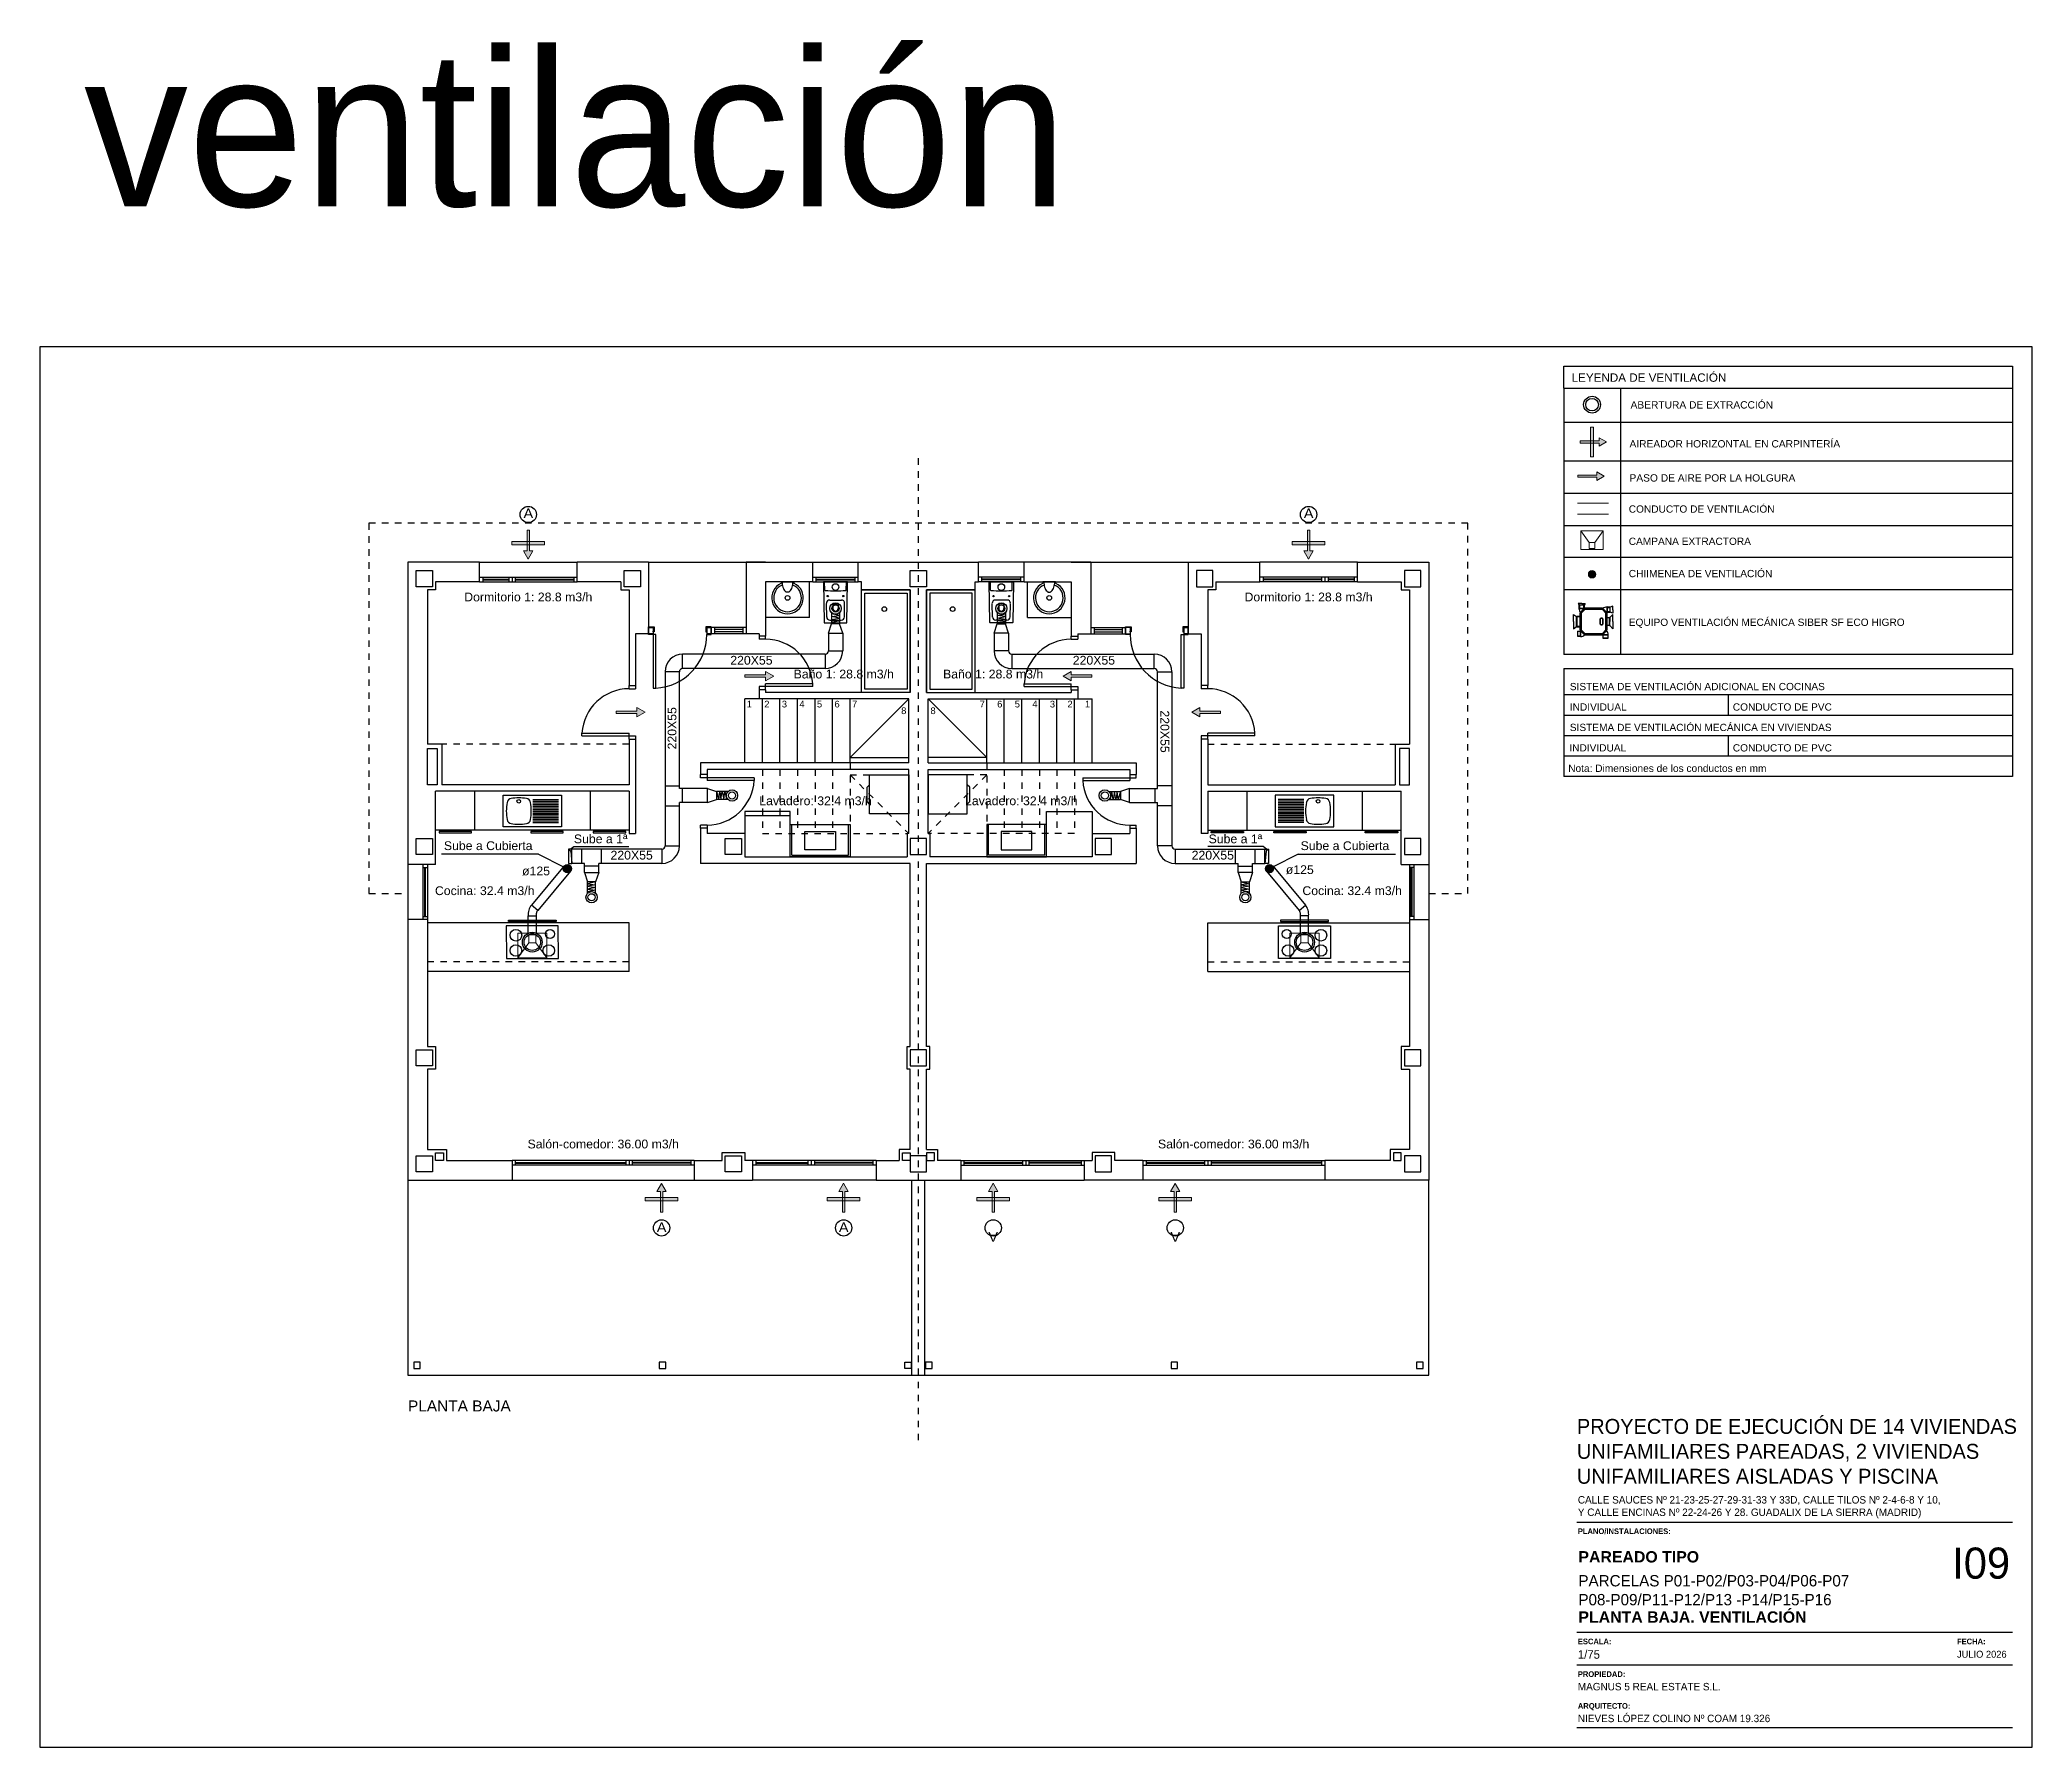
# Model space of a CAD drawing. Header units: millimetres. Extents: x 441156 to 441876, y 4514765 to 4515211.
# Drawn here: x 441294.27 to 441324.91, y 4515133.81 to 4515160.07 of the extents above; entities that cross this region are included whole.
import ezdxf
from ezdxf.enums import TextEntityAlignment as Align

# ---------------------------------------------------------------- set-up
doc = ezdxf.new("R2010")
doc.units = ezdxf.units.MM
doc.linetypes.add('CONTINUA', pattern=[0])
doc.linetypes.add('RAYITAS', pattern=[0.375, 0.25, -0.125])
doc.layers.add('01_cartela', color=6, linetype='Continuous', plot=False)
for name, color, linetype in [('01_mono BAJA', 2, 'Continuous'), ('01_proyección', 4, 'RAYITAS'), ('01_texto cartela', 5, 'Continuous'), ('01_textos', 7, 'Continuous'), ('CALEFAC_NOTAS', 7, 'Continuous'), ('Instalaciones_ventilación_texto', 7, 'Continuous'), ('VENTILACIÓN NOTAS', 7, 'Continuous')]:
    doc.layers.add(name, color=color, linetype=linetype)
doc.layers.add('Instalaciones_ventilación_extracción', color=86, linetype='Continuous', lineweight=25)
doc.styles.add('Century Gothic', font='', dxfattribs={"height": 2})
doc.styles.add('Century Gothic_3', font='', dxfattribs={"height": 4.5})
doc.styles.add('Century Gothic_5', font='', dxfattribs={"height": 2.5})
doc.styles.add('Century Gothic_6', font='', dxfattribs={"height": 11})
doc.styles.add('Estilo1', font='swissel.ttf')
doc.styles.add('NIEVES2', font='sanss___.ttf')
doc.styles.add('NIEVES3', font='swisseb.ttf')
doc.styles.get('Century Gothic').set_extended_font_data('Century Gothic')
doc.styles.get('Century Gothic_3').set_extended_font_data('Century Gothic')
doc.styles.get('Century Gothic_5').set_extended_font_data('Century Gothic')
doc.styles.get('Century Gothic_6').set_extended_font_data('Century Gothic')

msp = doc.modelspace()

# ---------------------------------------------------------------- texts
at = {"layer": '01_cartela', "color": 3, "insert": (441294.95035643, 4515159.89912909), "char_height": 2.3928733831, "width": 70.1854420962, "attachment_point": 1, "style": 'Century Gothic_6'}
msp.add_mtext('ventilación', dxfattribs=at)
at = {"layer": '01_texto cartela', "color": 5}
for s, insert, char_height, width, attachment_point, style in [('\\PPROYECTO DE EJECUCIÓN DE 14 VIVIENDAS UNIFAMILIARES PAREADAS, 2 VIVIENDAS UNIFAMILIARES AISLADAS Y PISCINA', (441317.90780833, 4515139.24320227), 0.23, 6.8221698289, 1, 'Century Gothic_3'), ('CALLE SAUCES Nº 21-23-25-27-29-31-33 Y 33D, CALLE TILOS Nº 2-4-6-8 Y 10, \\PY CALLE ENCINAS Nº 22-24-26 Y 28. GUADALIX DE LA SIERRA (MADRID)', (441317.92260222, 4515137.67310265), 0.114550418, 9.2468106263, 1, 'Century Gothic'), ('{\\fCentury Gothic|b1|i0|c0|p34;PLANO/INSTALACIONES: }', (441317.92260222, 4515137.17613372), 0.0870135776, 2.1171461181, 1, 'Century Gothic'), ('\\pt2.3273;\\PPARCELAS P01-P02/P03-P04/P06-P07\\PP08-P09/P11-P12/P13 -P14/P15-P16 ', (441317.93147855, 4515135.99094298), 0.1745530179, 7.0090801689, 7, 'Century Gothic_5'), ('\\pt2.3273;PLANTA BAJA. VENTILACIÓN', (441317.93147855, 4515135.72377073), 0.1745530179, 7.0090801689, 7, 'NIEVES3'), ('{\\fCentury Gothic|b1|i0|c0|p34;ESCALA: }', (441317.92260222, 4515135.48175434), 0.0870135776, 2.1171461181, 1, 'Century Gothic'), ('{\\fCentury Gothic|b1|i0|c0|p34;FECHA: }', (441323.75346964, 4515135.48175434), 0.0870135776, 2.1171461181, 1, 'Century Gothic'), ('1/75', (441317.92260222, 4515135.3031219), 0.130914763, 2.1171461181, 1, 'Century Gothic'), ('JULIO 2026', (441323.75346964, 4515135.29489519), 0.106913723, 3.5043768434, 1, 'Century Gothic'), ('{\\fCentury Gothic|b1|i0|c0|p34;PROPIEDAD:}', (441317.92260222, 4515134.97906928), 0.0870135776, 0.8370923696, 1, 'Century Gothic'), ('MAGNUS 5 REAL ESTATE S.L.', (441317.92260222, 4515134.80043684), 0.114550418, 4.882308024, 1, 'Century Gothic'), ('{\\fCentury Gothic|b1|i0|c0|p34;ARQUITECTO:}', (441317.92260222, 4515134.489984), 0.0870135776, 0.8370923696, 1, 'Century Gothic'), ('NIEVES LÓPEZ COLINO Nº COAM 19.326', (441317.92260222, 4515134.31135157), 0.114550418, 3.6515309653, 1, 'Century Gothic')]:
    msp.add_mtext(s, dxfattribs=dict(at, insert=insert, char_height=char_height, width=width, attachment_point=attachment_point, style=style))
at = {"layer": '01_texto cartela', "color": 1}
for s, insert, char_height, width, attachment_point, style in [('I09', (441324.56955424, 4515136.88187026), 0.478574677, 1.0498533469, 3, 'Century Gothic_6'), ('\\pt2.3273;PAREADO TIPO ', (441317.93147855, 4515136.64975464), 0.1745530179, 7.0090801689, 7, 'NIEVES3')]:
    msp.add_mtext(s, dxfattribs=dict(at, insert=insert, char_height=char_height, width=width, attachment_point=attachment_point, style=style))
at = {"layer": '01_textos', "color": 1, "style": 'Estilo1'}
msp.add_text('LEYENDA DE VENTILACIÓN', height=0.1282612154, dxfattribs=at).set_placement((441317.82703859, 4515154.80920986))
at = {"layer": '01_textos', "color": 5, "style": 'Estilo1'}
for s, height, p in [('ABERTURA DE EXTRACCIÓN', 0.1125098979, (441318.73325394, 4515154.39783366)), ('AIREADOR HORIZONTAL EN CARPINTERÍA', 0.1125098979, (441318.71716279, 4515153.79887424)), ('PASO DE AIRE POR LA HOLGURA', 0.1125098979, (441318.71716279, 4515153.27442601)), ('CONDUCTO DE VENTILACIÓN', 0.1115610713, (441318.70547703, 4515152.79659328)), ('CAMPANA EXTRACTORA', 0.1115610713, (441318.70547702, 4515152.30048613)), ('CHIIMENEA DE VENTILACIÓN', 0.1115610713, (441318.70547703, 4515151.80437898)), ('EQUIPO VENTILACIÓN MECÁNICA SIBER SF ECO HIGRO', 0.1115610713, (441318.70547703, 4515151.05514437)), ('SISTEMA DE VENTILACIÓN ADICIONAL EN COCINAS', 0.1115610713, (441317.79898025, 4515150.06662035)), ('INDIVIDUAL', 0.111561071, (441317.79898025, 4515149.75235335)), ('CONDUCTO DE PVC', 0.1115610713, (441320.30572617, 4515149.75235335)), ('SISTEMA DE VENTILACIÓN MECÁNICA EN VIVIENDAS', 0.1115610713, (441317.79898025, 4515149.43808635)), ('INDIVIDUAL', 0.111561071, (441317.79211716, 4515149.12381935)), ('CONDUCTO DE PVC', 0.1115610713, (441320.30572617, 4515149.12381934)), ('Nota: Dimensiones de los conductos en mm', 0.1115610713, (441317.77452709, 4515148.80955234)), ('PLANTA BAJA', 0.1697265748, (441299.93212974, 4515138.97438218, -0.00000053))]:
    msp.add_text(s, height=height, dxfattribs=at).set_placement(p)
at = {"layer": '01_textos', "style": 'NIEVES2', "width": 1.098418}
for rotation, p, p2 in [(0.012239667, (441301.70892359, 4515152.71302772, -0.00000053), (441301.85699962, 4515152.71305935, -0.00000053)), (0.012239667, (441313.70892359, 4515152.71302772, -0.00000053), (441313.85699962, 4515152.71305935, -0.00000053)), (359.987760333, (441303.75880891, 4515141.73410701, -0.00000116), (441303.90688494, 4515141.73407538, -0.00000116)), (359.987760333, (441306.55899235, 4515141.73421948, -0.00000116), (441306.70706838, 4515141.73418784, -0.00000116))]:
    msp.add_text('A', height=0.14733934, rotation=rotation, dxfattribs=at).set_placement(p, p2, align=Align.FIT)
at = {"layer": '01_textos', "style": 'NIEVES2'}
for s, rotation, p in [('Dormitorio 1: 28.8 m3/h', 359.999999917, (441301.78256105, 4515151.43228562, -0.00000053)), ('Dormitorio 1: 28.8 m3/h', 0.000000084, (441313.78169843, 4515151.43228562, -0.00000053)), ('Baño 1: 28.8 m3/h', 0.000000083, (441306.63334633, 4515150.24709116, -0.00000053)), ('Baño 1: 28.8 m3/h', 359.999999917, (441308.93091315, 4515150.24709116, -0.00000053)), ('Lavadero: 32.4 m3/h', 0.000000083, (441306.20003937, 4515148.29776964, -0.00000053)), ('Lavadero: 32.4 m3/h', 359.999999917, (441309.36422011, 4515148.29776964, -0.00000053)), ('Cocina: 32.4 m3/h', 0.000000083, (441301.11228642, 4515146.91560959, -0.00000053)), ('Cocina: 32.4 m3/h', 359.999999917, (441314.45197306, 4515146.91560959, -0.00000053)), ('Salón-comedor: 36.00 m3/h', 0.000000083, (441302.9348021, 4515143.02002869)), ('Salón-comedor: 36.00 m3/h', 359.999999917, (441312.62945737, 4515143.02002869))]:
    msp.add_text(s, height=0.135, rotation=rotation, dxfattribs=at).set_placement(p, align=Align.CENTER)
for s, rotation, p in [('220X55', 359.999999893, (441304.88859294, 4515150.45921304, -0.00000053)), ('220X55', 0.000000107, (441310.15560388, 4515150.45921304, -0.00000053)), ('220X55', 89.999999917, (441304.06002034, 4515149.15538514, -0.00000053)), ('220X55', 270.000000087, (441311.5042395, 4515149.7550943, -0.00000053)), ('Sube a Cubierta', 359.99999992, (441300.4844445, 4515147.6075459, -0.00000053)), ('Sube a 1ª', 359.999999917, (441302.48354783, 4515147.71239029, -0.00000106)), ('220X55', 359.999999893, (441303.04704187, 4515147.46175763, -0.00000053)), ('220X55', 0.000000107, (441311.98382117, 4515147.46175763, -0.00000053)), ('Sube a 1ª', 359.999999917, (441312.24471383, 4515147.71239029, -0.00000106)), ('Sube a Cubierta', 359.99999992, (441313.6593523, 4515147.6075459, -0.00000053)), ('ø125', 359.99999992, (441301.68667938, 4515147.21922909, -0.00000053)), ('ø125', 0.00000008, (441313.43216707, 4515147.23903883, -0.00000053))]:
    msp.add_text(s, height=0.135, rotation=rotation, dxfattribs=at).set_placement(p)
at = {"layer": '01_textos', "style": 'NIEVES2', "text_generation_flag": 2, "width": 1.098418}
for p, p2 in [((441309.00528083, 4515141.73421948, -0.00000116), (441308.8572048, 4515141.73418784, -0.00000116)), ((441311.80546427, 4515141.73410701, -0.00000116), (441311.65738824, 4515141.73407538, -0.00000116))]:
    msp.add_text('A', height=0.14733934, rotation=0.012239667, dxfattribs=at).set_placement(p, p2, align=Align.FIT)

# ---------------------------------------------------------------- blocks, each defined once
blk = doc.blocks.new('A$C6A825EFA')
at = {"layer": '01_mono BAJA', "color": 254}
for p, q in [((1.1, 12.5, 0), (0, 12.5, 0)), ((0, 12.5, 0), (0, 7.855, 0)), ((1.1, 12.2, 0), (1.1, 12.5, 0)), ((1.1, 12.5, 0), (2.6, 12.5, 0)), ((1.1, 12.27, 0), (2.6, 12.27, 0)), ((1.15, 12.27, 0), (1.15, 12.2, 0)), ((1.55, 12.27, 0), (1.55, 12.2, 0)), ((1.6, 12.27, 0), (1.6, 12.2, 0)), ((1.65, 12.27, 0), (1.65, 12.2, 0)), ((2.55, 12.27, 0), (2.55, 12.2, 0)), ((3.7, 12.5, 0), (2.6, 12.5, 0)), ((2.6, 12.2, 0), (2.6, 12.5, 0)), ((3.7, 12.5, 0), (3.7, 11.4, 0)), ((3.7, 12.5, 0), (5.2, 12.5, 0)), ((5.5, 12.5, 0), (5.2, 12.5, 0)), ((5.2, 12.5, 0), (5.2, 11.4, 0)), ((5.2, 12.5, 0), (6.225, 12.5, 0)), ((6.225, 12.2, 0), (6.225, 12.5, 0)), ((6.225, 12.5, 0), (6.925, 12.5, 0)), ((6.225, 12.27, 0), (6.925, 12.27, 0)), ((6.275, 12.2, 0), (6.275, 12.27, 0)), ((6.875, 12.2, 0), (6.875, 12.27, 0)), ((6.925, 12.5, 0), (8.775, 12.5, 0)), ((6.925, 12.2, 0), (6.925, 12.5, 0)), ((8.775, 12.2, 0), (8.775, 12.5, 0)), ((9.475, 12.5, 0), (8.775, 12.5, 0)), ((9.475, 12.27, 0), (8.775, 12.27, 0)), ((8.825, 12.2, 0), (8.825, 12.27, 0)), ((9.425, 12.2, 0), (9.425, 12.27, 0)), ((10.5, 12.5, 0), (9.475, 12.5, 0)), ((9.475, 12.2, 0), (9.475, 12.5, 0)), ((10.2, 12.5, 0), (10.5, 12.5, 0)), ((10.5, 12.5, 0), (10.5, 11.4, 0)), ((10.5, 12.5, 0), (12, 12.5, 0)), ((12, 12.5, 0), (13.1, 12.5, 0)), ((12, 12.5, 0), (12, 11.4, 0)), ((13.1, 12.2, 0), (13.1, 12.5, 0)), ((14.6, 12.5, 0), (13.1, 12.5, 0)), ((14.6, 12.27, 0), (13.1, 12.27, 0)), ((13.15, 12.27, 0), (13.15, 12.2, 0)), ((14.05, 12.27, 0), (14.05, 12.2, 0)), ((14.1, 12.27, 0), (14.1, 12.2, 0)), ((14.15, 12.27, 0), (14.15, 12.2, 0)), ((14.55, 12.27, 0), (14.55, 12.2, 0)), ((14.6, 12.5, 0), (15.7, 12.5, 0)), ((14.6, 12.2, 0), (14.6, 12.5, 0)), ((15.7, 12.5, 0), (15.7, 7.855, 0)), ((0.3, 12.075, 0), (0.3, 9.705, 0)), ((0.425, 12.075), (0.3, 12.075)), ((1.1, 12.2, 0), (0.425, 12.2, 0)), ((0.425, 12.2), (0.425, 12.075)), ((1.1, 12.2, 0), (2.6, 12.2, 0)), ((1.15, 12.242, 0), (1.55, 12.242, 0)), ((1.15, 12.228, 0), (1.55, 12.228, 0)), ((1.65, 12.242, 0), (2.55, 12.242, 0)), ((1.65, 12.228, 0), (2.55, 12.228, 0)), ((3.275, 12.2, 0), (2.6, 12.2, 0)), ((3.275, 12.2), (3.275, 12.075)), ((3.275, 12.075), (3.4, 12.075)), ((3.4, 12.075, 0), (3.4, 10.606, 0)), ((5.5, 12.2, 0), (5.5, 11.366, 0)), ((6.225, 12.2, 0), (5.5, 12.2, 0)), ((5.741, 12.198, 0), (5.742, 12.183, 0)), ((5.743, 12.2, 0), (5.932, 12.2, 0)), ((5.853, 12.043, 0), (5.822, 12.043, 0)), ((5.934, 12.198, 0), (5.933, 12.183, 0)), ((6.175, 11.65, 0), (6.175, 12.2, 0)), ((6.225, 12.2, 0), (6.925, 12.2, 0)), ((6.275, 12.242, 0), (6.875, 12.242, 0)), ((6.275, 12.228, 0), (6.875, 12.228, 0)), ((6.409, 12.073, 0), (6.407, 12.2, 0)), ((6.741, 12.073, 0), (6.743, 12.2, 0)), ((6.975, 12.2, 0), (6.925, 12.2, 0)), ((6.975, 12.075, 0), (6.975, 12.2, 0)), ((7.725, 12.075, 0), (6.975, 12.075, 0)), ((7.725, 10.5, 0), (7.725, 12.075, 0)), ((7.975, 10.5, 0), (7.975, 12.075, 0)), ((7.975, 12.075, 0), (8.725, 12.075, 0)), ((8.725, 12.075, 0), (8.725, 12.2, 0)), ((8.725, 12.2, 0), (8.775, 12.2, 0)), ((9.475, 12.2, 0), (8.775, 12.2, 0)), ((9.425, 12.242, 0), (8.825, 12.242, 0)), ((9.425, 12.228, 0), (8.825, 12.228, 0)), ((8.959, 12.073, 0), (8.957, 12.2, 0)), ((9.291, 12.073, 0), (9.293, 12.2, 0)), ((9.475, 12.2, 0), (10.2, 12.2, 0)), ((9.525, 11.65, 0), (9.525, 12.2, 0)), ((9.766, 12.198, 0), (9.767, 12.183, 0)), ((9.957, 12.2, 0), (9.768, 12.2, 0)), ((9.847, 12.043, 0), (9.878, 12.043, 0)), ((9.959, 12.198, 0), (9.958, 12.183, 0)), ((10.2, 12.2, 0), (10.2, 11.366, 0)), ((12.3, 12.075, 0), (12.3, 10.606, 0)), ((12.425, 12.075), (12.3, 12.075)), ((12.425, 12.2, 0), (13.1, 12.2, 0)), ((12.425, 12.2), (12.425, 12.075)), ((14.6, 12.2, 0), (13.1, 12.2, 0)), ((14.05, 12.242, 0), (13.15, 12.242, 0)), ((14.05, 12.228, 0), (13.15, 12.228, 0)), ((14.55, 12.242, 0), (14.15, 12.242, 0)), ((14.55, 12.228, 0), (14.15, 12.228, 0)), ((14.6, 12.2, 0), (15.275, 12.2, 0)), ((15.275, 12.2), (15.275, 12.075)), ((15.275, 12.075), (15.4, 12.075)), ((15.325, 12.2, 0), (15.325, 12.125, 0)), ((15.325, 12.125, 0), (15.4, 12.125, 0)), ((15.4, 12.075, 0), (15.4, 9.705, 0)), ((6.175, 11.65, 0), (5.5, 11.65, 0)), ((6.439, 11.659, 0), (6.435, 11.869, 0)), ((6.485, 11.92, 0), (6.665, 11.92, 0)), ((6.535, 11.85, 0), (6.535, 11.79, 0)), ((6.545, 11.86, 0), (6.605, 11.86, 0)), ((6.615, 11.85, 0), (6.615, 11.79, 0)), ((6.711, 11.659, 0), (6.715, 11.869, 0)), ((8.989, 11.659, 0), (8.985, 11.869, 0)), ((9.215, 11.92, 0), (9.035, 11.92, 0)), ((9.085, 11.85, 0), (9.085, 11.79, 0)), ((9.155, 11.86, 0), (9.095, 11.86, 0)), ((9.165, 11.85, 0), (9.165, 11.79, 0)), ((9.261, 11.659, 0), (9.265, 11.869, 0)), ((9.525, 11.65, 0), (10.2, 11.65, 0)), ((3.7, 11.4, 0), (3.5, 11.4, 0)), ((3.5, 11.4, 0), (3.5, 10.606, 0)), ((3.71, 11.4, 0), (3.77, 11.4, 0)), ((3.77, 11.43, 0), (3.77, 11.4, 0)), ((3.785, 11.5, 0), (3.785, 11.44, 0)), ((4.58, 11.5, 0), (4.58, 11.44, 0)), ((4.595, 11.43, 0), (4.595, 11.4, 0)), ((4.665, 11.5, 0), (4.665, 11.4, 0)), ((5.2, 11.5, 0), (4.665, 11.5, 0)), ((5.2, 11.4, 0), (4.665, 11.4, 0)), ((4.715, 11.5, 0), (4.715, 11.4, 0)), ((5.15, 11.467, 0), (4.715, 11.467, 0)), ((5.15, 11.433, 0), (4.715, 11.433, 0)), ((5.15, 11.5, 0), (5.15, 11.4, 0)), ((5.4, 11.4, 0), (5.2, 11.4, 0)), ((5.4, 11.4, 0), (5.4, 11.366, 0)), ((5.5, 11.366, 0), (5.4, 11.366, 0)), ((5.4, 11.366, 0), (5.4, 11.316, 0)), ((5.5, 11.316, 0), (5.5, 11.366, 0)), ((6.489, 11.61, 0), (6.661, 11.61, 0)), ((9.211, 11.61, 0), (9.039, 11.61, 0)), ((10.2, 11.366, 0), (10.3, 11.366, 0)), ((10.2, 11.316, 0), (10.2, 11.366, 0)), ((10.3, 11.4, 0), (10.5, 11.4, 0)), ((10.3, 11.4, 0), (10.3, 11.366, 0)), ((10.3, 11.366, 0), (10.3, 11.316, 0)), ((10.5, 11.5, 0), (11.035, 11.5, 0)), ((10.5, 11.4, 0), (11.035, 11.4, 0)), ((10.55, 11.5, 0), (10.55, 11.4, 0)), ((10.55, 11.467, 0), (10.985, 11.467, 0)), ((10.55, 11.433, 0), (10.985, 11.433, 0)), ((10.985, 11.5, 0), (10.985, 11.4, 0)), ((11.035, 11.5, 0), (11.035, 11.4, 0)), ((11.105, 11.43, 0), (11.105, 11.4, 0)), ((11.12, 11.5, 0), (11.12, 11.44, 0)), ((11.915, 11.5, 0), (11.915, 11.44, 0)), ((11.93, 11.43, 0), (11.93, 11.4, 0)), ((11.99, 11.4, 0), (11.93, 11.4, 0)), ((12, 11.4, 0), (12.2, 11.4, 0)), ((12.2, 11.4, 0), (12.2, 10.606, 0)), ((5.5, 11.316, 0), (5.4, 11.316, 0)), ((10.2, 11.316, 0), (10.3, 11.316, 0)), ((3.4, 10.606, 0), (3.5, 10.606, 0)), ((3.4, 10.556, 0), (3.4, 10.606, 0)), ((3.4, 10.556, 0), (3.5, 10.556, 0)), ((3.5, 10.606, 0), (3.5, 10.556, 0)), ((6.224, 10.591, 0), (5.4, 10.591, 0)), ((5.4, 10.591, 0), (5.4, 10.541, 0)), ((5.4, 10.541, 0), (5.4, 10.4, 0)), ((5.5, 10.541, 0), (5.4, 10.541, 0)), ((5.5, 10.541, 0), (5.5, 10.632, 0)), ((6.224, 10.632, 0), (5.5, 10.632, 0)), ((5.5, 10.541, 0), (5.5, 10.5, 0)), ((7.725, 10.5, 0), (5.5, 10.5, 0)), ((6.224, 10.591, 0), (6.224, 10.632, 0)), ((8.025, 10.5, 0), (10.2, 10.5, 0)), ((9.476, 10.591, 0), (9.476, 10.632, 0)), ((9.476, 10.632, 0), (10.2, 10.632, 0)), ((9.476, 10.591, 0), (10.3, 10.591, 0)), ((10.2, 10.541, 0), (10.2, 10.632, 0)), ((10.2, 10.541, 0), (10.2, 10.5, 0)), ((10.2, 10.541, 0), (10.3, 10.541, 0)), ((10.3, 10.591, 0), (10.3, 10.541, 0)), ((10.3, 10.541, 0), (10.3, 10.4, 0)), ((12.3, 10.606, 0), (12.2, 10.606, 0)), ((12.2, 10.606, 0), (12.2, 10.556, 0)), ((12.3, 10.556, 0), (12.2, 10.556, 0)), ((12.3, 10.556, 0), (12.3, 10.606, 0)), ((5.18, 9.415, 0), (5.18, 10.4, 0)), ((5.4, 10.4, 0), (5.18, 10.4, 0)), ((7.7, 10.4, 0), (5.4, 10.4, 0)), ((5.45, 9.415, 0), (5.45, 10.4, 0)), ((5.72, 9.415, 0), (5.72, 10.4, 0)), ((5.99, 9.415, 0), (5.99, 10.4, 0)), ((6.26, 9.415, 0), (6.26, 10.4, 0)), ((6.53, 9.415, 0), (6.53, 10.4, 0)), ((6.8, 9.415, 0), (6.8, 10.4, 0)), ((6.8, 9.5, 0), (7.7, 10.4, 0)), ((7.7, 9.415, 0), (7.7, 10.4, 0)), ((8, 10.4, 0), (10.3, 10.4, 0)), ((8, 9.415, 0), (8, 10.4, 0)), ((8.9, 9.5, 0), (8, 10.4, 0)), ((8.9, 9.415, 0), (8.9, 10.4, 0)), ((9.17, 9.415, 0), (9.17, 10.4, 0)), ((9.44, 9.415, 0), (9.44, 10.4, 0)), ((9.71, 9.415, 0), (9.71, 10.4, 0)), ((9.98, 9.415, 0), (9.98, 10.4, 0)), ((10.25, 9.415, 0), (10.25, 10.4, 0)), ((10.3, 10.4, 0), (10.52, 10.4, 0)), ((10.52, 9.415, 0), (10.52, 10.4, 0)), ((2.676, 9.831, 0), (2.676, 9.872, 0)), ((2.676, 9.872, 0), (3.4, 9.872, 0)), ((2.676, 9.831, 0), (3.5, 9.831, 0)), ((3.4, 9.781, 0), (3.4, 9.872, 0)), ((3.5, 9.831, 0), (3.5, 9.781, 0)), ((13.024, 9.831, 0), (12.2, 9.831, 0)), ((12.2, 9.831, 0), (12.2, 9.781, 0)), ((12.3, 9.781, 0), (12.3, 9.872, 0)), ((13.024, 9.872, 0), (12.3, 9.872, 0)), ((13.024, 9.831, 0), (13.024, 9.872, 0)), ((0.52, 9.705, 0), (0.3, 9.705, 0)), ((0.52, 9.705, 0), (0.52, 9.08, 0)), ((3.4, 9.781, 0), (3.4, 9.08, 0)), ((3.4, 9.781, 0), (3.5, 9.781, 0)), ((3.5, 9.781, 0), (3.5, 8.33, 0)), ((6.8, 9.5, 0), (7.7, 9.5, 0)), ((8.9, 9.5, 0), (8, 9.5, 0)), ((12.2, 9.781, 0), (12.2, 8.33, 0)), ((12.3, 9.781, 0), (12.2, 9.781, 0)), ((12.3, 9.781, 0), (12.3, 9.08, 0)), ((15.18, 9.705, 0), (15.18, 9.08, 0)), ((15.18, 9.705, 0), (15.4, 9.705, 0)), ((7.7, 9.415, 0), (4.5, 9.415, 0)), ((4.5, 9.415, 0), (4.5, 9.235, 0)), ((4.5, 9.415, 0), (4.5, 9.235, 0)), ((4.6, 9.235, 0), (4.5, 9.235, 0)), ((4.5, 9.185, 0), (4.5, 9.235, 0)), ((7.7, 9.315, 0), (4.6, 9.315, 0)), ((4.6, 9.315, 0), (4.6, 9.235, 0)), ((4.6, 9.315, 0), (4.6, 9.235, 0)), ((4.6, 9.235, 0), (4.6, 9.144, 0)), ((7.7, 8.33, 0), (7.7, 9.315, 0)), ((8, 9.415, 0), (11.2, 9.415, 0)), ((8, 8.33, 0), (8, 9.315, 0)), ((8, 9.315, 0), (11.1, 9.315, 0)), ((11.1, 9.315, 0), (11.1, 9.235, 0)), ((11.1, 9.315, 0), (11.1, 9.235, 0)), ((11.1, 9.235, 0), (11.2, 9.235, 0)), ((11.1, 9.235, 0), (11.1, 9.144, 0)), ((11.2, 9.415, 0), (11.2, 9.235, 0)), ((11.2, 9.415, 0), (11.2, 9.235, 0)), ((11.2, 9.185, 0), (11.2, 9.235, 0)), ((3.4, 8.98, 0), (0.425, 8.98, 0)), ((0.425, 7.855, 0), (0.425, 8.98, 0)), ((3.4, 9.08, 0), (0.52, 9.08, 0)), ((1.025, 8.98, 0), (1.025, 8.38, 0)), ((1.462, 8.43, 0), (1.462, 8.92, 0)), ((1.462, 8.92, 0), (2.362, 8.92, 0)), ((2.362, 8.92, 0), (2.362, 8.43, 0)), ((2.8, 8.98, 0), (2.8, 8.38, 0)), ((3.4, 8.98, 0), (3.4, 8.33, 0)), ((5.324, 9.185, 0), (4.5, 9.185, 0)), ((5.324, 9.144, 0), (4.6, 9.144, 0)), ((5.324, 9.185, 0), (5.324, 9.144, 0)), ((10.376, 9.185, 0), (10.376, 9.144, 0)), ((10.376, 9.185, 0), (11.2, 9.185, 0)), ((10.376, 9.144, 0), (11.1, 9.144, 0)), ((12.3, 9.08, 0), (15.18, 9.08, 0)), ((12.3, 8.98, 0), (15.275, 8.98, 0)), ((12.3, 8.98, 0), (12.3, 8.33, 0)), ((12.9, 8.98, 0), (12.9, 8.38, 0)), ((13.338, 8.92, 0), (13.338, 8.43, 0)), ((14.238, 8.92, 0), (13.338, 8.92, 0)), ((14.238, 8.43, 0), (14.238, 8.92, 0)), ((14.675, 8.98, 0), (14.675, 8.38, 0)), ((15.275, 7.855, 0), (15.275, 8.98, 0)), ((1.921, 8.85, 0), (2.317, 8.85, 0)), ((1.921, 8.825, 0), (2.317, 8.825, 0)), ((1.921, 8.8, 0), (2.317, 8.8, 0)), ((1.921, 8.775, 0), (2.317, 8.775, 0)), ((1.921, 8.75, 0), (2.317, 8.75, 0)), ((1.921, 8.725, 0), (2.317, 8.725, 0)), ((1.921, 8.7, 0), (2.317, 8.7, 0)), ((1.921, 8.675, 0), (2.317, 8.675, 0)), ((1.921, 8.65, 0), (2.317, 8.65, 0)), ((1.921, 8.625, 0), (2.317, 8.625, 0)), ((1.921, 8.6, 0), (2.317, 8.6, 0)), ((5.88, 8.6, 0), (5.18, 8.6, 0)), ((13.779, 8.85, 0), (13.383, 8.85, 0)), ((13.779, 8.825, 0), (13.383, 8.825, 0)), ((13.779, 8.8, 0), (13.383, 8.8, 0)), ((13.779, 8.775, 0), (13.383, 8.775, 0)), ((13.779, 8.75, 0), (13.383, 8.75, 0)), ((13.779, 8.725, 0), (13.383, 8.725, 0)), ((13.779, 8.7, 0), (13.383, 8.7, 0)), ((13.779, 8.675, 0), (13.383, 8.675, 0)), ((13.779, 8.65, 0), (13.383, 8.65, 0)), ((13.779, 8.625, 0), (13.383, 8.625, 0)), ((13.779, 8.6, 0), (13.383, 8.6, 0)), ((3.4, 8.38, 0), (0.425, 8.38, 0)), ((2.362, 8.43, 0), (1.462, 8.43, 0)), ((1.921, 8.575, 0), (2.317, 8.575, 0)), ((1.921, 8.55, 0), (2.317, 8.55, 0)), ((1.921, 8.525, 0), (2.317, 8.525, 0)), ((1.921, 8.5, 0), (2.317, 8.5, 0)), ((3.4, 8.33, 0), (3.5, 8.33, 0)), ((4.5, 8.41, 0), (4.5, 8.46, 0)), ((4.6, 8.46, 0), (4.5, 8.46, 0)), ((4.5, 8.41, 0), (4.5, 7.87, 0)), ((4.6, 8.41, 0), (4.5, 8.41, 0)), ((4.6, 8.46, 0), (4.6, 8.41, 0)), ((4.6, 8.41, 0), (4.6, 8.33, 0)), ((5.18, 8.33, 0), (4.6, 8.33, 0)), ((5.18, 8.33, 0), (5.18, 7.97, 0)), ((5.905, 7.995, 0), (5.905, 8.47, 0)), ((6.775, 7.995, 0), (6.775, 8.47, 0)), ((7.7, 8.33, 0), (7.675, 8.33, 0)), ((7.7, 8.33, 0), (7.675, 8.33, 0)), ((7.675, 8.33, 0), (7.675, 7.97, 0)), ((8, 8.33, 0), (8.025, 8.33, 0)), ((8, 8.33, 0), (8.025, 8.33, 0)), ((8.025, 8.33, 0), (8.025, 7.97, 0)), ((8.925, 7.995, 0), (8.925, 8.47, 0)), ((9.795, 7.995, 0), (9.795, 8.47, 0)), ((10.52, 8.33, 0), (11.1, 8.33, 0)), ((10.52, 8.33, 0), (10.52, 7.97, 0)), ((11.1, 8.46, 0), (11.1, 8.41, 0)), ((11.1, 8.46, 0), (11.2, 8.46, 0)), ((11.1, 8.41, 0), (11.1, 8.33, 0)), ((11.1, 8.41, 0), (11.2, 8.41, 0)), ((11.2, 8.41, 0), (11.2, 8.46, 0)), ((11.2, 8.41, 0), (11.2, 7.87, 0)), ((12.3, 8.33, 0), (12.2, 8.33, 0)), ((12.3, 8.38, 0), (15.275, 8.38, 0)), ((13.338, 8.43, 0), (14.238, 8.43, 0)), ((13.779, 8.575, 0), (13.383, 8.575, 0)), ((13.779, 8.55, 0), (13.383, 8.55, 0)), ((13.779, 8.525, 0), (13.383, 8.525, 0)), ((13.779, 8.5, 0), (13.383, 8.5, 0)), ((5.18, 7.97, 0), (7.675, 7.97, 0)), ((5.905, 7.995, 0), (6.775, 7.995, 0)), ((10.52, 7.97, 0), (8.025, 7.97, 0)), ((9.795, 7.995, 0), (8.925, 7.995, 0)), ((0.425, 7.855, 0), (0, 7.855, 0)), ((0, 7.855, 0), (0, 7.005, 0)), ((0.23, 7.855, 0), (0.23, 7.005, 0)), ((0.23, 7.805, 0), (0.3, 7.805, 0)), ((0.258, 7.055, 0), (0.258, 7.805, 0)), ((0.272, 7.055, 0), (0.272, 7.805, 0)), ((0.3, 7.855, 0), (0.3, 7.005, 0)), ((7.725, 7.87, 0), (4.5, 7.87, 0)), ((7.725, 5.055, 0), (7.725, 7.87, 0)), ((7.975, 5.055, 0), (7.975, 7.87, 0)), ((7.975, 7.87, 0), (11.2, 7.87, 0)), ((15.275, 7.855, 0), (15.7, 7.855, 0)), ((15.4, 7.855, 0), (15.4, 7.005, 0)), ((15.47, 7.805, 0), (15.4, 7.805, 0)), ((15.428, 7.055, 0), (15.428, 7.805, 0)), ((15.442, 7.055, 0), (15.442, 7.805, 0)), ((15.47, 7.855, 0), (15.47, 7.005, 0)), ((15.7, 7.855, 0), (15.7, 7.005, 0)), ((0.23, 7.055, 0), (0.3, 7.055, 0)), ((15.47, 7.055, 0), (15.4, 7.055, 0)), ((0.3, 7.005, 0), (0, 7.005, 0)), ((0, 7.005, 0), (0, 3, 0)), ((0.3, 7.005, 0), (0.3, 5.055, 0)), ((3.4, 6.955, 0), (0.3, 6.955, 0)), ((3.4, 6.205, 0), (3.4, 6.955, 0)), ((12.3, 6.955, 0), (15.4, 6.955, 0)), ((12.3, 6.205, 0), (12.3, 6.955, 0)), ((15.4, 7.005, 0), (15.7, 7.005, 0)), ((15.4, 7.005, 0), (15.4, 5.055, 0)), ((15.7, 7.005, 0), (15.7, 3, 0)), ((3.4, 6.205, 0), (0.3, 6.205, 0)), ((12.3, 6.205, 0), (15.4, 6.205, 0)), ((7.675, 4.705, 0), (7.675, 5.055, 0)), ((7.675, 5.055, 0), (7.725, 5.055, 0)), ((8.025, 5.055, 0), (7.975, 5.055, 0)), ((8.025, 4.705, 0), (8.025, 5.055, 0)), ((0.3, 4.705, 0), (0.3, 3.47, 0)), ((7.725, 4.705, 0), (7.675, 4.705, 0)), ((7.725, 3.47, 0), (7.725, 4.705, 0)), ((7.975, 3.47, 0), (7.975, 4.705, 0)), ((7.975, 4.705, 0), (8.025, 4.705, 0)), ((15.4, 4.705, 0), (15.4, 3.47, 0)), ((0.3, 3.47, 0), (0.595, 3.47, 0)), ((0.595, 3.47, 0), (0.595, 3.3, 0)), ((7.725, 3.47, 0), (7.555, 3.47, 0)), ((7.555, 3.47, 0), (7.555, 3.3, 0)), ((7.975, 3.47, 0), (8.145, 3.47, 0)), ((8.145, 3.47, 0), (8.145, 3.3, 0)), ((15.4, 3.47, 0), (15.105, 3.47, 0)), ((15.105, 3.47, 0), (15.105, 3.3, 0)), ((0.595, 3.3, 0), (1.6, 3.3, 0)), ((1.6, 3.3, 0), (1.6, 3, 0)), ((4.4, 3.3, 0), (1.6, 3.3, 0)), ((4.4, 3.23, 0), (1.6, 3.23, 0)), ((1.65, 3.3, 0), (1.65, 3.23, 0)), ((1.65, 3.272, 0), (3.35, 3.272, 0)), ((1.65, 3.258, 0), (3.35, 3.258, 0)), ((3.35, 3.3, 0), (3.35, 3.23, 0)), ((3.4, 3.3, 0), (3.4, 3.23, 0)), ((3.45, 3.3, 0), (3.45, 3.23, 0)), ((4.35, 3.272, 0), (3.45, 3.272, 0)), ((4.35, 3.258, 0), (3.45, 3.258, 0)), ((4.35, 3.3, 0), (4.35, 3.23, 0)), ((4.4, 3.3, 0), (4.4, 3, 0)), ((4.4, 3.3, 0), (4.83, 3.3, 0)), ((5.3, 3.3, 0), (5.18, 3.3, 0)), ((7.2, 3.3, 0), (5.3, 3.3, 0)), ((5.3, 3.3, 0), (5.3, 3, 0)), ((7.2, 3.23, 0), (5.3, 3.23, 0)), ((5.35, 3.3, 0), (5.35, 3.23, 0)), ((5.35, 3.272, 0), (6.15, 3.272, 0)), ((5.35, 3.258, 0), (6.15, 3.258, 0)), ((6.15, 3.3, 0), (6.15, 3.23, 0)), ((6.2, 3.3, 0), (6.2, 3.23, 0)), ((6.25, 3.3, 0), (6.25, 3.23, 0)), ((7.15, 3.272, 0), (6.25, 3.272, 0)), ((7.15, 3.258, 0), (6.25, 3.258, 0)), ((7.15, 3.3, 0), (7.15, 3.23, 0)), ((7.2, 3.3, 0), (7.555, 3.3, 0)), ((7.2, 3.3, 0), (7.2, 3, 0)), ((8.5, 3.3, 0), (8.145, 3.3, 0)), ((8.5, 3.3, 0), (10.4, 3.3, 0)), ((8.5, 3.3, 0), (8.5, 3, 0)), ((8.5, 3.23, 0), (10.4, 3.23, 0)), ((8.55, 3.3, 0), (8.55, 3.23, 0)), ((8.55, 3.272, 0), (9.45, 3.272, 0)), ((8.55, 3.258, 0), (9.45, 3.258, 0)), ((9.45, 3.3, 0), (9.45, 3.23, 0)), ((9.5, 3.3, 0), (9.5, 3.23, 0)), ((9.55, 3.3, 0), (9.55, 3.23, 0)), ((10.35, 3.272, 0), (9.55, 3.272, 0)), ((10.35, 3.258, 0), (9.55, 3.258, 0)), ((10.35, 3.3, 0), (10.35, 3.23, 0)), ((10.4, 3.3, 0), (10.4, 3, 0)), ((10.4, 3.3, 0), (10.52, 3.3, 0)), ((11.3, 3.3, 0), (10.87, 3.3, 0)), ((11.3, 3.3, 0), (11.3, 3, 0)), ((11.3, 3.3, 0), (14.1, 3.3, 0)), ((11.3, 3.23, 0), (14.1, 3.23, 0)), ((11.35, 3.3, 0), (11.35, 3.23, 0)), ((11.35, 3.272, 0), (12.25, 3.272, 0)), ((11.35, 3.258, 0), (12.25, 3.258, 0)), ((12.25, 3.3, 0), (12.25, 3.23, 0)), ((12.3, 3.3, 0), (12.3, 3.23, 0)), ((12.35, 3.3, 0), (12.35, 3.23, 0)), ((14.05, 3.272, 0), (12.35, 3.272, 0)), ((14.05, 3.258, 0), (12.35, 3.258, 0)), ((14.05, 3.3, 0), (14.05, 3.23, 0)), ((15.105, 3.3, 0), (14.1, 3.3, 0)), ((14.1, 3.3, 0), (14.1, 3, 0)), ((0, 3, 0), (1.6, 3, 0)), ((0, 3), (0, 0, 0)), ((1.6, 3, 0), (4.4, 3, 0)), ((4.4, 3, 0), (5.3, 3, 0)), ((7.2, 3, 0), (5.3, 3, 0)), ((7.2, 3, 0), (8.5, 3, 0)), ((7.75, 0, 0), (7.75, 3, 0)), ((7.95, 0, 0), (7.95, 3, 0)), ((8.5, 3, 0), (10.4, 3, 0)), ((11.3, 3, 0), (10.4, 3, 0)), ((14.1, 3, 0), (11.3, 3, 0)), ((15.7, 3, 0), (14.1, 3, 0)), ((15.7, 0, 0), (15.7, 3)), ((0, 0, 0), (15.7, 0, 0))]:
    blk.add_line(p, q, dxfattribs=at)
for points in [[(0.375, 12.125), (0.125, 12.125), (0.125, 12.375), (0.375, 12.375), (0.375, 12.125)], [(3.575, 12.125), (3.325, 12.125), (3.325, 12.375), (3.575, 12.375), (3.575, 12.125)], [(7.725, 12.375), (7.975, 12.375), (7.975, 12.125), (7.725, 12.125), (7.725, 12.375)], [(12.125, 12.125), (12.375, 12.125), (12.375, 12.375), (12.125, 12.375), (12.125, 12.125)], [(15.325, 12.125), (15.575, 12.125), (15.575, 12.375), (15.325, 12.375), (15.325, 12.125)], [(0.375, 8.005), (0.125, 8.005), (0.125, 8.255), (0.375, 8.255), (0.375, 8.005)], [(5.13, 8.005), (4.88, 8.005), (4.88, 8.255), (5.13, 8.255), (5.13, 8.005)], [(7.725, 8.005), (7.975, 8.005), (7.975, 8.255), (7.725, 8.255), (7.725, 8.005)], [(10.57, 8.005), (10.82, 8.005), (10.82, 8.255), (10.57, 8.255), (10.57, 8.005)], [(15.325, 8.005), (15.575, 8.005), (15.575, 8.255), (15.325, 8.255), (15.325, 8.005)], [(0.375, 4.755), (0.125, 4.755), (0.125, 5.005), (0.375, 5.005), (0.375, 4.755)], [(7.725, 4.755), (7.975, 4.755), (7.975, 5.005), (7.725, 5.005), (7.725, 4.755)], [(15.325, 4.755), (15.575, 4.755), (15.575, 5.005), (15.325, 5.005), (15.325, 4.755)], [(0.375, 3.125), (0.125, 3.125), (0.125, 3.375), (0.375, 3.375), (0.375, 3.125)], [(5.13, 3.125), (4.88, 3.125), (4.88, 3.375), (5.13, 3.375), (5.13, 3.125)], [(7.725, 3.125), (7.975, 3.125), (7.975, 3.375), (7.725, 3.375), (7.725, 3.125)], [(10.57, 3.125), (10.82, 3.125), (10.82, 3.375), (10.57, 3.375), (10.57, 3.125)], [(15.325, 3.125), (15.575, 3.125), (15.575, 3.375), (15.325, 3.375), (15.325, 3.125)], [(3.965, 0.2), (3.865, 0.2), (3.865, 0.1), (3.965, 0.1)], [(11.835, 0.2), (11.735, 0.2), (11.735, 0.1), (11.835, 0.1)]]:
    blk.add_lwpolyline(points, close=True, dxfattribs=at)
at = {"layer": '01_mono BAJA', "color": 254, "elevation": 0, "flags": 128}
for points in [[(6.394, 12.2, 0.414214), (6.39, 12.196), (6.39, 12.195), (6.4, 11.574, 0.436396), (6.404, 11.57), (6.746, 11.57, 0.436396), (6.75, 11.574), (6.76, 12.195), (6.76, 12.196, 0.414214), (6.756, 12.2)], [(9.306, 12.2, -0.414214), (9.31, 12.196), (9.31, 12.195), (9.3, 11.574, -0.436396), (9.296, 11.57), (8.954, 11.57, -0.436396), (8.95, 11.574), (8.94, 12.195), (8.94, 12.196, -0.414214), (8.944, 12.2)]]:
    blk.add_lwpolyline(points, format="xyb", close=True, dxfattribs=at)
at = {"layer": '01_mono BAJA', "color": 254, "elevation": 0}
for points in [[(6.975, 12.075), (7.725, 12.075), (7.725, 10.5), (6.975, 10.5)], [(7.025, 12.025), (7.675, 12.025), (7.675, 10.55), (7.025, 10.55)], [(8.725, 12.075), (7.975, 12.075), (7.975, 10.5), (8.725, 10.5)], [(8.675, 12.025), (8.025, 12.025), (8.025, 10.55), (8.675, 10.55)], [(3.785, 11.51), (3.785, 11.5), (3.7, 11.5), (3.7, 11.51)], [(3.77, 11.4), (3.7, 11.4), (3.7, 11.5), (3.77, 11.5)], [(3.77, 11.4), (3.77, 11.39), (3.7, 11.39), (3.7, 11.4)], [(3.785, 11.44), (3.785, 11.43), (3.77, 11.43), (3.77, 11.44)], [(3.77, 11.39), (3.77, 10.565), (3.81, 10.565), (3.81, 11.39)], [(4.58, 11.51), (4.58, 11.5), (4.665, 11.5), (4.665, 11.51)], [(4.58, 11.44), (4.58, 11.43), (4.595, 11.43), (4.595, 11.44)], [(4.595, 11.4), (4.595, 11.39), (4.665, 11.39), (4.665, 11.4)], [(11.12, 11.51), (11.12, 11.5), (11.035, 11.5), (11.035, 11.51)], [(11.105, 11.4), (11.105, 11.39), (11.035, 11.39), (11.035, 11.4)], [(11.12, 11.44), (11.12, 11.43), (11.105, 11.43), (11.105, 11.44)], [(11.93, 11.39), (11.93, 10.565), (11.89, 10.565), (11.89, 11.39)], [(11.915, 11.51), (11.915, 11.5), (12, 11.5), (12, 11.51)], [(11.915, 11.44), (11.915, 11.43), (11.93, 11.43), (11.93, 11.44)], [(11.93, 11.4), (12, 11.4), (12, 11.5), (11.93, 11.5)], [(11.93, 11.4), (11.93, 11.39), (12, 11.39), (12, 11.4)], [(0.3, 9.635), (0.45, 9.635), (0.45, 9.08), (0.3, 9.08)], [(15.4, 9.635), (15.25, 9.635), (15.25, 9.08), (15.4, 9.08)], [(7.1, 9.23), (7.7, 9.23), (7.7, 8.63), (7.1, 8.63)], [(8.6, 9.23), (8, 9.23), (8, 8.63), (8.6, 8.63)], [(5.18, 8.67), (5.18, 7.97), (5.88, 7.97), (5.88, 8.67)], [(10.52, 8.67), (10.52, 7.97), (9.82, 7.97), (9.82, 8.67)], [(0.478, 8.36), (0.478, 8.34), (0.978, 8.34), (0.978, 8.36)], [(1.887, 8.36), (1.887, 8.34), (2.387, 8.34), (2.387, 8.36)], [(2.85, 8.36), (2.85, 8.34), (3.35, 8.34), (3.35, 8.36)], [(5.88, 8.47), (6.8, 8.47), (6.8, 7.97), (5.88, 7.97)], [(6.104, 8.363), (6.576, 8.363), (6.576, 8.077), (6.104, 8.077)], [(9.82, 8.47), (8.9, 8.47), (8.9, 7.97), (9.82, 7.97)], [(9.596, 8.363), (9.124, 8.363), (9.124, 8.077), (9.596, 8.077)], [(12.85, 8.36), (12.85, 8.34), (12.35, 8.34), (12.35, 8.36)], [(13.813, 8.36), (13.813, 8.34), (13.313, 8.34), (13.313, 8.36)], [(15.222, 8.36), (15.222, 8.34), (14.722, 8.34), (14.722, 8.36)], [(1.513, 6.408), (2.313, 6.408), (2.312, 6.908), (1.512, 6.908)], [(2.28, 6.975), (1.545, 6.975), (1.545, 6.995), (2.28, 6.995)], [(14.187, 6.408), (13.387, 6.408), (13.388, 6.908), (14.188, 6.908)], [(13.42, 6.975), (14.155, 6.975), (14.155, 6.995), (13.42, 6.995)], [(0.425, 3.42), (0.545, 3.42), (0.545, 3.3), (0.425, 3.3)], [(7.605, 3.42), (7.725, 3.42), (7.725, 3.3), (7.605, 3.3)], [(8.095, 3.42), (7.975, 3.42), (7.975, 3.3), (8.095, 3.3)], [(15.275, 3.42), (15.155, 3.42), (15.155, 3.3), (15.275, 3.3)], [(0.19, 0.2), (0.09, 0.2), (0.09, 0.1), (0.19, 0.1)], [(7.64, 0.2), (7.74, 0.2), (7.74, 0.1), (7.64, 0.1)], [(8.06, 0.2), (7.96, 0.2), (7.96, 0.1), (8.06, 0.1)], [(15.61, 0.2), (15.51, 0.2), (15.51, 0.1), (15.61, 0.1)]]:
    blk.add_lwpolyline(points, close=True, dxfattribs=at)
for points in [[(4.595, 11.5), (4.595, 11.4)], [(4.665, 11.4), (4.665, 11.5)], [(11.035, 11.4), (11.035, 11.5)], [(11.105, 11.5), (11.105, 11.4)], [(7.1, 8.78), (7.06, 8.82), (7.06, 9.04), (7.1, 9.08)], [(8.6, 8.78), (8.64, 8.82), (8.64, 9.04), (8.6, 9.08)], [(0.3, 5.055), (0.425, 5.055), (0.425, 4.705), (0.3, 4.705)], [(15.4, 5.055), (15.275, 5.055), (15.275, 4.705), (15.4, 4.705)]]:
    blk.add_lwpolyline(points, dxfattribs=at)
at = {"layer": '01_mono BAJA', "color": 254}
for points in [[(4.83, 3.3), (4.83, 3.425), (5.18, 3.425), (5.18, 3.3)], [(10.87, 3.3), (10.87, 3.425), (10.52, 3.425), (10.52, 3.3)]]:
    blk.add_lwpolyline(points, dxfattribs=at)
for centre, radius in [((5.837, 11.953, 0), 0.036), ((6.455, 11.98, 0), 0.01), ((6.575, 12.12, 0), 0.051), ((6.695, 11.98, 0), 0.01), ((9.005, 11.98, 0), 0.01), ((9.125, 12.12, 0), 0.051), ((9.245, 11.98, 0), 0.01), ((9.862, 11.953, 0), 0.036), ((7.325, 11.781, 0), 0.035), ((8.375, 11.781, 0), 0.035), ((1.704, 8.825, 0), 0.0275), ((13.996, 8.825, 0), 0.0275), ((1.66, 6.765, 0), 0.089), ((1.912, 6.658, 0), 0.152), ((1.912, 6.658, 0), 0.127), ((2.185, 6.785, 0), 0.0693), ((13.515, 6.785, 0), 0.0693), ((13.788, 6.658, 0), 0.152), ((13.788, 6.658, 0), 0.127), ((14.04, 6.765, 0), 0.089), ((1.66, 6.531, 0), 0.089), ((2.165, 6.531, 0), 0.089), ((13.535, 6.531, 0), 0.089), ((14.04, 6.531, 0), 0.089)]:
    blk.add_circle(centre, radius, dxfattribs=at)
for centre, radius, start, end in [((5.837, 11.953, 0), 0.243, 114.8749, 65.1251), ((5.837, 11.953, 0), 0.213, 112.0656, 68.0564), ((5.729, 12.184, 0), 0.0128, 300.5291, 356.214), ((5.743, 12.197, 0), 0.0027, 90, 173.3159), ((6.033, 12.197, 0), 0.279, 179.383, 196.8165), ((5.903, 12.158, 0), 0.143, 196.8165, 225.6956), ((5.837, 12.091, 0), 0.0498, 225.6956, 252.5904), ((5.837, 12.091, 0), 0.0498, 287.9532, 314.3044), ((5.772, 12.158, 0), 0.143, 314.3044, 343.1835), ((5.642, 12.197, 0), 0.279, 343.1835, 0.617), ((5.932, 12.197, 0), 0.0027, 6.6841, 90), ((5.946, 12.184, 0), 0.0128, 183.786, 239.4709), ((6.416, 12.073, 0), 0.007, 180.924, 266.9359), ((6.575, 15.044, 0), 2.982, 266.9359, 273.0641), ((6.734, 12.073, 0), 0.007, 273.0641, 359.076), ((8.966, 12.073, 0), 0.007, 180.924, 266.9359), ((9.125, 15.044, 0), 2.982, 266.9359, 273.0641), ((9.284, 12.073, 0), 0.007, 273.0641, 359.076), ((9.862, 11.953, 0), 0.243, 114.8749, 65.1251), ((9.862, 11.953, 0), 0.213, 111.9436, 67.9344), ((9.754, 12.184, 0), 0.0128, 300.5291, 356.214), ((9.768, 12.197, 0), 0.0027, 90, 173.3159), ((10.058, 12.197, 0), 0.279, 179.383, 196.8165), ((9.928, 12.158, 0), 0.143, 196.8165, 225.6956), ((9.863, 12.091, 0), 0.0498, 225.6956, 252.0468), ((9.863, 12.091, 0), 0.0498, 287.4096, 314.3044), ((9.797, 12.158, 0), 0.143, 314.3044, 343.1835), ((9.667, 12.197, 0), 0.279, 343.1835, 0.617), ((9.957, 12.197, 0), 0.0027, 6.6841, 90), ((9.971, 12.184, 0), 0.0128, 183.786, 239.4709), ((6.485, 11.87, 0), 0.05, 90, 180.924), ((6.489, 11.66, 0), 0.05, 180.924, 270), ((6.545, 11.85, 0), 0.01, 90, 180), ((6.575, 11.79, 0), 0.04, 180, 0), ((6.605, 11.85, 0), 0.01, 0, 90), ((6.661, 11.66, 0), 0.05, 270, 359.076), ((6.665, 11.87, 0), 0.05, 359.076, 90), ((9.035, 11.87, 0), 0.05, 90, 180.924), ((9.039, 11.66, 0), 0.05, 180.924, 270), ((9.095, 11.85, 0), 0.01, 90, 180), ((9.125, 11.79, 0), 0.04, 180, 0), ((9.155, 11.85, 0), 0.01, 0, 90), ((9.211, 11.66, 0), 0.05, 270, 359.076), ((9.215, 11.87, 0), 0.05, 359.076, 90), ((3.768, 11.391, 0), 0.827, 272.8856, 359.9505), ((11.932, 11.391, 0), 0.827, 180.0495, 267.1144), ((5.5, 10.591, 0), 0.725, 3.2758, 90), ((10.2, 10.591, 0), 0.725, 90, 176.7242), ((3.4, 9.831, 0), 0.725, 90, 176.7242), ((12.3, 9.831, 0), 0.725, 3.2758, 90), ((4.6, 9.185, 0), 0.725, 270, 356.7242), ((11.1, 9.185, 0), 0.725, 183.2758, 270), ((2.262, 8.675, 0), 0.75, 169.8852, 190.1148), ((1.598, 8.794, 0), 0.075, 99.0787, 169.8852), ((1.704, 8.127, 0), 0.75, 80.9213, 99.0787), ((1.811, 8.794, 0), 0.075, 10.1148, 80.9213), ((1.146, 8.675, 0), 0.75, 349.8852, 10.1148), ((14.554, 8.675, 0), 0.75, 169.8852, 190.1148), ((13.889, 8.794, 0), 0.075, 99.0787, 169.8852), ((13.996, 8.127, 0), 0.75, 80.9213, 99.0787), ((14.102, 8.794, 0), 0.075, 10.1148, 80.9213), ((13.438, 8.675, 0), 0.75, 349.8852, 10.1148), ((1.598, 8.557, 0), 0.075, 190.1148, 260.9213), ((1.704, 9.223, 0), 0.75, 260.9213, 279.0787), ((1.811, 8.557, 0), 0.075, 279.0787, 349.8852), ((13.889, 8.557, 0), 0.075, 190.1148, 260.9213), ((13.996, 9.223, 0), 0.75, 260.9213, 279.0787), ((14.102, 8.557, 0), 0.075, 279.0787, 349.8852)]:
    blk.add_arc(centre, radius, start, end, dxfattribs=at)
at = {"layer": '01_proyección', "color": 120, "ltscale": 0.25}
for p, q in [((3.4, 9.705, 0), (0.52, 9.705, 0)), ((12.3, 9.705, 0), (15.18, 9.705, 0)), ((5.45, 9.315, 0), (5.45, 8.33, 0)), ((5.72, 9.315, 0), (5.72, 8.33, 0)), ((5.99, 9.315, 0), (5.99, 8.33, 0)), ((6.26, 9.315, 0), (6.26, 8.33, 0)), ((6.53, 9.315, 0), (6.53, 8.33, 0)), ((6.8, 9.415, 0), (6.8, 8.33, 0)), ((6.8, 9.23, 0), (7.7, 9.23, 0)), ((6.8, 9.23, 0), (7.7, 8.33, 0)), ((8.9, 9.23, 0), (8, 9.23, 0)), ((8.9, 9.23, 0), (8, 8.33, 0)), ((8.9, 9.415, 0), (8.9, 8.33, 0)), ((9.17, 9.315, 0), (9.17, 8.33, 0)), ((9.44, 9.315, 0), (9.44, 8.33, 0)), ((9.71, 9.315, 0), (9.71, 8.33, 0)), ((9.98, 9.315, 0), (9.98, 8.33, 0)), ((10.25, 9.315, 0), (10.25, 8.33, 0)), ((5.45, 8.33, 0), (7.675, 8.33, 0)), ((10.25, 8.33, 0), (8.025, 8.33, 0)), ((3.4, 6.355, 0), (0.3, 6.355, 0)), ((12.3, 6.355, 0), (15.4, 6.355, 0))]:
    blk.add_line(p, q, dxfattribs=at)
at = {"layer": '01_proyección', "color": 120, "ltscale": 0.25, "elevation": 0}
blk.add_lwpolyline([(15.7, 7.405), (16.3, 7.405), (16.3, 13.1), (-0.6, 13.1), (-0.6, 7.405), (0, 7.405)], dxfattribs=at)
at = {"layer": '01_mono BAJA', "color": 254, "style": 'NIEVES2'}
for s, p in [('1', (5.249, 10.268, 0)), ('2', (5.519, 10.268, 0)), ('3', (5.789, 10.268, 0)), ('4', (6.059, 10.268, 0)), ('5', (6.329, 10.268, 0)), ('6', (6.599, 10.268, 0)), ('7', (6.869, 10.268, 0)), ('8', (7.625, 10.166, 0))]:
    blk.add_text(s, height=0.103, dxfattribs=at).set_placement(p, align=Align.CENTER)
for s, p in [('8', (8.075, 10.166, 0)), ('7', (8.831, 10.268, 0)), ('6', (9.101, 10.268, 0)), ('5', (9.371, 10.268, 0)), ('4', (9.641, 10.268, 0)), ('3', (9.911, 10.268, 0)), ('2', (10.181, 10.268, 0)), ('1', (10.451, 10.268, 0))]:
    blk.add_text(s, height=0.103, rotation=0, dxfattribs=at).set_placement(p, align=Align.CENTER)

# ---------------------------------------------------------------- hatches: boundary and pattern name
at = {"layer": 'Instalaciones_ventilación_extracción', "lineweight": 0}
h = msp.add_hatch(color=86, dxfattribs=at)
edge = h.paths.add_edge_path()
edge.add_arc((441318.14130318, 4515151.84902936), 0.0568125, 0, 360)
at = {"layer": 'Instalaciones_ventilación_extracción'}
h = msp.add_hatch(color=256, dxfattribs=at)
h.dxf.hatch_style = 1
edge = h.paths.add_edge_path()
edge.add_arc((441302.38212974, 4515147.32236992), 0.0625, 90, 450)
h = msp.add_hatch(color=256, dxfattribs=at)
h.dxf.hatch_style = 1
edge = h.paths.add_edge_path()
edge.add_arc((441313.18213011, 4515147.32236992), 0.0625, 90, 450, ccw=False)
at = {"layer": 'Instalaciones_ventilación_texto', "lineweight": 0}
for points in [[(441318.16429833, 4515153.65323831), (441318.16429833, 4515154.11314124), (441318.11830804, 4515154.11314124), (441318.11830804, 4515153.65323831)], [(441317.95734201, 4515153.89961488), (441318.24861387, 4515153.89961488), (441318.24861387, 4515153.9488902), (441318.3635896, 4515153.88318978), (441318.24861387, 4515153.81748936), (441318.24861387, 4515153.86676467), (441317.95734201, 4515153.86676467)], [(441317.92154811, 4515153.37516665), (441318.21281996, 4515153.37516665), (441318.21281996, 4515153.42444197), (441318.3277957, 4515153.35874155), (441318.21281996, 4515153.29304113), (441318.21281996, 4515153.34231644), (441317.92154811, 4515153.34231644)], [(441301.79998047, 4515152.52656978), (441301.80004379, 4515152.20845077), (441301.85386091, 4515152.20846148), (441301.78212974, 4515152.0828739), (441301.71034857, 4515152.20843291), (441301.7641657, 4515152.20844363), (441301.76410238, 4515152.52656264)], [(441313.79998047, 4515152.52656978), (441313.80004379, 4515152.20845077), (441313.85386091, 4515152.20846148), (441313.78212974, 4515152.0828739), (441313.71034857, 4515152.20843291), (441313.7641657, 4515152.20844363), (441313.76410238, 4515152.52656264)], [(441302.03322301, 4515152.35081359), (441302.03323301, 4515152.30058427), (441301.53093982, 4515152.30048429), (441301.53092983, 4515152.35071361)], [(441314.03322301, 4515152.35081359), (441314.03323301, 4515152.30058427), (441313.53093982, 4515152.30048429), (441313.53092983, 4515152.35071361)], [(441305.11442669, 4515150.30192013), (441305.4325457, 4515150.30198345), (441305.43253499, 4515150.35580057), (441305.55812257, 4515150.2840694), (441305.43256355, 4515150.21228824), (441305.43255284, 4515150.26610536), (441305.11443383, 4515150.26604205)], [(441310.44983316, 4515150.30192013), (441310.13171414, 4515150.30198345), (441310.13172485, 4515150.35580057), (441310.00613728, 4515150.2840694), (441310.13169629, 4515150.21228824), (441310.131707, 4515150.26610536), (441310.44982602, 4515150.26604205)], [(441303.13442667, 4515149.74375565), (441303.45254568, 4515149.74381896), (441303.45253497, 4515149.79763609), (441303.57812255, 4515149.72590492), (441303.45256354, 4515149.65412375), (441303.45255282, 4515149.70794088), (441303.13443381, 4515149.70787756)], [(441312.42983317, 4515149.74375565), (441312.11171416, 4515149.74381896), (441312.11172487, 4515149.79763609), (441311.98613729, 4515149.72590492), (441312.11169631, 4515149.65412375), (441312.11170702, 4515149.70794088), (441312.42982603, 4515149.70787756)], [(441303.84989726, 4515142.03914015), (441303.84996058, 4515142.35725917), (441303.90377771, 4515142.35724846), (441303.83204653, 4515142.48283603), (441303.76026537, 4515142.35727702), (441303.81408249, 4515142.35726631), (441303.81401918, 4515142.03914729)], [(441306.6500807, 4515142.03925262), (441306.65014402, 4515142.35737163), (441306.70396115, 4515142.35736092), (441306.63222997, 4515142.4829485), (441306.56044881, 4515142.35738948), (441306.61426593, 4515142.35737877), (441306.61420262, 4515142.03925976)], [(441308.91419247, 4515142.03925262), (441308.91412915, 4515142.35737163), (441308.86031203, 4515142.35736092), (441308.9320432, 4515142.4829485), (441309.00382437, 4515142.35738948), (441308.95000724, 4515142.35737877), (441308.95007056, 4515142.03925976)], [(441311.71437591, 4515142.03914015), (441311.71431259, 4515142.35725917), (441311.66049547, 4515142.35724846), (441311.73222664, 4515142.48283603), (441311.80400781, 4515142.35727702), (441311.75019068, 4515142.35726631), (441311.750254, 4515142.03914729)], [(441304.0831398, 4515142.21489635), (441304.0831498, 4515142.26512567), (441303.58085662, 4515142.26522564), (441303.58084662, 4515142.21499632)], [(441306.88332324, 4515142.21500881), (441306.88333324, 4515142.26523813), (441306.38104006, 4515142.26533811), (441306.38103006, 4515142.21510879)], [(441308.68094993, 4515142.21500881), (441308.68093993, 4515142.26523813), (441309.18323312, 4515142.26533811), (441309.18324311, 4515142.21510879)], [(441311.48113337, 4515142.21489635), (441311.48112337, 4515142.26512567), (441311.98341656, 4515142.26522564), (441311.98342655, 4515142.21499632)]]:
    msp.add_hatch(color=10, dxfattribs=at).paths.add_polyline_path(points)

# ---------------------------------------------------------------- linework, layer by layer
at = {"layer": '01_cartela', "color": 3}
msp.add_lwpolyline([(441294.27109342, 4515155.34750872), (441294.27109342, 4515133.8124847), (441324.90908148, 4515133.8124847), (441324.90908148, 4515155.34750872)], close=True, dxfattribs=at)
at = {"layer": '01_proyección', "color": 10, "ltscale": 0.25}
msp.add_line((441307.78212974, 4515138.53285749, -0.00000136), (441307.78212974, 4515153.63285749, -0.00000085), dxfattribs=at)
at = {"layer": '01_texto cartela', "color": 5}
for p, q in [((441317.90780833, 4515137.27339118), (441324.60908148, 4515137.27339118)), ((441317.90780833, 4515135.5790118), (441324.60908148, 4515135.5790118)), ((441317.90780833, 4515135.07669236), (441324.60908148, 4515135.07669236)), ((441317.90780833, 4515134.1124847), (441324.60908148, 4515134.1124847))]:
    msp.add_line(p, q, dxfattribs=at)
at = {"layer": '01_textos'}
for p, q in [((441302.42709815, 4515147.62333549, -0.00000053), (441302.48109251, 4515147.66045737, -0.00000106)), ((441302.48109251, 4515147.66045737, -0.00000106), (441303.33115949, 4515147.66045737, -0.00000106)), ((441313.08316734, 4515147.66045737, -0.00000106), (441312.23310036, 4515147.66045737, -0.00000106)), ((441313.13716169, 4515147.62333549, -0.00000053), (441313.08316734, 4515147.66045737, -0.00000106)), ((441301.94012343, 4515147.54699044, -0.00000053), (441300.44639155, 4515147.54699044, -0.00000053)), ((441301.94012343, 4515147.54699044, -0.00000053), (441302.32641162, 4515147.35068498, -0.00000053)), ((441313.62413641, 4515147.54699044, -0.00000053), (441313.23784822, 4515147.35068498, -0.00000053)), ((441313.62413641, 4515147.54699044, -0.00000053), (441315.11786829, 4515147.54699044, -0.00000053))]:
    msp.add_line(p, q, dxfattribs=at)
for centre in [(441301.7820281, 4515152.76807942, -0.00000053), (441313.7820281, 4515152.76807942, -0.00000053), (441303.83194489, 4515141.79763051, -0.00000116), (441306.63212833, 4515141.79774297, -0.00000116), (441308.93214484, 4515141.79774297, -0.00000116), (441311.73232828, 4515141.79763051, -0.00000116)]:
    msp.add_circle(centre, 0.12523844, dxfattribs=at)
at = {"layer": 'CALEFAC_NOTAS', "linetype": 'CONTINUA'}
for p, q in [((441317.70554165, 4515155.04750872), (441324.60908148, 4515155.04750872)), ((441317.70554165, 4515154.71208772), (441317.70554165, 4515155.04750872)), ((441324.60908148, 4515155.04750872), (441324.60908148, 4515154.71208772)), ((441317.70554165, 4515154.71208772), (441317.70554165, 4515150.61597855)), ((441317.70554165, 4515154.71208772), (441324.60908148, 4515154.71208772)), ((441324.60908148, 4515154.71208772), (441324.60908148, 4515150.61597855)), ((441324.60908148, 4515150.61597855), (441317.70554165, 4515150.61597855)), ((441317.70554165, 4515150.40069172), (441324.60908148, 4515150.40069172)), ((441317.70554165, 4515150.40069172), (441317.70554165, 4515148.7405669)), ((441324.60908148, 4515150.40069172), (441324.60908148, 4515148.7405669)), ((441324.60908148, 4515148.7405669), (441317.70554165, 4515148.7405669))]:
    msp.add_line(p, q, dxfattribs=at)
at = {"layer": 'Instalaciones_ventilación_extracción'}
for p, q in [((441306.44462974, 4515151.2626277, -0.00000053), (441306.44462974, 4515151.08467605, -0.00000053)), ((441306.56962974, 4515151.2626277, -0.00000053), (441306.56962974, 4515151.08467605, -0.00000053)), ((441308.99463011, 4515151.2626277, -0.00000053), (441308.99463011, 4515151.08467605, -0.00000053)), ((441309.11963011, 4515151.2626277, -0.00000053), (441309.11963011, 4515151.08467605, -0.00000053)), ((441317.98226358, 4515151.39900252), (441317.92726358, 4515151.39900252)), ((441317.92726358, 4515151.39900252), (441317.94226358, 4515151.37317177)), ((441317.93976372, 4515151.32333321), (441318.02476359, 4515151.32318486)), ((441317.93976372, 4515151.32333321), (441318.02476359, 4515151.32318486)), ((441317.94051358, 4515151.32417177), (441318.02401358, 4515151.32417177)), ((441317.94051358, 4515151.3233319), (441317.94051358, 4515151.32417177)), ((441318.02401358, 4515151.32417177), (441317.94051358, 4515151.32417177)), ((441318.02401358, 4515151.32318617), (441317.94051358, 4515151.3233319)), ((441317.94051358, 4515151.3233319), (441318.02401358, 4515151.32318617)), ((441317.94226358, 4515151.32417177), (441317.94226358, 4515151.37317177)), ((441318.02226358, 4515151.37317177), (441317.94226358, 4515151.37317177)), ((441317.94226358, 4515151.32417177), (441318.02226358, 4515151.32417177)), ((441318.02226358, 4515151.32417177), (441317.94226358, 4515151.32417177)), ((441317.94726358, 4515151.37317177), (441317.94726358, 4515151.32417177)), ((441318.01726358, 4515151.32417177), (441317.94726358, 4515151.32417177)), ((441317.94726358, 4515151.32417177), (441318.01726358, 4515151.32417177)), ((441317.95987185, 4515151.25210231), (441317.95987185, 4515150.99210231)), ((441317.95987185, 4515150.99210231), (441317.95987185, 4515151.25210231)), ((441317.96101157, 4515151.25783752), (441317.97487185, 4515151.25209641)), ((441317.97487185, 4515151.25209641), (441317.96101157, 4515151.25783752)), ((441317.96109645, 4515151.25803849), (441317.96101158, 4515151.25783752)), ((441317.96101158, 4515151.25783752), (441317.96109645, 4515151.25803849)), ((441317.96118362, 4515151.25823678), (441317.96109645, 4515151.25803849)), ((441317.96109645, 4515151.25803849), (441317.96118362, 4515151.25823678)), ((441317.9612731, 4515151.25843257), (441317.96118362, 4515151.25823678)), ((441317.96118362, 4515151.25823678), (441317.9612731, 4515151.25843257)), ((441317.96136471, 4515151.25862571), (441317.9612731, 4515151.25843257)), ((441317.9612731, 4515151.25843257), (441317.96136471, 4515151.25862571)), ((441317.96145832, 4515151.25881608), (441317.96136471, 4515151.25862571)), ((441317.96136471, 4515151.25862571), (441317.96145832, 4515151.25881608)), ((441317.96155377, 4515151.25900352), (441317.96145832, 4515151.25881608)), ((441317.96145832, 4515151.25881608), (441317.96155377, 4515151.25900352)), ((441317.96165089, 4515151.25918788), (441317.96155377, 4515151.25900352)), ((441317.96155377, 4515151.25900352), (441317.96165089, 4515151.25918788)), ((441317.96174955, 4515151.25936902), (441317.96165089, 4515151.25918788)), ((441317.96165089, 4515151.25918788), (441317.96174955, 4515151.25936902)), ((441317.96184957, 4515151.25954678), (441317.96174955, 4515151.25936902)), ((441317.96174955, 4515151.25936902), (441317.96184957, 4515151.25954678)), ((441317.96195078, 4515151.25972105), (441317.96184957, 4515151.25954678)), ((441317.96184957, 4515151.25954678), (441317.96195078, 4515151.25972105)), ((441317.96205299, 4515151.25989172), (441317.96195078, 4515151.25972105)), ((441317.96195078, 4515151.25972105), (441317.96205299, 4515151.25989172)), ((441317.96215594, 4515151.26005868), (441317.96205299, 4515151.25989172)), ((441317.96205299, 4515151.25989172), (441317.96215594, 4515151.26005868)), ((441317.96225947, 4515151.2602218), (441317.96215594, 4515151.26005868)), ((441317.96215594, 4515151.26005868), (441317.96225947, 4515151.2602218)), ((441317.96236335, 4515151.26038098), (441317.96225947, 4515151.2602218)), ((441317.96225947, 4515151.2602218), (441317.96236335, 4515151.26038098)), ((441317.96246739, 4515151.2605361), (441317.96236335, 4515151.26038098)), ((441317.96236335, 4515151.26038098), (441317.96246739, 4515151.2605361)), ((441317.96257136, 4515151.26068707), (441317.96246739, 4515151.2605361)), ((441317.96246739, 4515151.2605361), (441317.96257136, 4515151.26068707)), ((441317.9626757, 4515151.26083459), (441317.96257136, 4515151.26068707)), ((441317.96257136, 4515151.26068707), (441317.9626757, 4515151.26083459)), ((441317.96278045, 4515151.260979), (441317.9626757, 4515151.26083459)), ((441317.9626757, 4515151.26083459), (441317.96278045, 4515151.260979)), ((441317.96288534, 4515151.26112007), (441317.96278045, 4515151.260979)), ((441317.96278045, 4515151.260979), (441317.96288534, 4515151.26112007)), ((441317.96299005, 4515151.2612576), (441317.96288534, 4515151.26112007)), ((441317.96288534, 4515151.26112007), (441317.96299005, 4515151.2612576)), ((441317.96309426, 4515151.26139132), (441317.96299005, 4515151.2612576)), ((441317.96299005, 4515151.2612576), (441317.96309426, 4515151.26139132)), ((441317.9631977, 4515151.26152107), (441317.96309426, 4515151.26139132)), ((441317.96309426, 4515151.26139132), (441317.9631977, 4515151.26152107)), ((441317.96330004, 4515151.26164659), (441317.9631977, 4515151.26152107)), ((441317.9631977, 4515151.26152107), (441317.96330004, 4515151.26164659)), ((441317.96340104, 4515151.26176773), (441317.96330004, 4515151.26164659)), ((441317.96330004, 4515151.26164659), (441317.96340104, 4515151.26176773)), ((441317.96350067, 4515151.26188475), (441317.96340104, 4515151.26176773)), ((441317.96340104, 4515151.26176773), (441317.96350067, 4515151.26188475)), ((441317.96359889, 4515151.26199777), (441317.96350067, 4515151.26188475)), ((441317.96350067, 4515151.26188475), (441317.96359889, 4515151.26199777)), ((441317.96369541, 4515151.26210667), (441317.96359889, 4515151.26199777)), ((441317.96359889, 4515151.26199777), (441317.96369541, 4515151.26210667)), ((441317.9637893, 4515151.26221057), (441317.96369541, 4515151.26210667)), ((441317.96369541, 4515151.26210667), (441317.9637893, 4515151.26221057)), ((441317.96387986, 4515151.26230899), (441317.9637893, 4515151.26221057)), ((441317.9637893, 4515151.26221057), (441317.96387986, 4515151.26230899)), ((441317.96387185, 4515151.26785231), (441317.96485745, 4515151.26785231)), ((441317.96396435, 4515151.26239921), (441317.96387986, 4515151.26230899)), ((441317.96387986, 4515151.26230899), (441317.96396435, 4515151.26239921)), ((441317.96401812, 4515151.26245588), (441317.96396435, 4515151.26239921)), ((441317.96396435, 4515151.26239921), (441317.96401812, 4515151.26245588)), ((441318.02451828, 4515151.32295604), (441317.96401812, 4515151.26245588)), ((441317.96401812, 4515151.26245588), (441318.02451828, 4515151.32295604)), ((441318.02426525, 4515151.32270891), (441317.96426525, 4515151.26270891)), ((441317.96426525, 4515151.26270891), (441318.02426525, 4515151.32270891)), ((441317.96798295, 4515151.2664266), (441317.96798889, 4515151.26643255)), ((441317.96798889, 4515151.26643255), (441317.96798295, 4515151.2664266)), ((441317.96798889, 4515151.26643255), (441317.96800698, 4515151.26645064)), ((441317.96800698, 4515151.26645064), (441317.96798889, 4515151.26643255)), ((441317.96800698, 4515151.26645064), (441317.96803762, 4515151.26648127)), ((441317.96803762, 4515151.26648127), (441317.96800698, 4515151.26645064)), ((441317.96803762, 4515151.26648127), (441317.9680812, 4515151.26652487)), ((441317.9680812, 4515151.26652487), (441317.96803762, 4515151.26648127)), ((441317.9680812, 4515151.26652487), (441317.96813813, 4515151.26658178)), ((441317.96813813, 4515151.26658178), (441317.9680812, 4515151.26652487)), ((441317.96813813, 4515151.26658178), (441317.96820866, 4515151.26665233)), ((441317.96820866, 4515151.26665233), (441317.96813813, 4515151.26658178)), ((441317.96820866, 4515151.26665233), (441317.96829273, 4515151.26673639)), ((441317.96829273, 4515151.26673639), (441317.96820866, 4515151.26665233)), ((441317.96829273, 4515151.26673639), (441317.96839021, 4515151.26683387)), ((441317.96839021, 4515151.26683387), (441317.96829273, 4515151.26673639)), ((441317.96839021, 4515151.26683387), (441317.96850099, 4515151.26694465)), ((441317.96850099, 4515151.26694465), (441317.96839021, 4515151.26683387)), ((441317.96850099, 4515151.26694465), (441317.96862495, 4515151.2670686)), ((441317.96862495, 4515151.2670686), (441317.96850099, 4515151.26694465)), ((441317.96862495, 4515151.2670686), (441317.96876179, 4515151.26720544)), ((441317.96876179, 4515151.26720544), (441317.96862495, 4515151.2670686)), ((441317.96876179, 4515151.26720544), (441317.96891097, 4515151.26735464)), ((441317.96891097, 4515151.26735464), (441317.96876179, 4515151.26720544)), ((441317.96891097, 4515151.26735464), (441317.96907195, 4515151.26751561)), ((441317.96907195, 4515151.26751561), (441317.96891097, 4515151.26735464)), ((441317.96907195, 4515151.26751561), (441317.96924414, 4515151.2676878)), ((441317.96924414, 4515151.2676878), (441317.96907195, 4515151.26751561)), ((441317.96924414, 4515151.2676878), (441317.96942695, 4515151.26787062)), ((441317.96942695, 4515151.26787062), (441317.96924414, 4515151.2676878)), ((441317.96942695, 4515151.26787062), (441317.96961964, 4515151.26806331)), ((441317.96961964, 4515151.26806331), (441317.96942695, 4515151.26787062)), ((441317.96961964, 4515151.26806331), (441317.96982125, 4515151.2682649)), ((441317.96982125, 4515151.2682649), (441317.96961964, 4515151.26806331)), ((441317.96982125, 4515151.2682649), (441317.9700308, 4515151.26847445)), ((441317.9700308, 4515151.26847445), (441317.96982125, 4515151.2682649)), ((441317.9700308, 4515151.26847445), (441317.97024734, 4515151.26869101)), ((441317.97024734, 4515151.26869101), (441317.9700308, 4515151.26847445)), ((441317.97024734, 4515151.26869101), (441317.97047161, 4515151.26891526)), ((441317.97047161, 4515151.26891526), (441317.97024734, 4515151.26869101)), ((441317.97047161, 4515151.26891526), (441317.9707093, 4515151.26915297)), ((441317.9707093, 4515151.26915297), (441317.97047161, 4515151.26891526)), ((441317.9707093, 4515151.26915297), (441317.97096081, 4515151.26940448)), ((441317.97096081, 4515151.26940448), (441317.9707093, 4515151.26915297)), ((441317.97096081, 4515151.26940448), (441317.97122596, 4515151.26966961)), ((441317.97122596, 4515151.26966961), (441317.97096081, 4515151.26940448)), ((441317.97122596, 4515151.26966961), (441317.97150456, 4515151.26994821)), ((441317.97150456, 4515151.26994821), (441317.97122596, 4515151.26966961)), ((441317.97150456, 4515151.26994821), (441317.97179641, 4515151.27024006)), ((441317.97179641, 4515151.27024006), (441317.97150456, 4515151.26994821)), ((441317.97179641, 4515151.27024006), (441317.9721011, 4515151.27054477)), ((441317.9721011, 4515151.27054477), (441317.97179641, 4515151.27024006)), ((441317.9721011, 4515151.27054477), (441317.9724181, 4515151.27086175)), ((441317.9724181, 4515151.27086175), (441317.9721011, 4515151.27054477)), ((441317.9724181, 4515151.27086175), (441317.97274684, 4515151.2711905)), ((441317.97274684, 4515151.2711905), (441317.9724181, 4515151.27086175)), ((441317.97274684, 4515151.2711905), (441317.97308677, 4515151.27153044)), ((441317.97308677, 4515151.27153044), (441317.97274684, 4515151.2711905)), ((441317.97308677, 4515151.27153044), (441317.97343736, 4515151.27188101)), ((441317.97343736, 4515151.27188101), (441317.97308677, 4515151.27153044)), ((441317.97343736, 4515151.27188101), (441317.97379782, 4515151.27224147)), ((441317.97379782, 4515151.27224147), (441317.97343736, 4515151.27188101)), ((441317.97379782, 4515151.27224147), (441317.97416726, 4515151.27261091)), ((441317.97416726, 4515151.27261091), (441317.97379782, 4515151.27224147)), ((441317.97416726, 4515151.27261091), (441317.97454478, 4515151.27298843)), ((441317.97454478, 4515151.27298843), (441317.97416726, 4515151.27261091)), ((441317.97454478, 4515151.27298843), (441317.97492947, 4515151.27337312)), ((441317.97492947, 4515151.27337312), (441317.97454478, 4515151.27298843)), ((441317.97487185, 4515151.25209641), (441318.03487775, 4515151.31210231)), ((441318.03487775, 4515151.31210231), (441317.97487185, 4515151.25209641)), ((441317.97487185, 4515150.9921082), (441317.97487185, 4515151.25209641)), ((441317.97487185, 4515151.25209641), (441317.97487185, 4515150.9921082)), ((441317.97492947, 4515151.27337312), (441317.97532038, 4515151.27376404)), ((441317.97532038, 4515151.27376404), (441317.97492947, 4515151.27337312)), ((441317.97532038, 4515151.27376404), (441317.97571636, 4515151.27416003)), ((441317.97571636, 4515151.27416003), (441317.97532038, 4515151.27376404)), ((441317.97571636, 4515151.27416003), (441317.97611619, 4515151.27455986)), ((441317.97611619, 4515151.27455986), (441317.97571636, 4515151.27416003)), ((441317.97611619, 4515151.27455986), (441317.97651863, 4515151.27496228)), ((441317.97651863, 4515151.27496228), (441317.97611619, 4515151.27455986)), ((441317.97651863, 4515151.27496228), (441317.9769224, 4515151.27536607)), ((441317.9769224, 4515151.27536607), (441317.97651863, 4515151.27496228)), ((441317.9769224, 4515151.27536607), (441317.97733271, 4515151.27577638)), ((441317.97733271, 4515151.27577638), (441317.9769224, 4515151.27536607)), ((441317.97733271, 4515151.27577638), (441317.97775758, 4515151.27620123)), ((441317.97775758, 4515151.27620123), (441317.97733271, 4515151.27577638)), ((441317.97775758, 4515151.27620123), (441317.97819634, 4515151.27664)), ((441317.97819634, 4515151.27664), (441317.97775758, 4515151.27620123)), ((441317.97819634, 4515151.27664), (441317.97864834, 4515151.27709201)), ((441317.97864834, 4515151.27709201), (441317.97819634, 4515151.27664)), ((441317.97864834, 4515151.27709201), (441317.97911288, 4515151.27755655)), ((441317.97911288, 4515151.27755655), (441317.97864834, 4515151.27709201)), ((441317.97911288, 4515151.27755655), (441317.97958923, 4515151.27803288)), ((441317.97958923, 4515151.27803288), (441317.97911288, 4515151.27755655)), ((441317.97958923, 4515151.27803288), (441317.98007646, 4515151.27852011)), ((441317.98007646, 4515151.27852011), (441317.97958923, 4515151.27803288)), ((441317.98007646, 4515151.27852011), (441317.9805736, 4515151.27901725)), ((441317.9805736, 4515151.27901725), (441317.98007646, 4515151.27852011)), ((441317.9805736, 4515151.27901725), (441317.98107971, 4515151.27952336)), ((441317.98107971, 4515151.27952336), (441317.9805736, 4515151.27901725)), ((441317.98107971, 4515151.27952336), (441317.98159379, 4515151.28003746)), ((441317.98159379, 4515151.28003746), (441317.98107971, 4515151.27952336)), ((441317.98159379, 4515151.28003746), (441317.98211491, 4515151.28055856)), ((441317.98211491, 4515151.28055856), (441317.98159379, 4515151.28003746)), ((441317.98211491, 4515151.28055856), (441317.9826419, 4515151.28108555)), ((441317.9826419, 4515151.28108555), (441317.98211491, 4515151.28055856)), ((441317.98226358, 4515151.39900252), (441318.03726358, 4515151.39900252)), ((441317.9826419, 4515151.28108555), (441317.98317355, 4515151.2816172)), ((441317.98317355, 4515151.2816172), (441317.9826419, 4515151.28108555)), ((441317.98317355, 4515151.2816172), (441317.98370864, 4515151.28215231)), ((441317.98370864, 4515151.28215231), (441317.98317355, 4515151.2816172)), ((441317.98370864, 4515151.28215231), (441317.98424598, 4515151.28268965)), ((441317.98424598, 4515151.28268965), (441317.98370864, 4515151.28215231)), ((441317.98424598, 4515151.28268965), (441317.9847843, 4515151.28322795)), ((441317.9847843, 4515151.28322795), (441317.98424598, 4515151.28268965)), ((441317.9847843, 4515151.28322795), (441317.98532215, 4515151.28376582)), ((441317.98532215, 4515151.28376582), (441317.9847843, 4515151.28322795)), ((441317.98532215, 4515151.28376582), (441317.98585816, 4515151.28430183)), ((441317.98585816, 4515151.28430183), (441317.98532215, 4515151.28376582)), ((441317.98585816, 4515151.28430183), (441317.98639089, 4515151.28483456)), ((441317.98639089, 4515151.28483456), (441317.98585816, 4515151.28430183)), ((441317.98639089, 4515151.28483456), (441317.98691958, 4515151.28536325)), ((441317.98691958, 4515151.28536325), (441317.98639089, 4515151.28483456)), ((441317.98691958, 4515151.28536325), (441317.98745661, 4515151.28590028)), ((441317.98745661, 4515151.28590028), (441317.98691958, 4515151.28536325)), ((441317.98745661, 4515151.28590028), (441317.98800637, 4515151.28645004)), ((441317.98800637, 4515151.28645004), (441317.98745661, 4515151.28590028)), ((441317.98800637, 4515151.28645004), (441317.98856773, 4515151.28701138)), ((441317.98856773, 4515151.28701138), (441317.98800637, 4515151.28645004)), ((441317.98856773, 4515151.28701138), (441317.98913955, 4515151.2875832)), ((441317.98913955, 4515151.2875832), (441317.98856773, 4515151.28701138)), ((441317.98913955, 4515151.2875832), (441317.9897207, 4515151.28816437)), ((441317.9897207, 4515151.28816437), (441317.98913955, 4515151.2875832)), ((441317.99031002, 4515151.28875369), (441317.9897207, 4515151.28816437)), ((441317.9897207, 4515151.28816437), (441317.99031001, 4515151.28875366)), ((441317.99031001, 4515151.28875366), (441317.99090626, 4515151.28934993)), ((441317.99090626, 4515151.28934993), (441317.99031002, 4515151.28875369)), ((441317.99090626, 4515151.28934993), (441317.99150816, 4515151.28995183)), ((441317.99150816, 4515151.28995183), (441317.99090626, 4515151.28934993)), ((441317.99150816, 4515151.28995183), (441317.99211447, 4515151.29055813)), ((441317.99211447, 4515151.29055813), (441317.99150816, 4515151.28995183)), ((441317.99211447, 4515151.29055813), (441317.99272393, 4515151.29116758)), ((441317.99272393, 4515151.29116758), (441317.99211447, 4515151.29055813)), ((441317.99272393, 4515151.29116758), (441317.99333534, 4515151.29177899)), ((441317.99333534, 4515151.29177899), (441317.99272393, 4515151.29116758)), ((441317.99333534, 4515151.29177899), (441317.99394735, 4515151.292391)), ((441317.99394735, 4515151.292391), (441317.99333534, 4515151.29177899)), ((441317.99394735, 4515151.292391), (441317.99455863, 4515151.2930023)), ((441317.99455863, 4515151.2930023), (441317.99394735, 4515151.292391)), ((441317.99455863, 4515151.2930023), (441317.99516786, 4515151.29361152)), ((441317.99516786, 4515151.29361152), (441317.99455863, 4515151.2930023)), ((441317.99516786, 4515151.29361152), (441317.99577366, 4515151.29421733)), ((441317.99577366, 4515151.29421733), (441317.99516786, 4515151.29361152)), ((441317.99577366, 4515151.29421733), (441317.99637469, 4515151.29481834)), ((441317.99637469, 4515151.29481834), (441317.99577366, 4515151.29421733)), ((441317.99637469, 4515151.29481834), (441317.99696954, 4515151.29541319)), ((441317.99696954, 4515151.29541319), (441317.99637469, 4515151.29481834)), ((441317.99696954, 4515151.29541319), (441317.99755683, 4515151.2960005)), ((441317.99755683, 4515151.2960005), (441317.99696954, 4515151.29541319)), ((441317.99755683, 4515151.2960005), (441317.9981352, 4515151.29657885)), ((441317.9981352, 4515151.29657885), (441317.99755683, 4515151.2960005)), ((441317.9981352, 4515151.29657885), (441317.99870812, 4515151.29715179)), ((441317.99870812, 4515151.29715179), (441317.9981352, 4515151.29657885)), ((441317.99870812, 4515151.29715179), (441317.99928977, 4515151.29773343)), ((441317.99928977, 4515151.29773343), (441317.99870812, 4515151.29715179)), ((441317.99928977, 4515151.29773343), (441317.99987989, 4515151.29832354)), ((441317.99987989, 4515151.29832354), (441317.99928977, 4515151.29773343)), ((441317.99987989, 4515151.29832354), (441318.00047708, 4515151.29892074)), ((441318.00047708, 4515151.29892074), (441317.99987989, 4515151.29832354)), ((441318.00047708, 4515151.29892074), (441318.00107997, 4515151.29952362)), ((441318.00107997, 4515151.29952362), (441318.00047708, 4515151.29892074)), ((441318.00107997, 4515151.29952362), (441318.00168714, 4515151.30013081)), ((441318.00168714, 4515151.30013081), (441318.00107997, 4515151.29952362)), ((441318.00168714, 4515151.30013081), (441318.00229727, 4515151.30074093)), ((441318.00229727, 4515151.30074093), (441318.00168714, 4515151.30013081)), ((441318.00229727, 4515151.30074093), (441318.00290898, 4515151.30135264)), ((441318.00290898, 4515151.30135264), (441318.00229727, 4515151.30074093)), ((441318.00290898, 4515151.30135264), (441318.00352093, 4515151.3019646)), ((441318.00352093, 4515151.3019646), (441318.00290898, 4515151.30135264)), ((441318.00352093, 4515151.3019646), (441318.00413177, 4515151.30257544)), ((441318.00413177, 4515151.30257544), (441318.00352093, 4515151.3019646)), ((441318.00413177, 4515151.30257544), (441318.00474021, 4515151.30318388)), ((441318.00474021, 4515151.30318388), (441318.00413177, 4515151.30257544)), ((441318.00474021, 4515151.30318388), (441318.00534504, 4515151.30378869)), ((441318.00534504, 4515151.30378869), (441318.00474021, 4515151.30318388)), ((441318.00534504, 4515151.30378869), (441318.00594497, 4515151.30438864)), ((441318.00594497, 4515151.30438864), (441318.00534504, 4515151.30378869)), ((441318.00594497, 4515151.30438864), (441318.00653877, 4515151.30498243)), ((441318.00653877, 4515151.30498243), (441318.00594497, 4515151.30438864)), ((441318.00653877, 4515151.30498243), (441318.00712516, 4515151.30556883)), ((441318.00712516, 4515151.30556883), (441318.00653877, 4515151.30498243)), ((441318.00712516, 4515151.30556883), (441318.00770292, 4515151.30614657)), ((441318.00770292, 4515151.30614657), (441318.00712516, 4515151.30556883)), ((441318.00770292, 4515151.30614657), (441318.00827088, 4515151.30671454)), ((441318.00827088, 4515151.30671454), (441318.00770292, 4515151.30614657)), ((441318.00827088, 4515151.30671454), (441318.00882792, 4515151.30727157)), ((441318.00882792, 4515151.30727157), (441318.00827088, 4515151.30671454)), ((441318.00882792, 4515151.30727157), (441318.0093729, 4515151.30781656)), ((441318.0093729, 4515151.30781656), (441318.00882792, 4515151.30727157)), ((441318.0093729, 4515151.30781656), (441318.00990486, 4515151.30834852)), ((441318.00990486, 4515151.30834852), (441318.0093729, 4515151.30781656)), ((441318.00990486, 4515151.30834852), (441318.01043476, 4515151.30887843)), ((441318.01043476, 4515151.30887843), (441318.00990486, 4515151.30834852)), ((441318.01043476, 4515151.30887843), (441318.01096884, 4515151.30941249)), ((441318.01096884, 4515151.30941249), (441318.01043476, 4515151.30887843)), ((441318.01096884, 4515151.30941249), (441318.01150562, 4515151.30994928)), ((441318.01150562, 4515151.30994928), (441318.01096884, 4515151.30941249)), ((441318.01150562, 4515151.30994928), (441318.01204368, 4515151.31048735)), ((441318.01204368, 4515151.31048735), (441318.01150562, 4515151.30994928)), ((441318.01204368, 4515151.31048735), (441318.01258158, 4515151.31102525)), ((441318.01258158, 4515151.31102525), (441318.01204368, 4515151.31048735)), ((441318.01258158, 4515151.31102525), (441318.01311794, 4515151.3115616)), ((441318.01311794, 4515151.3115616), (441318.01258158, 4515151.31102525)), ((441318.01311794, 4515151.3115616), (441318.0136515, 4515151.31209515)), ((441318.0136515, 4515151.31209515), (441318.01311794, 4515151.3115616)), ((441318.0136515, 4515151.31209515), (441318.01418102, 4515151.31262468)), ((441318.01418102, 4515151.31262468), (441318.0136515, 4515151.31209515)), ((441318.01418102, 4515151.31262468), (441318.01470529, 4515151.31314895)), ((441318.01470529, 4515151.31314895), (441318.01418102, 4515151.31262468)), ((441318.01470529, 4515151.31314895), (441318.01522306, 4515151.31366673)), ((441318.01522306, 4515151.31366673), (441318.01470529, 4515151.31314895)), ((441318.01522306, 4515151.31366673), (441318.01573329, 4515151.31417694)), ((441318.01573329, 4515151.31417694), (441318.01522306, 4515151.31366673)), ((441318.01573329, 4515151.31417694), (441318.01623496, 4515151.31467863)), ((441318.01623496, 4515151.31467863), (441318.01573329, 4515151.31417694)), ((441318.01623496, 4515151.31467863), (441318.01672714, 4515151.31517079)), ((441318.01672714, 4515151.31517079), (441318.01623496, 4515151.31467863)), ((441318.01672714, 4515151.31517079), (441318.0172088, 4515151.31565246)), ((441318.0172088, 4515151.31565246), (441318.01672714, 4515151.31517079)), ((441318.0172088, 4515151.31565246), (441318.01767898, 4515151.31612265)), ((441318.01767898, 4515151.31612265), (441318.0172088, 4515151.31565246)), ((441318.01726358, 4515151.32417177), (441318.01726358, 4515151.37317177)), ((441318.01767898, 4515151.31612265), (441318.01813685, 4515151.31658052)), ((441318.01813685, 4515151.31658052), (441318.01767898, 4515151.31612265)), ((441318.01813685, 4515151.31658052), (441318.01858169, 4515151.31702536)), ((441318.01858169, 4515151.31702536), (441318.01813685, 4515151.31658052)), ((441318.01858169, 4515151.31702536), (441318.01901281, 4515151.31745648)), ((441318.01901281, 4515151.31745648), (441318.01858169, 4515151.31702536)), ((441318.01901281, 4515151.31745648), (441318.0194295, 4515151.31787317)), ((441318.0194295, 4515151.31787317), (441318.01901281, 4515151.31745648)), ((441318.0194295, 4515151.31787317), (441318.01983377, 4515151.31827743)), ((441318.01983377, 4515151.31827743), (441318.0194295, 4515151.31787317)), ((441318.01983377, 4515151.31827743), (441318.02023591, 4515151.31867958)), ((441318.02023591, 4515151.31867958), (441318.01983377, 4515151.31827743)), ((441318.02023591, 4515151.31867958), (441318.0206359, 4515151.31907956)), ((441318.0206359, 4515151.31907956), (441318.02023591, 4515151.31867958)), ((441318.0206359, 4515151.31907956), (441318.02103247, 4515151.31947612)), ((441318.02103247, 4515151.31947612), (441318.0206359, 4515151.31907956)), ((441318.02103247, 4515151.31947612), (441318.02142433, 4515151.31986799)), ((441318.02142433, 4515151.31986799), (441318.02103247, 4515151.31947612)), ((441318.02142433, 4515151.31986799), (441318.02181024, 4515151.3202539)), ((441318.02181024, 4515151.3202539), (441318.02142433, 4515151.31986799)), ((441318.02181024, 4515151.3202539), (441318.02218914, 4515151.32063281)), ((441318.02218914, 4515151.32063281), (441318.02181024, 4515151.3202539)), ((441318.02218914, 4515151.32063281), (441318.02256013, 4515151.32100378)), ((441318.02256013, 4515151.32100378), (441318.02218914, 4515151.32063281)), ((441318.03726358, 4515151.39900252), (441318.02226358, 4515151.37317177)), ((441318.02226358, 4515151.37317177), (441318.02226358, 4515151.32417177)), ((441318.02256013, 4515151.32100378), (441318.02292224, 4515151.32136589)), ((441318.02292224, 4515151.32136589), (441318.02256013, 4515151.32100378)), ((441318.02292224, 4515151.32136589), (441318.02327455, 4515151.32171821)), ((441318.02327455, 4515151.32171821), (441318.02292224, 4515151.32136589)), ((441318.02327455, 4515151.32171821), (441318.02361621, 4515151.32205987)), ((441318.02361621, 4515151.32205987), (441318.02327455, 4515151.32171821)), ((441318.02361621, 4515151.32205987), (441318.02394659, 4515151.32239024)), ((441318.02394659, 4515151.32239024), (441318.02361621, 4515151.32205987)), ((441318.02394659, 4515151.32239024), (441318.02426513, 4515151.3227088)), ((441318.02426513, 4515151.3227088), (441318.02394659, 4515151.32239024)), ((441318.02459973, 4515151.32303315), (441318.02426525, 4515151.32270891)), ((441318.02426525, 4515151.32270891), (441318.02457434, 4515151.32300924)), ((441318.02457495, 4515151.32300981), (441318.02451827, 4515151.32295604)), ((441318.02451827, 4515151.32295604), (441318.02457495, 4515151.32300981)), ((441318.02457434, 4515151.32300924), (441318.02488082, 4515151.32329068)), ((441318.02466517, 4515151.3230943), (441318.02457495, 4515151.32300981)), ((441318.02457495, 4515151.32300981), (441318.02466517, 4515151.3230943)), ((441318.02493109, 4515151.32333534), (441318.02459973, 4515151.32303315)), ((441318.02476359, 4515151.32318486), (441318.02466517, 4515151.3230943)), ((441318.02466517, 4515151.3230943), (441318.02476359, 4515151.32318486)), ((441318.02486749, 4515151.32327874), (441318.02476359, 4515151.32318486)), ((441318.02476359, 4515151.32318486), (441318.02486749, 4515151.32327874)), ((441318.02497639, 4515151.32337527), (441318.02486749, 4515151.32327874)), ((441318.02486749, 4515151.32327874), (441318.02497639, 4515151.32337527)), ((441318.02488082, 4515151.32329068), (441318.02518366, 4515151.32355391)), ((441318.02525907, 4515151.32361729), (441318.02493109, 4515151.32333534)), ((441318.02508941, 4515151.32347349), (441318.02497639, 4515151.32337527)), ((441318.02497639, 4515151.32337527), (441318.02508941, 4515151.32347349)), ((441318.02520643, 4515151.32357312), (441318.02508941, 4515151.32347349)), ((441318.02508941, 4515151.32347349), (441318.02520643, 4515151.32357312)), ((441318.02518366, 4515151.32355391), (441318.02548185, 4515151.32379966)), ((441318.02532757, 4515151.32367412), (441318.02520643, 4515151.32357312)), ((441318.02520643, 4515151.32357312), (441318.02532757, 4515151.32367412)), ((441318.02558306, 4515151.32388025), (441318.02525907, 4515151.32361729)), ((441318.02545309, 4515151.32377646), (441318.02532757, 4515151.32367412)), ((441318.02532757, 4515151.32367412), (441318.02545309, 4515151.32377646)), ((441318.02558283, 4515151.3238799), (441318.02545309, 4515151.32377646)), ((441318.02545309, 4515151.32377646), (441318.02558283, 4515151.3238799)), ((441318.02548185, 4515151.32379966), (441318.02577445, 4515151.32402864)), ((441318.02571656, 4515151.32398411), (441318.02558283, 4515151.3238799)), ((441318.02558283, 4515151.3238799), (441318.02571656, 4515151.32398411)), ((441318.02590176, 4515151.32412478), (441318.02558306, 4515151.32388025)), ((441318.02585409, 4515151.32408882), (441318.02571656, 4515151.32398411)), ((441318.02571656, 4515151.32398411), (441318.02585409, 4515151.32408882)), ((441318.02577445, 4515151.32402864), (441318.02606047, 4515151.32424153)), ((441318.02599516, 4515151.32419371), (441318.02585409, 4515151.32408882)), ((441318.02585409, 4515151.32408882), (441318.02599516, 4515151.32419371)), ((441318.02621385, 4515151.32435151), (441318.02590176, 4515151.32412478)), ((441318.02613957, 4515151.32429846), (441318.02599516, 4515151.32419371)), ((441318.02599516, 4515151.32419371), (441318.02613957, 4515151.32429846)), ((441318.02606047, 4515151.32424153), (441318.02633903, 4515151.32443904)), ((441318.02628709, 4515151.3244028), (441318.02613957, 4515151.32429846)), ((441318.02613957, 4515151.32429846), (441318.02628709, 4515151.3244028)), ((441318.02651803, 4515151.324561), (441318.02621385, 4515151.32435151)), ((441318.02643806, 4515151.32450677), (441318.02628709, 4515151.3244028)), ((441318.02628709, 4515151.3244028), (441318.02643806, 4515151.32450677)), ((441318.02633903, 4515151.32443904), (441318.02660935, 4515151.32462179)), ((441318.02659318, 4515151.32461081), (441318.02643806, 4515151.32450677)), ((441318.02643806, 4515151.32450677), (441318.02659318, 4515151.32461081)), ((441318.02681298, 4515151.32475383), (441318.02651803, 4515151.324561)), ((441318.02675236, 4515151.32471469), (441318.02659318, 4515151.32461081)), ((441318.02659318, 4515151.32461081), (441318.02675236, 4515151.32471469)), ((441318.02660935, 4515151.32462179), (441318.02687066, 4515151.32479042)), ((441318.02691548, 4515151.32481822), (441318.02675236, 4515151.32471469)), ((441318.02675236, 4515151.32471469), (441318.02691548, 4515151.32481822)), ((441318.02709741, 4515151.32493057), (441318.02681298, 4515151.32475383)), ((441318.02687066, 4515151.32479042), (441318.02712219, 4515151.32494555)), ((441318.02708244, 4515151.32492117), (441318.02691548, 4515151.32481822)), ((441318.02691548, 4515151.32481822), (441318.02708244, 4515151.32492117)), ((441318.02725311, 4515151.32502337), (441318.02708244, 4515151.32492117)), ((441318.02708244, 4515151.32492117), (441318.02725311, 4515151.32502337)), ((441318.02737, 4515151.32509184), (441318.02709741, 4515151.32493057)), ((441318.02712219, 4515151.32494555), (441318.02736315, 4515151.3250878)), ((441318.02742738, 4515151.32512459), (441318.02725311, 4515151.32502337)), ((441318.02725311, 4515151.32502337), (441318.02742738, 4515151.32512459)), ((441318.02736315, 4515151.3250878), (441318.02759277, 4515151.32521779)), ((441318.02762943, 4515151.3252382), (441318.02737, 4515151.32509184)), ((441318.02760514, 4515151.32522461), (441318.02742738, 4515151.32512459)), ((441318.02742738, 4515151.32512459), (441318.02760514, 4515151.32522461)), ((441318.02759277, 4515151.32521779), (441318.02781025, 4515151.32533615)), ((441318.02778628, 4515151.32532327), (441318.02760514, 4515151.32522461)), ((441318.02760514, 4515151.32522461), (441318.02778628, 4515151.32532327)), ((441318.02787443, 4515151.32537025), (441318.02762943, 4515151.3252382)), ((441318.02797064, 4515151.32542039), (441318.02778628, 4515151.32532327)), ((441318.02778628, 4515151.32532327), (441318.02797064, 4515151.32542039)), ((441318.02781025, 4515151.32533615), (441318.02801472, 4515151.32544345)), ((441318.02810365, 4515151.32548857), (441318.02787443, 4515151.32537025)), ((441318.02815808, 4515151.32551584), (441318.02797064, 4515151.32542039)), ((441318.02797064, 4515151.32542039), (441318.02815808, 4515151.32551584)), ((441318.02801472, 4515151.32544345), (441318.02820558, 4515151.32554014)), ((441318.0283157, 4515151.32559369), (441318.02810365, 4515151.32548857)), ((441318.02834844, 4515151.32560945), (441318.02815808, 4515151.32551584)), ((441318.02815808, 4515151.32551584), (441318.02834844, 4515151.32560945)), ((441318.02820558, 4515151.32554014), (441318.02838227, 4515151.32562662)), ((441318.02850839, 4515151.32568577), (441318.0283157, 4515151.32559369)), ((441318.02854159, 4515151.32570106), (441318.02834844, 4515151.32560945)), ((441318.02834844, 4515151.32560945), (441318.02854159, 4515151.32570106)), ((441318.02838227, 4515151.32562662), (441318.02854431, 4515151.32570329)), ((441318.02868066, 4515151.32576527), (441318.02850839, 4515151.32568577)), ((441318.02873738, 4515151.32579054), (441318.02854159, 4515151.32570106)), ((441318.02854159, 4515151.32570106), (441318.02873738, 4515151.32579054)), ((441318.02854431, 4515151.32570329), (441318.02869113, 4515151.32577057)), ((441318.02883184, 4515151.32583278), (441318.02868066, 4515151.32576527)), ((441318.02869113, 4515151.32577057), (441318.0288222, 4515151.32582885)), ((441318.02893566, 4515151.32587771), (441318.02873738, 4515151.32579054)), ((441318.02873738, 4515151.32579054), (441318.02893566, 4515151.32587771)), ((441318.0288222, 4515151.32582885), (441318.02893699, 4515151.32587858)), ((441318.02896122, 4515151.32588884), (441318.02883184, 4515151.32583278)), ((441318.02913664, 4515151.32596258), (441318.02893566, 4515151.32587771)), ((441318.02893566, 4515151.32587771), (441318.02913664, 4515151.32596258)), ((441318.02893699, 4515151.32587858), (441318.029035, 4515151.32592013)), ((441318.02906811, 4515151.32593405), (441318.02896122, 4515151.32588884)), ((441318.029035, 4515151.32592013), (441318.02911567, 4515151.3259539)), ((441318.02915183, 4515151.32596887), (441318.02906811, 4515151.32593405)), ((441318.02911567, 4515151.3259539), (441318.02917871, 4515151.32597993)), ((441318.03487775, 4515151.31210231), (441318.02913663, 4515151.32596258)), ((441318.02913663, 4515151.32596258), (441318.03487775, 4515151.31210231)), ((441318.02921192, 4515151.32599351), (441318.02915183, 4515151.32596887)), ((441318.02917871, 4515151.32597993), (441318.02922392, 4515151.32599839)), ((441318.02924812, 4515151.32600819), (441318.02921192, 4515151.32599351)), ((441318.02922392, 4515151.32599839), (441318.02925112, 4515151.32600941)), ((441318.0292602, 4515151.32601307), (441318.02924812, 4515151.32600819)), ((441318.02925112, 4515151.32600941), (441318.0292602, 4515151.32601307)), ((441318.03487185, 4515151.32710231), (441318.29487185, 4515151.32710231)), ((441318.29487185, 4515151.32710231), (441318.03487185, 4515151.32710231)), ((441318.03487775, 4515151.31210231), (441318.29486595, 4515151.31210231)), ((441318.29486595, 4515151.31210231), (441318.03487775, 4515151.31210231)), ((441318.30060707, 4515151.32596258), (441318.29486595, 4515151.31210231)), ((441318.29486595, 4515151.31210231), (441318.30060707, 4515151.32596258)), ((441318.29486595, 4515151.31210231), (441318.35487185, 4515151.25209641)), ((441318.35487185, 4515151.25209641), (441318.29486595, 4515151.31210231)), ((441318.30049192, 4515151.32600967), (441318.3004835, 4515151.32601307)), ((441318.3004835, 4515151.32601307), (441318.30049586, 4515151.32600808)), ((441318.30051715, 4515151.32599946), (441318.30049192, 4515151.32600967)), ((441318.30049586, 4515151.32600808), (441318.30053286, 4515151.32599307)), ((441318.30055909, 4515151.32598236), (441318.30051715, 4515151.32599946)), ((441318.30053286, 4515151.32599307), (441318.30059428, 4515151.32596788)), ((441318.30061758, 4515151.32595823), (441318.30055909, 4515151.32598236)), ((441318.30059428, 4515151.32596788), (441318.30067983, 4515151.32593226)), ((441318.30080804, 4515151.32587771), (441318.30060707, 4515151.32596258)), ((441318.30060707, 4515151.32596258), (441318.30080804, 4515151.32587771)), ((441318.30069244, 4515151.32592697), (441318.30061758, 4515151.32595823)), ((441318.30067983, 4515151.32593226), (441318.30078904, 4515151.32588603)), ((441318.30078346, 4515151.3258885), (441318.30069244, 4515151.32592697)), ((441318.30089016, 4515151.32584256), (441318.30078346, 4515151.3258885)), ((441318.30078904, 4515151.32588603), (441318.30092121, 4515151.32582866)), ((441318.30100633, 4515151.32579054), (441318.30080804, 4515151.32587771)), ((441318.30080804, 4515151.32587771), (441318.30100633, 4515151.32579054)), ((441318.30101208, 4515151.32578875), (441318.30089016, 4515151.32584256)), ((441318.30092121, 4515151.32582866), (441318.30107562, 4515151.32575957)), ((441318.30120211, 4515151.32570106), (441318.30100633, 4515151.32579054)), ((441318.30100633, 4515151.32579054), (441318.30120211, 4515151.32570106)), ((441318.30114875, 4515151.32572674), (441318.30101208, 4515151.32578875)), ((441318.30107562, 4515151.32575957), (441318.30125155, 4515151.32567814)), ((441318.30129968, 4515151.32565614), (441318.30114875, 4515151.32572674)), ((441318.30139526, 4515151.32560945), (441318.30120211, 4515151.32570106)), ((441318.30120211, 4515151.32570106), (441318.30139526, 4515151.32560945)), ((441318.30125155, 4515151.32567814), (441318.30144827, 4515151.32558381)), ((441318.30146441, 4515151.32557658), (441318.30129968, 4515151.32565614)), ((441318.30158563, 4515151.32551584), (441318.30139526, 4515151.32560945)), ((441318.30139526, 4515151.32560945), (441318.30158563, 4515151.32551584)), ((441318.30144827, 4515151.32558381), (441318.30166459, 4515151.32547615)), ((441318.30164245, 4515151.32548771), (441318.30146441, 4515151.32557658)), ((441318.30177307, 4515151.32542039), (441318.30158563, 4515151.32551584)), ((441318.30158563, 4515151.32551584), (441318.30177307, 4515151.32542039)), ((441318.30183334, 4515151.32538916), (441318.30164245, 4515151.32548771)), ((441318.30166459, 4515151.32547615), (441318.30189825, 4515151.32535495)), ((441318.30195742, 4515151.32532327), (441318.30177307, 4515151.32542039)), ((441318.30177307, 4515151.32542039), (441318.30195742, 4515151.32532327)), ((441318.3020366, 4515151.32528056), (441318.30183334, 4515151.32538916)), ((441318.30189825, 4515151.32535495), (441318.30214788, 4515151.32521963)), ((441318.30213856, 4515151.32522461), (441318.30195742, 4515151.32532327)), ((441318.30195742, 4515151.32532327), (441318.30213856, 4515151.32522461)), ((441318.30225154, 4515151.32516148), (441318.3020366, 4515151.32528056)), ((441318.30231632, 4515151.32512459), (441318.30213856, 4515151.32522461)), ((441318.30213856, 4515151.32522461), (441318.30231632, 4515151.32512459)), ((441318.30214788, 4515151.32521963), (441318.3024121, 4515151.32506959)), ((441318.3024774, 4515151.32503135), (441318.30225154, 4515151.32516148)), ((441318.30249059, 4515151.32502337), (441318.30231632, 4515151.32512459)), ((441318.30231632, 4515151.32512459), (441318.30249059, 4515151.32502337)), ((441318.3024121, 4515151.32506959), (441318.30268957, 4515151.32490425)), ((441318.30271348, 4515151.32488963), (441318.3024774, 4515151.32503135)), ((441318.30266126, 4515151.32492117), (441318.30249059, 4515151.32502337)), ((441318.30249059, 4515151.32502337), (441318.30266126, 4515151.32492117)), ((441318.30282823, 4515151.32481822), (441318.30266126, 4515151.32492117)), ((441318.30266126, 4515151.32492117), (441318.30282823, 4515151.32481822)), ((441318.30268957, 4515151.32490425), (441318.30297894, 4515151.32472297)), ((441318.3029591, 4515151.32473575), (441318.30271348, 4515151.32488963)), ((441318.30299134, 4515151.32471469), (441318.30282823, 4515151.32481822)), ((441318.30282823, 4515151.32481822), (441318.30299134, 4515151.32471469)), ((441318.30321354, 4515151.32456915), (441318.3029591, 4515151.32473575)), ((441318.30297894, 4515151.32472297), (441318.30327883, 4515151.32452517)), ((441318.30315052, 4515151.32461081), (441318.30299134, 4515151.32471469)), ((441318.30299134, 4515151.32471469), (441318.30315052, 4515151.32461081)), ((441318.30330564, 4515151.32450677), (441318.30315052, 4515151.32461081)), ((441318.30315052, 4515151.32461081), (441318.30330564, 4515151.32450677)), ((441318.30347615, 4515151.32438928), (441318.30321354, 4515151.32456915)), ((441318.30327883, 4515151.32452517), (441318.30358793, 4515151.32431024)), ((441318.30345661, 4515151.3244028), (441318.30330564, 4515151.32450677)), ((441318.30330564, 4515151.32450677), (441318.30345661, 4515151.3244028)), ((441318.30360414, 4515151.32429846), (441318.30345661, 4515151.3244028)), ((441318.30345661, 4515151.3244028), (441318.30360414, 4515151.32429846)), ((441318.30374618, 4515151.32419557), (441318.30347615, 4515151.32438928)), ((441318.30358793, 4515151.32431024), (441318.30390487, 4515151.32407757)), ((441318.30374854, 4515151.32419371), (441318.30360414, 4515151.32429846)), ((441318.30360414, 4515151.32429846), (441318.30374854, 4515151.32419371)), ((441318.30402297, 4515151.32398747), (441318.30374618, 4515151.32419557)), ((441318.30388961, 4515151.32408882), (441318.30374854, 4515151.32419371)), ((441318.30374854, 4515151.32419371), (441318.30388961, 4515151.32408882)), ((441318.30402714, 4515151.32398411), (441318.30388961, 4515151.32408882)), ((441318.30388961, 4515151.32408882), (441318.30402714, 4515151.32398411)), ((441318.30390487, 4515151.32407757), (441318.3042283, 4515151.32382657)), ((441318.30430569, 4515151.32376433), (441318.30402297, 4515151.32398747)), ((441318.30416087, 4515151.3238799), (441318.30402714, 4515151.32398411)), ((441318.30402714, 4515151.32398411), (441318.30416087, 4515151.3238799)), ((441318.30429061, 4515151.32377646), (441318.30416087, 4515151.3238799)), ((441318.30416087, 4515151.3238799), (441318.30429061, 4515151.32377646)), ((441318.3042283, 4515151.32382657), (441318.30455685, 4515151.32355661)), ((441318.30441613, 4515151.32367412), (441318.30429061, 4515151.32377646)), ((441318.30429061, 4515151.32377646), (441318.30441613, 4515151.32367412)), ((441318.30459347, 4515151.32352554), (441318.30430569, 4515151.32376433)), ((441318.30453727, 4515151.32357312), (441318.30441613, 4515151.32367412)), ((441318.30441613, 4515151.32367412), (441318.30453727, 4515151.32357312)), ((441318.30465429, 4515151.32347349), (441318.30453727, 4515151.32357312)), ((441318.30453727, 4515151.32357312), (441318.30465429, 4515151.32347349)), ((441318.30455685, 4515151.32355661), (441318.3048892, 4515151.3232671)), ((441318.30488546, 4515151.32327046), (441318.30459347, 4515151.32352554)), ((441318.30476731, 4515151.32337527), (441318.30465429, 4515151.32347349)), ((441318.30465429, 4515151.32347349), (441318.30476731, 4515151.32337527)), ((441318.30487622, 4515151.32327874), (441318.30476731, 4515151.32337527)), ((441318.30476731, 4515151.32337527), (441318.30487622, 4515151.32327874)), ((441318.30498011, 4515151.32318486), (441318.30487622, 4515151.32327874)), ((441318.30487622, 4515151.32327874), (441318.30498011, 4515151.32318486)), ((441318.30518078, 4515151.32299846), (441318.30488546, 4515151.32327046)), ((441318.3048892, 4515151.3232671), (441318.30522508, 4515151.32295637)), ((441318.30507853, 4515151.3230943), (441318.30498011, 4515151.32318486)), ((441318.30498011, 4515151.32318486), (441318.30507853, 4515151.3230943)), ((441318.30516876, 4515151.32300981), (441318.30507853, 4515151.3230943)), ((441318.30507853, 4515151.3230943), (441318.30516876, 4515151.32300981)), ((441318.30522543, 4515151.32295604), (441318.30516876, 4515151.32300981)), ((441318.30516876, 4515151.32300981), (441318.30522543, 4515151.32295604)), ((441318.30547845, 4515151.32270891), (441318.30518078, 4515151.32299846)), ((441318.30522508, 4515151.32295637), (441318.30526722, 4515151.32291603)), ((441318.36572559, 4515151.26245588), (441318.30522542, 4515151.32295604)), ((441318.30522542, 4515151.32295604), (441318.36572559, 4515151.26245588)), ((441318.30526722, 4515151.32291603), (441318.3053094, 4515151.32287532)), ((441318.3053094, 4515151.32287532), (441318.3053516, 4515151.32283426)), ((441318.3053516, 4515151.32283426), (441318.30539385, 4515151.32279284)), ((441318.30539385, 4515151.32279284), (441318.30543614, 4515151.32275105)), ((441318.30543614, 4515151.32275105), (441318.30547845, 4515151.32270891)), ((441318.30547845, 4515151.32270891), (441318.36547845, 4515151.26270891)), ((441318.36547845, 4515151.26270891), (441318.30547845, 4515151.32270891)), ((441318.30579711, 4515151.32239024), (441318.30547857, 4515151.3227088)), ((441318.30547857, 4515151.3227088), (441318.30579711, 4515151.32239024)), ((441318.3061275, 4515151.32205987), (441318.30579711, 4515151.32239024)), ((441318.30579711, 4515151.32239024), (441318.3061275, 4515151.32205987)), ((441318.30646916, 4515151.32171821), (441318.3061275, 4515151.32205987)), ((441318.3061275, 4515151.32205987), (441318.30646916, 4515151.32171821)), ((441318.30682147, 4515151.32136589), (441318.30646916, 4515151.32171821)), ((441318.30646916, 4515151.32171821), (441318.30682147, 4515151.32136589)), ((441318.30718357, 4515151.32100378), (441318.30682147, 4515151.32136589)), ((441318.30682147, 4515151.32136589), (441318.30718357, 4515151.32100378)), ((441318.30755456, 4515151.32063281), (441318.30718357, 4515151.32100378)), ((441318.30718357, 4515151.32100378), (441318.30755456, 4515151.32063281)), ((441318.30793347, 4515151.3202539), (441318.30755456, 4515151.32063281)), ((441318.30755456, 4515151.32063281), (441318.30793347, 4515151.3202539)), ((441318.30831938, 4515151.31986799), (441318.30793347, 4515151.3202539)), ((441318.30793347, 4515151.3202539), (441318.30831938, 4515151.31986799)), ((441318.30871124, 4515151.31947612), (441318.30831938, 4515151.31986799)), ((441318.30831938, 4515151.31986799), (441318.30871124, 4515151.31947612)), ((441318.3091078, 4515151.31907956), (441318.30871124, 4515151.31947612)), ((441318.30871124, 4515151.31947612), (441318.3091078, 4515151.31907956)), ((441318.30950779, 4515151.31867958), (441318.3091078, 4515151.31907956)), ((441318.3091078, 4515151.31907956), (441318.30950779, 4515151.31867958)), ((441318.30990994, 4515151.31827743), (441318.30950779, 4515151.31867958)), ((441318.30950779, 4515151.31867958), (441318.30990994, 4515151.31827743)), ((441318.3103142, 4515151.31787317), (441318.30990994, 4515151.31827743)), ((441318.30990994, 4515151.31827743), (441318.3103142, 4515151.31787317)), ((441318.31073089, 4515151.31745648), (441318.3103142, 4515151.31787317)), ((441318.3103142, 4515151.31787317), (441318.31073089, 4515151.31745648)), ((441318.31116201, 4515151.31702536), (441318.31073089, 4515151.31745648)), ((441318.31073089, 4515151.31745648), (441318.31116201, 4515151.31702536)), ((441318.31160685, 4515151.31658052), (441318.31116201, 4515151.31702536)), ((441318.31116201, 4515151.31702536), (441318.31160685, 4515151.31658052)), ((441318.31206472, 4515151.31612265), (441318.31160685, 4515151.31658052)), ((441318.31160685, 4515151.31658052), (441318.31206472, 4515151.31612265)), ((441318.31253491, 4515151.31565246), (441318.31206472, 4515151.31612265)), ((441318.31206472, 4515151.31612265), (441318.31253491, 4515151.31565246)), ((441318.31301657, 4515151.31517079), (441318.31253491, 4515151.31565246)), ((441318.31253491, 4515151.31565246), (441318.31301657, 4515151.31517079)), ((441318.31350874, 4515151.31467863), (441318.31301657, 4515151.31517079)), ((441318.31301657, 4515151.31517079), (441318.31350874, 4515151.31467863)), ((441318.31401042, 4515151.31417694), (441318.31350874, 4515151.31467863)), ((441318.31350874, 4515151.31467863), (441318.31401042, 4515151.31417694)), ((441318.31452064, 4515151.31366673), (441318.31401042, 4515151.31417694)), ((441318.31401042, 4515151.31417694), (441318.31452064, 4515151.31366673)), ((441318.31503842, 4515151.31314895), (441318.31452064, 4515151.31366673)), ((441318.31452064, 4515151.31366673), (441318.31503842, 4515151.31314895)), ((441318.31556268, 4515151.31262468), (441318.31503842, 4515151.31314895)), ((441318.31503842, 4515151.31314895), (441318.31556268, 4515151.31262468)), ((441318.3160922, 4515151.31209515), (441318.31556268, 4515151.31262468)), ((441318.31556268, 4515151.31262468), (441318.3160922, 4515151.31209515)), ((441318.31662576, 4515151.3115616), (441318.3160922, 4515151.31209515)), ((441318.3160922, 4515151.31209515), (441318.31662576, 4515151.3115616)), ((441318.31716212, 4515151.31102525), (441318.31662576, 4515151.3115616)), ((441318.31662576, 4515151.3115616), (441318.31716212, 4515151.31102525)), ((441318.31770002, 4515151.31048735), (441318.31716212, 4515151.31102525)), ((441318.31716212, 4515151.31102525), (441318.31770002, 4515151.31048735)), ((441318.31823808, 4515151.30994928), (441318.31770002, 4515151.31048735)), ((441318.31770002, 4515151.31048735), (441318.31823808, 4515151.30994928)), ((441318.31877487, 4515151.30941249), (441318.31823808, 4515151.30994928)), ((441318.31823808, 4515151.30994928), (441318.31877487, 4515151.30941249)), ((441318.31930894, 4515151.30887843), (441318.31877487, 4515151.30941249)), ((441318.31877487, 4515151.30941249), (441318.31930894, 4515151.30887843)), ((441318.31983885, 4515151.30834852), (441318.31930894, 4515151.30887843)), ((441318.31930894, 4515151.30887843), (441318.31983885, 4515151.30834852)), ((441318.3203708, 4515151.30781656), (441318.31983885, 4515151.30834852)), ((441318.31983885, 4515151.30834852), (441318.3203708, 4515151.30781656)), ((441318.32091578, 4515151.30727157), (441318.3203708, 4515151.30781656)), ((441318.3203708, 4515151.30781656), (441318.32091578, 4515151.30727157)), ((441318.32147282, 4515151.30671454), (441318.32091578, 4515151.30727157)), ((441318.32091578, 4515151.30727157), (441318.32147282, 4515151.30671454)), ((441318.32204078, 4515151.30614657), (441318.32147282, 4515151.30671454)), ((441318.32147282, 4515151.30671454), (441318.32204078, 4515151.30614657)), ((441318.32261854, 4515151.30556883), (441318.32204078, 4515151.30614657)), ((441318.32204078, 4515151.30614657), (441318.32261854, 4515151.30556883)), ((441318.32320494, 4515151.30498243), (441318.32261854, 4515151.30556883)), ((441318.32261854, 4515151.30556883), (441318.32320494, 4515151.30498243)), ((441318.32379873, 4515151.30438864), (441318.32320494, 4515151.30498243)), ((441318.32320494, 4515151.30498243), (441318.32379873, 4515151.30438864)), ((441318.32439866, 4515151.30378869), (441318.32379873, 4515151.30438864)), ((441318.32379873, 4515151.30438864), (441318.32439866, 4515151.30378869)), ((441318.32500349, 4515151.30318388), (441318.32439866, 4515151.30378869)), ((441318.32439866, 4515151.30378869), (441318.32500349, 4515151.30318388)), ((441318.32561193, 4515151.30257544), (441318.32500349, 4515151.30318388)), ((441318.32500349, 4515151.30318388), (441318.32561193, 4515151.30257544)), ((441318.32622277, 4515151.3019646), (441318.32561193, 4515151.30257544)), ((441318.32561193, 4515151.30257544), (441318.32622277, 4515151.3019646)), ((441318.32683473, 4515151.30135264), (441318.32622277, 4515151.3019646)), ((441318.32622277, 4515151.3019646), (441318.32683473, 4515151.30135264)), ((441318.32744644, 4515151.30074093), (441318.32683473, 4515151.30135264)), ((441318.32683473, 4515151.30135264), (441318.32744644, 4515151.30074093)), ((441318.32805656, 4515151.30013081), (441318.32744644, 4515151.30074093)), ((441318.32744644, 4515151.30074093), (441318.32805656, 4515151.30013081)), ((441318.32866374, 4515151.29952362), (441318.32805656, 4515151.30013081)), ((441318.32805656, 4515151.30013081), (441318.32866374, 4515151.29952362)), ((441318.32926663, 4515151.29892074), (441318.32866374, 4515151.29952362)), ((441318.32866374, 4515151.29952362), (441318.32926663, 4515151.29892074)), ((441318.32986381, 4515151.29832354), (441318.32926663, 4515151.29892074)), ((441318.32926663, 4515151.29892074), (441318.32986381, 4515151.29832354)), ((441318.33045393, 4515151.29773343), (441318.32986381, 4515151.29832354)), ((441318.32986381, 4515151.29832354), (441318.33045393, 4515151.29773343)), ((441318.33103558, 4515151.29715179), (441318.33045393, 4515151.29773343)), ((441318.33045393, 4515151.29773343), (441318.33103558, 4515151.29715179)), ((441318.3316085, 4515151.29657885), (441318.33103558, 4515151.29715179)), ((441318.33103558, 4515151.29715179), (441318.3316085, 4515151.29657885)), ((441318.33218687, 4515151.2960005), (441318.3316085, 4515151.29657885)), ((441318.3316085, 4515151.29657885), (441318.33218687, 4515151.2960005)), ((441318.33277416, 4515151.29541319), (441318.33218687, 4515151.2960005)), ((441318.33218687, 4515151.2960005), (441318.33277416, 4515151.29541319)), ((441318.33336901, 4515151.29481834), (441318.33277416, 4515151.29541319)), ((441318.33277416, 4515151.29541319), (441318.33336901, 4515151.29481834)), ((441318.33397004, 4515151.29421733), (441318.33336901, 4515151.29481834)), ((441318.33336901, 4515151.29481834), (441318.33397004, 4515151.29421733)), ((441318.33457585, 4515151.29361152), (441318.33397004, 4515151.29421733)), ((441318.33397004, 4515151.29421733), (441318.33457585, 4515151.29361152)), ((441318.33518507, 4515151.2930023), (441318.33457585, 4515151.29361152)), ((441318.33457585, 4515151.29361152), (441318.33518507, 4515151.2930023)), ((441318.33579635, 4515151.292391), (441318.33518507, 4515151.2930023)), ((441318.33518507, 4515151.2930023), (441318.33579635, 4515151.292391)), ((441318.33640837, 4515151.29177899), (441318.33579635, 4515151.292391)), ((441318.33579635, 4515151.292391), (441318.33640837, 4515151.29177899)), ((441318.33701977, 4515151.29116758), (441318.33640837, 4515151.29177899)), ((441318.33640837, 4515151.29177899), (441318.33701977, 4515151.29116758)), ((441318.33762924, 4515151.29055813), (441318.33701977, 4515151.29116758)), ((441318.33701977, 4515151.29116758), (441318.33762924, 4515151.29055813)), ((441318.33823554, 4515151.28995183), (441318.33762924, 4515151.29055813)), ((441318.33762924, 4515151.29055813), (441318.33823554, 4515151.28995183)), ((441318.33883744, 4515151.28934993), (441318.33823554, 4515151.28995183)), ((441318.33823554, 4515151.28995183), (441318.33883744, 4515151.28934993)), ((441318.3394337, 4515151.28875366), (441318.33883744, 4515151.28934993)), ((441318.33883744, 4515151.28934993), (441318.3394337, 4515151.28875366)), ((441318.340023, 4515151.28816437), (441318.3394337, 4515151.28875366)), ((441318.3394337, 4515151.28875366), (441318.340023, 4515151.28816437)), ((441318.34060415, 4515151.2875832), (441318.340023, 4515151.28816437)), ((441318.340023, 4515151.28816437), (441318.34060415, 4515151.2875832)), ((441318.34117597, 4515151.28701138), (441318.34060415, 4515151.2875832)), ((441318.34060415, 4515151.2875832), (441318.34117597, 4515151.28701138)), ((441318.34173733, 4515151.28645004), (441318.34117597, 4515151.28701138)), ((441318.34117597, 4515151.28701138), (441318.34173733, 4515151.28645004)), ((441318.34228709, 4515151.28590028), (441318.34173733, 4515151.28645004)), ((441318.34173733, 4515151.28645004), (441318.34228709, 4515151.28590028)), ((441318.34282412, 4515151.28536325), (441318.34228709, 4515151.28590028)), ((441318.34228709, 4515151.28590028), (441318.34282412, 4515151.28536325)), ((441318.34335281, 4515151.28483456), (441318.34282412, 4515151.28536325)), ((441318.34282412, 4515151.28536325), (441318.34335281, 4515151.28483456)), ((441318.34388554, 4515151.28430183), (441318.34335281, 4515151.28483456)), ((441318.34335281, 4515151.28483456), (441318.34388554, 4515151.28430183)), ((441318.34442155, 4515151.28376582), (441318.34388554, 4515151.28430183)), ((441318.34388554, 4515151.28430183), (441318.34442155, 4515151.28376582)), ((441318.34495941, 4515151.28322795), (441318.34442155, 4515151.28376582)), ((441318.34442155, 4515151.28376582), (441318.34495941, 4515151.28322795)), ((441318.34549772, 4515151.28268965), (441318.34495941, 4515151.28322795)), ((441318.34495941, 4515151.28322795), (441318.34549772, 4515151.28268965)), ((441318.34603506, 4515151.28215231), (441318.34549772, 4515151.28268965)), ((441318.34549772, 4515151.28268965), (441318.34603506, 4515151.28215231)), ((441318.34657015, 4515151.2816172), (441318.34603506, 4515151.28215231)), ((441318.34603506, 4515151.28215231), (441318.34657015, 4515151.2816172)), ((441318.3471018, 4515151.28108555), (441318.34657015, 4515151.2816172)), ((441318.34657015, 4515151.2816172), (441318.3471018, 4515151.28108555)), ((441318.34762879, 4515151.28055856), (441318.3471018, 4515151.28108555)), ((441318.3471018, 4515151.28108555), (441318.34762879, 4515151.28055856)), ((441318.34814991, 4515151.28003746), (441318.34762879, 4515151.28055856)), ((441318.34762879, 4515151.28055856), (441318.34814991, 4515151.28003746)), ((441318.348664, 4515151.27952336), (441318.34814991, 4515151.28003746)), ((441318.34814991, 4515151.28003746), (441318.348664, 4515151.27952336)), ((441318.3491701, 4515151.27901725), (441318.348664, 4515151.27952336)), ((441318.348664, 4515151.27952336), (441318.3491701, 4515151.27901725)), ((441318.34966725, 4515151.27852011), (441318.3491701, 4515151.27901725)), ((441318.3491701, 4515151.27901725), (441318.34966725, 4515151.27852011)), ((441318.35015447, 4515151.27803288), (441318.34966725, 4515151.27852011)), ((441318.34966725, 4515151.27852011), (441318.35015447, 4515151.27803288)), ((441318.35063082, 4515151.27755655), (441318.35015447, 4515151.27803288)), ((441318.35015447, 4515151.27803288), (441318.35063082, 4515151.27755655)), ((441318.35109536, 4515151.27709201), (441318.35063082, 4515151.27755655)), ((441318.35063082, 4515151.27755655), (441318.35109536, 4515151.27709201)), ((441318.35154736, 4515151.27664), (441318.35109536, 4515151.27709201)), ((441318.35109536, 4515151.27709201), (441318.35154736, 4515151.27664)), ((441318.35198612, 4515151.27620123), (441318.35154736, 4515151.27664)), ((441318.35154736, 4515151.27664), (441318.35198612, 4515151.27620123)), ((441318.35241099, 4515151.27577638), (441318.35198612, 4515151.27620123)), ((441318.35198612, 4515151.27620123), (441318.35241099, 4515151.27577638)), ((441318.3528213, 4515151.27536607), (441318.35241099, 4515151.27577638)), ((441318.35241099, 4515151.27577638), (441318.3528213, 4515151.27536607)), ((441318.35322508, 4515151.27496228), (441318.3528213, 4515151.27536607)), ((441318.3528213, 4515151.27536607), (441318.35322508, 4515151.27496228)), ((441318.35362751, 4515151.27455986), (441318.35322508, 4515151.27496228)), ((441318.35322508, 4515151.27496228), (441318.35362751, 4515151.27455986)), ((441318.35402734, 4515151.27416003), (441318.35362751, 4515151.27455986)), ((441318.35362751, 4515151.27455986), (441318.35402734, 4515151.27416003)), ((441318.35442332, 4515151.27376404), (441318.35402734, 4515151.27416003)), ((441318.35402734, 4515151.27416003), (441318.35442332, 4515151.27376404)), ((441318.35481423, 4515151.27337312), (441318.35442332, 4515151.27376404)), ((441318.35442332, 4515151.27376404), (441318.35481423, 4515151.27337312)), ((441318.35519892, 4515151.27298843), (441318.35481423, 4515151.27337312)), ((441318.35481423, 4515151.27337312), (441318.35519892, 4515151.27298843)), ((441318.35487185, 4515151.25209641), (441318.36873213, 4515151.25783752)), ((441318.36873213, 4515151.25783752), (441318.35487185, 4515151.25209641)), ((441318.35487185, 4515151.25209641), (441318.35487185, 4515150.9921082)), ((441318.35487185, 4515150.9921082), (441318.35487185, 4515151.25209641)), ((441318.35557644, 4515151.27261091), (441318.35519892, 4515151.27298843)), ((441318.35519892, 4515151.27298843), (441318.35557644, 4515151.27261091)), ((441318.35594589, 4515151.27224147), (441318.35557644, 4515151.27261091)), ((441318.35557644, 4515151.27261091), (441318.35594589, 4515151.27224147)), ((441318.35630635, 4515151.27188101), (441318.35594589, 4515151.27224147)), ((441318.35594589, 4515151.27224147), (441318.35630635, 4515151.27188101)), ((441318.35665693, 4515151.27153044), (441318.35630635, 4515151.27188101)), ((441318.35630635, 4515151.27188101), (441318.35665693, 4515151.27153044)), ((441318.35699687, 4515151.2711905), (441318.35665693, 4515151.27153044)), ((441318.35665693, 4515151.27153044), (441318.35699687, 4515151.2711905)), ((441318.3573256, 4515151.27086175), (441318.35699687, 4515151.2711905)), ((441318.35699687, 4515151.2711905), (441318.3573256, 4515151.27086175)), ((441318.3576426, 4515151.27054477), (441318.3573256, 4515151.27086175)), ((441318.3573256, 4515151.27086175), (441318.3576426, 4515151.27054477)), ((441318.35794729, 4515151.27024006), (441318.3576426, 4515151.27054477)), ((441318.3576426, 4515151.27054477), (441318.35794729, 4515151.27024006)), ((441318.35823915, 4515151.26994821), (441318.35794729, 4515151.27024006)), ((441318.35794729, 4515151.27024006), (441318.35823915, 4515151.26994821)), ((441318.35851774, 4515151.26966961), (441318.35823915, 4515151.26994821)), ((441318.35823915, 4515151.26994821), (441318.35851774, 4515151.26966961)), ((441318.35878289, 4515151.26940448), (441318.35851774, 4515151.26966961)), ((441318.35851774, 4515151.26966961), (441318.35878289, 4515151.26940448)), ((441318.3590344, 4515151.26915297), (441318.35878289, 4515151.26940448)), ((441318.35878289, 4515151.26940448), (441318.3590344, 4515151.26915297)), ((441318.35927209, 4515151.26891526), (441318.3590344, 4515151.26915297)), ((441318.3590344, 4515151.26915297), (441318.35927209, 4515151.26891526)), ((441318.35949636, 4515151.26869101), (441318.35927209, 4515151.26891526)), ((441318.35927209, 4515151.26891526), (441318.35949636, 4515151.26869101)), ((441318.3597129, 4515151.26847445), (441318.35949636, 4515151.26869101)), ((441318.35949636, 4515151.26869101), (441318.3597129, 4515151.26847445)), ((441318.35992245, 4515151.2682649), (441318.3597129, 4515151.26847445)), ((441318.3597129, 4515151.26847445), (441318.35992245, 4515151.2682649)), ((441318.36012406, 4515151.26806331), (441318.35992245, 4515151.2682649)), ((441318.35992245, 4515151.2682649), (441318.36012406, 4515151.26806331)), ((441318.36031675, 4515151.26787062), (441318.36012406, 4515151.26806331)), ((441318.36012406, 4515151.26806331), (441318.36031675, 4515151.26787062)), ((441318.36049957, 4515151.2676878), (441318.36031675, 4515151.26787062)), ((441318.36031675, 4515151.26787062), (441318.36049957, 4515151.2676878)), ((441318.36067175, 4515151.26751561), (441318.36049957, 4515151.2676878)), ((441318.36049957, 4515151.2676878), (441318.36067175, 4515151.26751561)), ((441318.36083273, 4515151.26735464), (441318.36067175, 4515151.26751561)), ((441318.36067175, 4515151.26751561), (441318.36083273, 4515151.26735464)), ((441318.36098191, 4515151.26720544), (441318.36083273, 4515151.26735464)), ((441318.36083273, 4515151.26735464), (441318.36098191, 4515151.26720544)), ((441318.36111875, 4515151.2670686), (441318.36098191, 4515151.26720544)), ((441318.36098191, 4515151.26720544), (441318.36111875, 4515151.2670686)), ((441318.36124272, 4515151.26694465), (441318.36111875, 4515151.2670686)), ((441318.36111875, 4515151.2670686), (441318.36124272, 4515151.26694465)), ((441318.36135349, 4515151.26683387), (441318.36124272, 4515151.26694465)), ((441318.36124272, 4515151.26694465), (441318.36135349, 4515151.26683387)), ((441318.36145097, 4515151.26673639), (441318.36135349, 4515151.26683387)), ((441318.36135349, 4515151.26683387), (441318.36145097, 4515151.26673639)), ((441318.36153504, 4515151.26665233), (441318.36145097, 4515151.26673639)), ((441318.36145097, 4515151.26673639), (441318.36153504, 4515151.26665233)), ((441318.36160557, 4515151.26658178), (441318.36153504, 4515151.26665233)), ((441318.36153504, 4515151.26665233), (441318.36160557, 4515151.26658178)), ((441318.3616625, 4515151.26652487), (441318.36160557, 4515151.26658178)), ((441318.36160557, 4515151.26658178), (441318.3616625, 4515151.26652487)), ((441318.36170608, 4515151.26648127), (441318.3616625, 4515151.26652487)), ((441318.3616625, 4515151.26652487), (441318.36170608, 4515151.26648127)), ((441318.36173672, 4515151.26645064), (441318.36170608, 4515151.26648127)), ((441318.36170608, 4515151.26648127), (441318.36173672, 4515151.26645064)), ((441318.36175482, 4515151.26643255), (441318.36173672, 4515151.26645064)), ((441318.36173672, 4515151.26645064), (441318.36175482, 4515151.26643255)), ((441318.36176075, 4515151.2664266), (441318.36175482, 4515151.26643255)), ((441318.36175482, 4515151.26643255), (441318.36176075, 4515151.2664266)), ((441318.36587185, 4515151.26785231), (441318.36488625, 4515151.26785231)), ((441318.36577935, 4515151.26239921), (441318.36572558, 4515151.26245588)), ((441318.36572558, 4515151.26245588), (441318.36577935, 4515151.26239921)), ((441318.36586384, 4515151.26230899), (441318.36577935, 4515151.26239921)), ((441318.36577935, 4515151.26239921), (441318.36586384, 4515151.26230899)), ((441318.3659544, 4515151.26221057), (441318.36586384, 4515151.26230899)), ((441318.36586384, 4515151.26230899), (441318.3659544, 4515151.26221057)), ((441318.36604829, 4515151.26210667), (441318.3659544, 4515151.26221057)), ((441318.3659544, 4515151.26221057), (441318.36604829, 4515151.26210667)), ((441318.36614482, 4515151.26199777), (441318.36604829, 4515151.26210667)), ((441318.36604829, 4515151.26210667), (441318.36614482, 4515151.26199777)), ((441318.36624304, 4515151.26188475), (441318.36614482, 4515151.26199777)), ((441318.36614482, 4515151.26199777), (441318.36624304, 4515151.26188475)), ((441318.36634266, 4515151.26176773), (441318.36624304, 4515151.26188475)), ((441318.36624304, 4515151.26188475), (441318.36634266, 4515151.26176773)), ((441318.36644366, 4515151.26164659), (441318.36634266, 4515151.26176773)), ((441318.36634266, 4515151.26176773), (441318.36644366, 4515151.26164659)), ((441318.366546, 4515151.26152107), (441318.36644366, 4515151.26164659)), ((441318.36644366, 4515151.26164659), (441318.366546, 4515151.26152107)), ((441318.36664944, 4515151.26139132), (441318.366546, 4515151.26152107)), ((441318.366546, 4515151.26152107), (441318.36664944, 4515151.26139132)), ((441318.36675366, 4515151.2612576), (441318.36664944, 4515151.26139132)), ((441318.36664944, 4515151.26139132), (441318.36675366, 4515151.2612576)), ((441318.36685836, 4515151.26112007), (441318.36675366, 4515151.2612576)), ((441318.36675366, 4515151.2612576), (441318.36685836, 4515151.26112007)), ((441318.36696325, 4515151.260979), (441318.36685836, 4515151.26112007)), ((441318.36685836, 4515151.26112007), (441318.36696325, 4515151.260979)), ((441318.367068, 4515151.26083459), (441318.36696325, 4515151.260979)), ((441318.36696325, 4515151.260979), (441318.367068, 4515151.26083459)), ((441318.36717234, 4515151.26068707), (441318.367068, 4515151.26083459)), ((441318.367068, 4515151.26083459), (441318.36717234, 4515151.26068707)), ((441318.36727632, 4515151.2605361), (441318.36717234, 4515151.26068707)), ((441318.36717234, 4515151.26068707), (441318.36727632, 4515151.2605361)), ((441318.36738035, 4515151.26038098), (441318.36727632, 4515151.2605361)), ((441318.36727632, 4515151.2605361), (441318.36738035, 4515151.26038098)), ((441318.36748423, 4515151.2602218), (441318.36738035, 4515151.26038098)), ((441318.36738035, 4515151.26038098), (441318.36748423, 4515151.2602218)), ((441318.36758776, 4515151.26005868), (441318.36748423, 4515151.2602218)), ((441318.36748423, 4515151.2602218), (441318.36758776, 4515151.26005868)), ((441318.36769071, 4515151.25989172), (441318.36758776, 4515151.26005868)), ((441318.36758776, 4515151.26005868), (441318.36769071, 4515151.25989172)), ((441318.36779292, 4515151.25972105), (441318.36769071, 4515151.25989172)), ((441318.36769071, 4515151.25989172), (441318.36779292, 4515151.25972105)), ((441318.36789413, 4515151.25954678), (441318.36779292, 4515151.25972105)), ((441318.36779292, 4515151.25972105), (441318.36789413, 4515151.25954678)), ((441318.36799415, 4515151.25936902), (441318.36789413, 4515151.25954678)), ((441318.36789413, 4515151.25954678), (441318.36799415, 4515151.25936902)), ((441318.36809281, 4515151.25918788), (441318.36799415, 4515151.25936902)), ((441318.36799415, 4515151.25936902), (441318.36809281, 4515151.25918788)), ((441318.36818994, 4515151.25900352), (441318.36809281, 4515151.25918788)), ((441318.36809281, 4515151.25918788), (441318.36818994, 4515151.25900352)), ((441318.36828538, 4515151.25881608), (441318.36818994, 4515151.25900352)), ((441318.36818994, 4515151.25900352), (441318.36828538, 4515151.25881608)), ((441318.36837899, 4515151.25862571), (441318.36828538, 4515151.25881608)), ((441318.36828538, 4515151.25881608), (441318.36837899, 4515151.25862571)), ((441318.36847061, 4515151.25843257), (441318.36837899, 4515151.25862571)), ((441318.36837899, 4515151.25862571), (441318.36847061, 4515151.25843257)), ((441318.36856008, 4515151.25823678), (441318.36847061, 4515151.25843257)), ((441318.36847061, 4515151.25843257), (441318.36856008, 4515151.25823678)), ((441318.36864726, 4515151.25803849), (441318.36856008, 4515151.25823678)), ((441318.36856008, 4515151.25823678), (441318.36864726, 4515151.25803849)), ((441318.36873213, 4515151.25783752), (441318.36864726, 4515151.25803849)), ((441318.36864726, 4515151.25803849), (441318.36873213, 4515151.25783752)), ((441318.36987185, 4515150.99210231), (441318.36987185, 4515151.25210231)), ((441318.36987185, 4515151.25210231), (441318.36987185, 4515150.99210231)), ((441318.37195602, 4515151.34672207), (441318.37210437, 4515151.2617222)), ((441318.37195602, 4515151.34672207), (441318.37210437, 4515151.2617222)), ((441318.37195733, 4515151.34597206), (441318.37210306, 4515151.26247206)), ((441318.37210306, 4515151.26247206), (441318.37195733, 4515151.34597206)), ((441318.37294293, 4515151.26247206), (441318.37294293, 4515151.34597206)), ((441318.37294293, 4515151.34597206), (441318.37294293, 4515151.26247206)), ((441318.37294293, 4515151.26422206), (441318.37294293, 4515151.34422206)), ((441318.42194293, 4515151.34422206), (441318.37294293, 4515151.34422206)), ((441318.37294293, 4515151.34422206), (441318.37294293, 4515151.26422206)), ((441318.37294293, 4515151.33922206), (441318.37294293, 4515151.26922206)), ((441318.37294293, 4515151.33922206), (441318.42194293, 4515151.33922206)), ((441318.37294293, 4515151.26922206), (441318.37294293, 4515151.33922206)), ((441318.42194293, 4515151.26922206), (441318.37294293, 4515151.26922206)), ((441318.37294293, 4515151.26422206), (441318.42194293, 4515151.26422206)), ((441318.46007686, 4515151.35922206), (441318.42194293, 4515151.34422206)), ((441318.42194293, 4515151.26422206), (441318.42194293, 4515151.34422206)), ((441318.46007686, 4515151.24922206), (441318.42194293, 4515151.26422206)), ((441318.46007686, 4515151.30422206), (441318.46007686, 4515151.35922206)), ((441318.46007686, 4515151.30422206), (441318.46007686, 4515151.24922206)), ((441306.39712974, 4515150.94474114, -0.00000053), (441306.44462974, 4515151.08467605, -0.00000053)), ((441306.39712974, 4515150.94474114, -0.00000053), (441306.61712974, 4515150.94474114, -0.00000053)), ((441306.39712974, 4515150.94474114, -0.00000053), (441306.39712974, 4515150.67075999, -0.00000053)), ((441306.56962974, 4515151.21466285, -0.00000053), (441306.44462974, 4515151.23973449, -0.00000053)), ((441306.44462974, 4515151.19725046, -0.00000053), (441306.56962974, 4515151.21466285, -0.00000053)), ((441306.56962974, 4515151.17365187, -0.00000053), (441306.44462974, 4515151.19725046, -0.00000053)), ((441306.44462974, 4515151.15268102, -0.00000053), (441306.56962974, 4515151.17365187, -0.00000053)), ((441306.56962974, 4515151.13387835, -0.00000053), (441306.44462974, 4515151.15268102, -0.00000053)), ((441306.44462974, 4515151.11786047, -0.00000053), (441306.56962974, 4515151.13387835, -0.00000053)), ((441306.56962974, 4515151.08467605, -0.00000053), (441306.44462974, 4515151.11786047, -0.00000053)), ((441306.56962974, 4515151.08467605, -0.00000053), (441306.44462974, 4515151.08467605, -0.00000053)), ((441306.61712974, 4515150.94474114, -0.00000053), (441306.56962974, 4515151.08467605, -0.00000053)), ((441306.61712974, 4515150.94474114, -0.00000053), (441306.61712974, 4515150.67075999, -0.00000053)), ((441308.94713011, 4515150.94474114, -0.00000053), (441308.99463011, 4515151.08467605, -0.00000053)), ((441309.16713011, 4515150.94474114, -0.00000053), (441308.94713011, 4515150.94474114, -0.00000053)), ((441308.94713011, 4515150.94474114, -0.00000053), (441308.94713011, 4515150.67075999, -0.00000053)), ((441308.99463011, 4515151.21466285, -0.00000053), (441309.11963011, 4515151.23973449, -0.00000053)), ((441309.11963011, 4515151.19725046, -0.00000053), (441308.99463011, 4515151.21466285, -0.00000053)), ((441308.99463011, 4515151.17365187, -0.00000053), (441309.11963011, 4515151.19725046, -0.00000053)), ((441309.11963011, 4515151.15268102, -0.00000053), (441308.99463011, 4515151.17365187, -0.00000053)), ((441308.99463011, 4515151.13387835, -0.00000053), (441309.11963011, 4515151.15268102, -0.00000053)), ((441309.11963011, 4515151.11786047, -0.00000053), (441308.99463011, 4515151.13387835, -0.00000053)), ((441308.99463011, 4515151.08467605, -0.00000053), (441309.11963011, 4515151.11786047, -0.00000053)), ((441308.99463011, 4515151.08467605, -0.00000053), (441309.11963011, 4515151.08467605, -0.00000053)), ((441309.16713011, 4515150.94474114, -0.00000053), (441309.11963011, 4515151.08467605, -0.00000053)), ((441309.16713011, 4515150.94474114, -0.00000053), (441309.16713011, 4515150.67075999, -0.00000053)), ((441317.85490534, 4515151.12210231), (441317.85490534, 4515151.23210231)), ((441317.85490534, 4515151.23210231), (441317.90387185, 4515151.19710231)), ((441317.85490534, 4515151.12210231), (441317.85490534, 4515151.01210231)), ((441317.85490534, 4515151.01210231), (441317.90387185, 4515151.04710231)), ((441317.90387185, 4515151.19710231), (441317.95977185, 4515151.19710231)), ((441317.90387185, 4515151.12210231), (441317.90387185, 4515151.19710231)), ((441317.90387185, 4515151.17932543), (441317.90387185, 4515151.12210231)), ((441317.90387185, 4515151.12210231), (441317.90387185, 4515151.06487919)), ((441317.90887185, 4515151.12210231), (441317.90387185, 4515151.12210231)), ((441317.90387185, 4515151.12210231), (441317.90887185, 4515151.12210231)), ((441317.90408536, 4515151.04710361), (441317.90387185, 4515151.12210231)), ((441317.95998536, 4515151.04710361), (441317.90408536, 4515151.04710361)), ((441317.95977185, 4515151.20210231), (441317.90887185, 4515151.20210231)), ((441317.90887185, 4515151.12210231), (441317.90887185, 4515151.20210231)), ((441317.90887185, 4515151.18460231), (441317.90887185, 4515151.12210231)), ((441317.90887185, 4515151.12210231), (441317.90887185, 4515151.05960231)), ((441317.90908536, 4515151.04210361), (441317.90887185, 4515151.12210231)), ((441317.90908536, 4515151.04210361), (441317.95998536, 4515151.04210361)), ((441317.91487185, 4515150.97460231), (441317.96387185, 4515150.97460231)), ((441317.91487185, 4515150.97460231), (441317.91487185, 4515150.89460231)), ((441317.96387185, 4515150.96960231), (441317.91487185, 4515150.96960231)), ((441317.95977185, 4515151.21585231), (441317.95977185, 4515151.20085231)), ((441317.95977185, 4515151.20085231), (441317.95977185, 4515151.21585231)), ((441317.95977185, 4515151.21585231), (441317.95987185, 4515151.21585231)), ((441317.95977185, 4515151.21585231), (441317.95987185, 4515151.21585231)), ((441317.95977185, 4515151.20085231), (441317.95987185, 4515151.20085231)), ((441317.95977185, 4515151.20085231), (441317.95977185, 4515151.04335231)), ((441317.95977185, 4515151.04335231), (441317.95977185, 4515151.20085231)), ((441317.95977185, 4515151.20085231), (441317.95987185, 4515151.20085231)), ((441317.95977185, 4515151.18460231), (441317.95977185, 4515151.05960231)), ((441317.95977185, 4515151.05960231), (441317.95977185, 4515151.18460231)), ((441317.95977185, 4515151.06460231), (441317.95977185, 4515151.17960231)), ((441317.95977185, 4515151.17960231), (441317.95977185, 4515151.06460231)), ((441317.95977185, 4515151.04335231), (441317.95987185, 4515151.04335231)), ((441317.95977185, 4515151.02835231), (441317.95977185, 4515151.04335231)), ((441317.95977185, 4515151.04335231), (441317.95987185, 4515151.04335231)), ((441317.95977185, 4515151.04335231), (441317.95977185, 4515151.02835231)), ((441317.95977185, 4515151.02835231), (441317.95987185, 4515151.02835231)), ((441317.95977185, 4515151.02835231), (441317.95987185, 4515151.02835231)), ((441317.95987185, 4515151.21585231), (441317.95987185, 4515151.20085231)), ((441317.95987185, 4515151.20085231), (441317.95987185, 4515151.21585231)), ((441317.95987185, 4515151.04335231), (441317.95987185, 4515151.20085231)), ((441317.95987185, 4515151.20085231), (441317.95987185, 4515151.04335231)), ((441317.95987185, 4515151.02835231), (441317.95987185, 4515151.04335231)), ((441317.95987185, 4515151.04335231), (441317.95987185, 4515151.02835231)), ((441317.97487185, 4515150.9921082), (441317.96101157, 4515150.98636709)), ((441317.96101157, 4515150.98636709), (441317.97487185, 4515150.9921082)), ((441317.96101158, 4515150.98636709), (441317.96109645, 4515150.98616612)), ((441317.96109645, 4515150.98616612), (441317.96101158, 4515150.98636709)), ((441317.96109645, 4515150.98616612), (441317.96118362, 4515150.98596783)), ((441317.96118362, 4515150.98596783), (441317.96109645, 4515150.98616612)), ((441317.96118362, 4515150.98596783), (441317.9612731, 4515150.98577205)), ((441317.9612731, 4515150.98577205), (441317.96118362, 4515150.98596783)), ((441317.9612731, 4515150.98577205), (441317.96136471, 4515150.9855789)), ((441317.96136471, 4515150.9855789), (441317.9612731, 4515150.98577205)), ((441317.96136471, 4515150.9855789), (441317.96145832, 4515150.98538853)), ((441317.96145832, 4515150.98538853), (441317.96136471, 4515150.9855789)), ((441317.96145832, 4515150.98538853), (441317.96155377, 4515150.98520109)), ((441317.96155377, 4515150.98520109), (441317.96145832, 4515150.98538853)), ((441317.96155377, 4515150.98520109), (441317.96165089, 4515150.98501674)), ((441317.96165089, 4515150.98501674), (441317.96155377, 4515150.98520109)), ((441317.96165089, 4515150.98501674), (441317.96174955, 4515150.9848356)), ((441317.96174955, 4515150.9848356), (441317.96165089, 4515150.98501674)), ((441317.96174955, 4515150.9848356), (441317.96184957, 4515150.98465783)), ((441317.96184957, 4515150.98465783), (441317.96174955, 4515150.9848356)), ((441317.96184957, 4515150.98465783), (441317.96195078, 4515150.98448356)), ((441317.96195078, 4515150.98448356), (441317.96184957, 4515150.98465783)), ((441317.96195078, 4515150.98448356), (441317.96205299, 4515150.98431289)), ((441317.96205299, 4515150.98431289), (441317.96195078, 4515150.98448356)), ((441317.96205299, 4515150.98431289), (441317.96215594, 4515150.98414593)), ((441317.96215594, 4515150.98414593), (441317.96205299, 4515150.98431289)), ((441317.96215594, 4515150.98414593), (441317.96225947, 4515150.98398282)), ((441317.96225947, 4515150.98398282), (441317.96215594, 4515150.98414593)), ((441317.96225947, 4515150.98398282), (441317.96236335, 4515150.98382364)), ((441317.96236335, 4515150.98382364), (441317.96225947, 4515150.98398282)), ((441317.96236335, 4515150.98382364), (441317.96246739, 4515150.98366852)), ((441317.96246739, 4515150.98366852), (441317.96236335, 4515150.98382364)), ((441317.96246739, 4515150.98366852), (441317.96257136, 4515150.98351755)), ((441317.96257136, 4515150.98351755), (441317.96246739, 4515150.98366852)), ((441317.96257136, 4515150.98351755), (441317.9626757, 4515150.98337002)), ((441317.9626757, 4515150.98337002), (441317.96257136, 4515150.98351755)), ((441317.9626757, 4515150.98337002), (441317.96278045, 4515150.98322561)), ((441317.96278045, 4515150.98322561), (441317.9626757, 4515150.98337002)), ((441317.96278045, 4515150.98322561), (441317.96288534, 4515150.98308455)), ((441317.96288534, 4515150.98308455), (441317.96278045, 4515150.98322561)), ((441317.96288534, 4515150.98308455), (441317.96299005, 4515150.98294702)), ((441317.96299005, 4515150.98294702), (441317.96288534, 4515150.98308455)), ((441317.96299005, 4515150.98294702), (441317.96309426, 4515150.98281329)), ((441317.96309426, 4515150.98281329), (441317.96299005, 4515150.98294702)), ((441317.96309426, 4515150.98281329), (441317.9631977, 4515150.98268354)), ((441317.9631977, 4515150.98268354), (441317.96309426, 4515150.98281329)), ((441317.9631977, 4515150.98268354), (441317.96330004, 4515150.98255803)), ((441317.96330004, 4515150.98255803), (441317.9631977, 4515150.98268354)), ((441317.96330004, 4515150.98255803), (441317.96340104, 4515150.98243689)), ((441317.96340104, 4515150.98243689), (441317.96330004, 4515150.98255803)), ((441317.96340104, 4515150.98243689), (441317.96350067, 4515150.98231987)), ((441317.96350067, 4515150.98231987), (441317.96340104, 4515150.98243689)), ((441317.96350067, 4515150.98231987), (441317.96359889, 4515150.98220685)), ((441317.96359889, 4515150.98220685), (441317.96350067, 4515150.98231987)), ((441317.96359889, 4515150.98220685), (441317.96369541, 4515150.98209794)), ((441317.96369541, 4515150.98209794), (441317.96359889, 4515150.98220685)), ((441317.96369541, 4515150.98209794), (441317.9637893, 4515150.98199405)), ((441317.9637893, 4515150.98199405), (441317.96369541, 4515150.98209794)), ((441317.9637893, 4515150.98199405), (441317.96387986, 4515150.98189563)), ((441317.96387986, 4515150.98189563), (441317.9637893, 4515150.98199405)), ((441317.96387185, 4515150.89285231), (441317.96387185, 4515150.97635231)), ((441317.96387185, 4515150.97635231), (441317.96485745, 4515150.97635231)), ((441317.96387185, 4515150.97635231), (441317.96387185, 4515150.89285231)), ((441317.96387185, 4515150.89460231), (441317.96387185, 4515150.97460231)), ((441317.96387185, 4515150.97460231), (441317.96387185, 4515150.89460231)), ((441317.96387185, 4515150.96960231), (441317.96387185, 4515150.89960231)), ((441317.96387185, 4515150.89960231), (441317.96387185, 4515150.96960231)), ((441317.96387986, 4515150.98189563), (441317.96396435, 4515150.9818054)), ((441317.96396435, 4515150.9818054), (441317.96387986, 4515150.98189563)), ((441317.96396435, 4515150.9818054), (441317.96401812, 4515150.98174873)), ((441317.96401812, 4515150.98174873), (441317.96396435, 4515150.9818054)), ((441317.96401812, 4515150.98174874), (441318.02451828, 4515150.92124857)), ((441318.02451828, 4515150.92124857), (441317.96401812, 4515150.98174874)), ((441317.96426525, 4515150.98149571), (441318.02426525, 4515150.92149571)), ((441318.02426525, 4515150.92149571), (441317.96426525, 4515150.98149571)), ((441317.96471041, 4515150.89210245), (441317.96485876, 4515150.97710232)), ((441317.96471041, 4515150.89210245), (441317.96485876, 4515150.97710232)), ((441317.96485745, 4515150.97635231), (441317.96471172, 4515150.89285231)), ((441317.96471172, 4515150.89285231), (441317.96485745, 4515150.97635231)), ((441317.96798295, 4515150.97777801), (441317.96798889, 4515150.97777206)), ((441317.96798889, 4515150.97777206), (441317.96798295, 4515150.97777801)), ((441317.96798889, 4515150.97777206), (441317.96800698, 4515150.97775398)), ((441317.96800698, 4515150.97775398), (441317.96798889, 4515150.97777206)), ((441317.96800698, 4515150.97775398), (441317.96803762, 4515150.97772334)), ((441317.96803762, 4515150.97772334), (441317.96800698, 4515150.97775398)), ((441317.96803762, 4515150.97772334), (441317.9680812, 4515150.97767975)), ((441317.9680812, 4515150.97767975), (441317.96803762, 4515150.97772334)), ((441317.9680812, 4515150.97767975), (441317.96813813, 4515150.97762283)), ((441317.96813813, 4515150.97762283), (441317.9680812, 4515150.97767975)), ((441317.96813813, 4515150.97762283), (441317.96820866, 4515150.97755229)), ((441317.96820866, 4515150.97755229), (441317.96813813, 4515150.97762283)), ((441317.96820866, 4515150.97755229), (441317.96829273, 4515150.97746823)), ((441317.96829273, 4515150.97746823), (441317.96820866, 4515150.97755229)), ((441317.96829273, 4515150.97746823), (441317.96839021, 4515150.97737074)), ((441317.96839021, 4515150.97737074), (441317.96829273, 4515150.97746823)), ((441317.96839021, 4515150.97737074), (441317.96850099, 4515150.97725996)), ((441317.96850099, 4515150.97725996), (441317.96839021, 4515150.97737074)), ((441317.96850099, 4515150.97725996), (441317.96862495, 4515150.97713601)), ((441317.96862495, 4515150.97713601), (441317.96850099, 4515150.97725996)), ((441317.96862495, 4515150.97713601), (441317.96876179, 4515150.97699917)), ((441317.96876179, 4515150.97699917), (441317.96862495, 4515150.97713601)), ((441317.96876179, 4515150.97699917), (441317.96891097, 4515150.97684997)), ((441317.96891097, 4515150.97684997), (441317.96876179, 4515150.97699917)), ((441317.96891097, 4515150.97684997), (441317.96907195, 4515150.97668901)), ((441317.96907195, 4515150.97668901), (441317.96891097, 4515150.97684997)), ((441317.96907195, 4515150.97668901), (441317.96924414, 4515150.97651681)), ((441317.96924414, 4515150.97651681), (441317.96907195, 4515150.97668901)), ((441317.96924414, 4515150.97651681), (441317.96942695, 4515150.976334)), ((441317.96942695, 4515150.976334), (441317.96924414, 4515150.97651681)), ((441317.96942695, 4515150.976334), (441317.96961964, 4515150.97614131)), ((441317.96961964, 4515150.97614131), (441317.96942695, 4515150.976334)), ((441317.96961964, 4515150.97614131), (441317.96982125, 4515150.97593971)), ((441317.96982125, 4515150.97593971), (441317.96961964, 4515150.97614131)), ((441317.96982125, 4515150.97593971), (441317.9700308, 4515150.97573016)), ((441317.9700308, 4515150.97573016), (441317.96982125, 4515150.97593971)), ((441317.9700308, 4515150.97573016), (441317.97024734, 4515150.97551361)), ((441317.97024734, 4515150.97551361), (441317.9700308, 4515150.97573016)), ((441317.97024734, 4515150.97551361), (441317.97047161, 4515150.97528935)), ((441317.97047161, 4515150.97528935), (441317.97024734, 4515150.97551361)), ((441317.97047161, 4515150.97528935), (441317.9707093, 4515150.97505165)), ((441317.9707093, 4515150.97505165), (441317.97047161, 4515150.97528935)), ((441317.9707093, 4515150.97505165), (441317.97096081, 4515150.97480014)), ((441317.97096081, 4515150.97480014), (441317.9707093, 4515150.97505165)), ((441317.97096081, 4515150.97480014), (441317.97122596, 4515150.974535)), ((441317.97122596, 4515150.974535), (441317.97096081, 4515150.97480014)), ((441317.97122596, 4515150.974535), (441317.97150456, 4515150.97425641)), ((441317.97150456, 4515150.97425641), (441317.97122596, 4515150.974535)), ((441317.97150456, 4515150.97425641), (441317.97179641, 4515150.97396455)), ((441317.97179641, 4515150.97396455), (441317.97150456, 4515150.97425641)), ((441317.97179641, 4515150.97396455), (441317.9721011, 4515150.97365985)), ((441317.9721011, 4515150.97365985), (441317.97179641, 4515150.97396455)), ((441317.9721011, 4515150.97365985), (441317.9724181, 4515150.97334286)), ((441317.9724181, 4515150.97334286), (441317.9721011, 4515150.97365985)), ((441317.9724181, 4515150.97334286), (441317.97274684, 4515150.97301411)), ((441317.97274684, 4515150.97301411), (441317.9724181, 4515150.97334286)), ((441317.97274684, 4515150.97301411), (441317.97308677, 4515150.97267418)), ((441317.97308677, 4515150.97267418), (441317.97274684, 4515150.97301411)), ((441317.97308677, 4515150.97267418), (441317.97343736, 4515150.97232361)), ((441317.97343736, 4515150.97232361), (441317.97308677, 4515150.97267418)), ((441317.97343736, 4515150.97232361), (441317.97379782, 4515150.97196315)), ((441317.97379782, 4515150.97196315), (441317.97343736, 4515150.97232361)), ((441317.97379782, 4515150.97196315), (441317.97416726, 4515150.9715937)), ((441317.97416726, 4515150.9715937), (441317.97379782, 4515150.97196315)), ((441317.97416726, 4515150.9715937), (441317.97454478, 4515150.97121618)), ((441317.97454478, 4515150.97121618), (441317.97416726, 4515150.9715937)), ((441317.97454478, 4515150.97121618), (441317.97492947, 4515150.97083149)), ((441317.97492947, 4515150.97083149), (441317.97454478, 4515150.97121618)), ((441318.03487775, 4515150.93210231), (441317.97487185, 4515150.9921082)), ((441317.97487185, 4515150.9921082), (441318.03487775, 4515150.93210231)), ((441317.97492947, 4515150.97083149), (441317.97532038, 4515150.97044058)), ((441317.97532038, 4515150.97044058), (441317.97492947, 4515150.97083149)), ((441317.97532038, 4515150.97044058), (441317.97571636, 4515150.97004458)), ((441317.97571636, 4515150.97004458), (441317.97532038, 4515150.97044058)), ((441317.97571636, 4515150.97004458), (441317.97611619, 4515150.96964476)), ((441317.97611619, 4515150.96964476), (441317.97571636, 4515150.97004458)), ((441317.97611619, 4515150.96964476), (441317.97651863, 4515150.96924234)), ((441317.97651863, 4515150.96924234), (441317.97611619, 4515150.96964476)), ((441317.97651863, 4515150.96924234), (441317.9769224, 4515150.96883854)), ((441317.9769224, 4515150.96883854), (441317.97651863, 4515150.96924234)), ((441317.9769224, 4515150.96883854), (441317.97733271, 4515150.96842824)), ((441317.97733271, 4515150.96842824), (441317.9769224, 4515150.96883854)), ((441317.97733271, 4515150.96842824), (441317.97775758, 4515150.96800338)), ((441317.97775758, 4515150.96800338), (441317.97733271, 4515150.96842824)), ((441317.97775758, 4515150.96800338), (441317.97819634, 4515150.96756462)), ((441317.97819634, 4515150.96756462), (441317.97775758, 4515150.96800338)), ((441317.97819634, 4515150.96756462), (441317.97864834, 4515150.96711261)), ((441317.97864834, 4515150.96711261), (441317.97819634, 4515150.96756462)), ((441317.97864834, 4515150.96711261), (441317.97911288, 4515150.96664807)), ((441317.97911288, 4515150.96664807), (441317.97864834, 4515150.96711261)), ((441317.97911288, 4515150.96664807), (441317.97958923, 4515150.96617173)), ((441317.97958923, 4515150.96617173), (441317.97911288, 4515150.96664807)), ((441317.97958923, 4515150.96617173), (441317.98007646, 4515150.96568451)), ((441317.98007646, 4515150.96568451), (441317.97958923, 4515150.96617173)), ((441317.98007646, 4515150.96568451), (441317.9805736, 4515150.96518736)), ((441317.9805736, 4515150.96518736), (441317.98007646, 4515150.96568451)), ((441317.9805736, 4515150.96518736), (441317.98107971, 4515150.96468126)), ((441317.98107971, 4515150.96468126), (441317.9805736, 4515150.96518736)), ((441317.98107971, 4515150.96468126), (441317.98159379, 4515150.96416716)), ((441317.98159379, 4515150.96416716), (441317.98107971, 4515150.96468126)), ((441317.98159379, 4515150.96416716), (441317.98211491, 4515150.96364605)), ((441317.98211491, 4515150.96364605), (441317.98159379, 4515150.96416716)), ((441317.98211491, 4515150.96364605), (441317.9826419, 4515150.96311906)), ((441317.9826419, 4515150.96311906), (441317.98211491, 4515150.96364605)), ((441317.9826419, 4515150.96311906), (441317.98317355, 4515150.96258742)), ((441317.98317355, 4515150.96258742), (441317.9826419, 4515150.96311906)), ((441317.98317355, 4515150.96258742), (441317.98370864, 4515150.9620523)), ((441317.98370864, 4515150.9620523), (441317.98317355, 4515150.96258742)), ((441317.98370864, 4515150.9620523), (441317.98424598, 4515150.96151497)), ((441317.98424598, 4515150.96151497), (441317.98370864, 4515150.9620523)), ((441317.98424598, 4515150.96151497), (441317.9847843, 4515150.96097667)), ((441317.9847843, 4515150.96097667), (441317.98424598, 4515150.96151497)), ((441317.9847843, 4515150.96097667), (441317.98532215, 4515150.96043879)), ((441317.98532215, 4515150.96043879), (441317.9847843, 4515150.96097667)), ((441317.98532215, 4515150.96043879), (441317.98585816, 4515150.95990278)), ((441317.98585816, 4515150.95990278), (441317.98532215, 4515150.96043879)), ((441317.98585816, 4515150.95990278), (441317.98639089, 4515150.95937005)), ((441317.98639089, 4515150.95937005), (441317.98585816, 4515150.95990278)), ((441317.98639089, 4515150.95937005), (441317.98691958, 4515150.95884137)), ((441317.98691958, 4515150.95884137), (441317.98639089, 4515150.95937005)), ((441317.98691958, 4515150.95884137), (441317.98745661, 4515150.95830433)), ((441317.98745661, 4515150.95830433), (441317.98691958, 4515150.95884137)), ((441317.98745661, 4515150.95830433), (441317.98800637, 4515150.95775457)), ((441317.98800637, 4515150.95775457), (441317.98745661, 4515150.95830433)), ((441317.98800637, 4515150.95775457), (441317.98856773, 4515150.95719323)), ((441317.98856773, 4515150.95719323), (441317.98800637, 4515150.95775457)), ((441317.98856773, 4515150.95719323), (441317.98913955, 4515150.95662141)), ((441317.98913955, 4515150.95662141), (441317.98856773, 4515150.95719323)), ((441317.98913955, 4515150.95662141), (441317.9897207, 4515150.95604025)), ((441317.9897207, 4515150.95604025), (441317.98913955, 4515150.95662141)), ((441317.9897207, 4515150.95604025), (441317.99031001, 4515150.95545096)), ((441317.99031002, 4515150.95545093), (441317.9897207, 4515150.95604025)), ((441317.99031001, 4515150.95545096), (441317.99090626, 4515150.95485469)), ((441317.99090626, 4515150.95485469), (441317.99031002, 4515150.95545093)), ((441317.99090626, 4515150.95485469), (441317.99150816, 4515150.95425279)), ((441317.99150816, 4515150.95425279), (441317.99090626, 4515150.95485469)), ((441317.99150816, 4515150.95425279), (441317.99211447, 4515150.95364648)), ((441317.99211447, 4515150.95364648), (441317.99150816, 4515150.95425279)), ((441317.99211447, 4515150.95364648), (441317.99272393, 4515150.95303703)), ((441317.99272393, 4515150.95303703), (441317.99211447, 4515150.95364648)), ((441317.99272393, 4515150.95303703), (441317.99333534, 4515150.95242563)), ((441317.99333534, 4515150.95242563), (441317.99272393, 4515150.95303703)), ((441317.99333534, 4515150.95242563), (441317.99394735, 4515150.95181361)), ((441317.99394735, 4515150.95181361), (441317.99333534, 4515150.95242563)), ((441317.99394735, 4515150.95181361), (441317.99455863, 4515150.95120231)), ((441317.99455863, 4515150.95120231), (441317.99394735, 4515150.95181361)), ((441317.99455863, 4515150.95120231), (441317.99516786, 4515150.95059309)), ((441317.99516786, 4515150.95059309), (441317.99455863, 4515150.95120231)), ((441317.99516786, 4515150.95059309), (441317.99577366, 4515150.94998729)), ((441317.99577366, 4515150.94998729), (441317.99516786, 4515150.95059309)), ((441317.99577366, 4515150.94998729), (441317.99637469, 4515150.94938627)), ((441317.99637469, 4515150.94938627), (441317.99577366, 4515150.94998729)), ((441317.99637469, 4515150.94938627), (441317.99696954, 4515150.94879142)), ((441317.99696954, 4515150.94879142), (441317.99637469, 4515150.94938627)), ((441317.99696954, 4515150.94879142), (441317.99755683, 4515150.94820411)), ((441317.99755683, 4515150.94820411), (441317.99696954, 4515150.94879142)), ((441317.99755683, 4515150.94820411), (441317.9981352, 4515150.94762576)), ((441317.9981352, 4515150.94762576), (441317.99755683, 4515150.94820411)), ((441317.9981352, 4515150.94762576), (441317.99870812, 4515150.94705282)), ((441317.99870812, 4515150.94705282), (441317.9981352, 4515150.94762576)), ((441317.99870812, 4515150.94705282), (441317.99928977, 4515150.94647119)), ((441317.99928977, 4515150.94647119), (441317.99870812, 4515150.94705282)), ((441317.99928977, 4515150.94647119), (441317.99987989, 4515150.94588107)), ((441317.99987989, 4515150.94588107), (441317.99928977, 4515150.94647119)), ((441317.99987989, 4515150.94588107), (441318.00047708, 4515150.94528387)), ((441318.00047708, 4515150.94528387), (441317.99987989, 4515150.94588107)), ((441318.00047708, 4515150.94528387), (441318.00107997, 4515150.944681)), ((441318.00107997, 4515150.944681), (441318.00047708, 4515150.94528387)), ((441318.00107997, 4515150.944681), (441318.00168714, 4515150.9440738)), ((441318.00168714, 4515150.9440738), (441318.00107997, 4515150.944681)), ((441318.00168714, 4515150.9440738), (441318.00229727, 4515150.94346368)), ((441318.00229727, 4515150.94346368), (441318.00168714, 4515150.9440738)), ((441318.00229727, 4515150.94346368), (441318.00290898, 4515150.94285197)), ((441318.00290898, 4515150.94285197), (441318.00229727, 4515150.94346368)), ((441318.00290898, 4515150.94285197), (441318.00352093, 4515150.94224002)), ((441318.00352093, 4515150.94224002), (441318.00290898, 4515150.94285197)), ((441318.00352093, 4515150.94224002), (441318.00413177, 4515150.94162918)), ((441318.00413177, 4515150.94162918), (441318.00352093, 4515150.94224002)), ((441318.00413177, 4515150.94162918), (441318.00474021, 4515150.94102073)), ((441318.00474021, 4515150.94102073), (441318.00413177, 4515150.94162918)), ((441318.00474021, 4515150.94102073), (441318.00534504, 4515150.94041592)), ((441318.00534504, 4515150.94041592), (441318.00474021, 4515150.94102073)), ((441318.00534504, 4515150.94041592), (441318.00594497, 4515150.93981598)), ((441318.00594497, 4515150.93981598), (441318.00534504, 4515150.94041592)), ((441318.00594497, 4515150.93981598), (441318.00653877, 4515150.93922218)), ((441318.00653877, 4515150.93922218), (441318.00594497, 4515150.93981598)), ((441318.00653877, 4515150.93922218), (441318.00712516, 4515150.93863579)), ((441318.00712516, 4515150.93863579), (441318.00653877, 4515150.93922218)), ((441318.00712516, 4515150.93863579), (441318.00770292, 4515150.93805804)), ((441318.00770292, 4515150.93805804), (441318.00712516, 4515150.93863579)), ((441318.26787185, 4515151.08210231), (441318.26787185, 4515151.16210231)), ((441318.26787185, 4515151.16210231), (441318.26787185, 4515151.08210231)), ((441318.27787185, 4515151.17210231), (441318.29787185, 4515151.17210231)), ((441318.29787185, 4515151.17210231), (441318.27787185, 4515151.17210231)), ((441318.29787185, 4515151.07210231), (441318.27787185, 4515151.07210231)), ((441318.27787185, 4515151.07210231), (441318.29787185, 4515151.07210231)), ((441318.35487185, 4515150.9921082), (441318.29486595, 4515150.93210231)), ((441318.29486595, 4515150.93210231), (441318.35487185, 4515150.9921082)), ((441318.30522542, 4515150.92124857), (441318.36572559, 4515150.98174874)), ((441318.36572559, 4515150.98174874), (441318.30522542, 4515150.92124857)), ((441318.30547845, 4515150.92149571), (441318.36547845, 4515150.98149571)), ((441318.36547845, 4515150.98149571), (441318.30547845, 4515150.92149571)), ((441318.30787185, 4515151.16210231), (441318.30787185, 4515151.08210231)), ((441318.30787185, 4515151.08210231), (441318.30787185, 4515151.16210231)), ((441318.32261854, 4515150.93863579), (441318.32204078, 4515150.93805804)), ((441318.32204078, 4515150.93805804), (441318.32261854, 4515150.93863579)), ((441318.32320494, 4515150.93922218), (441318.32261854, 4515150.93863579)), ((441318.32261854, 4515150.93863579), (441318.32320494, 4515150.93922218)), ((441318.32379873, 4515150.93981598), (441318.32320494, 4515150.93922218)), ((441318.32320494, 4515150.93922218), (441318.32379873, 4515150.93981598)), ((441318.32439866, 4515150.94041592), (441318.32379873, 4515150.93981598)), ((441318.32379873, 4515150.93981598), (441318.32439866, 4515150.94041592)), ((441318.32500349, 4515150.94102073), (441318.32439866, 4515150.94041592)), ((441318.32439866, 4515150.94041592), (441318.32500349, 4515150.94102073)), ((441318.32561193, 4515150.94162918), (441318.32500349, 4515150.94102073)), ((441318.32500349, 4515150.94102073), (441318.32561193, 4515150.94162918)), ((441318.32622277, 4515150.94224002), (441318.32561193, 4515150.94162918)), ((441318.32561193, 4515150.94162918), (441318.32622277, 4515150.94224002)), ((441318.32683473, 4515150.94285197), (441318.32622277, 4515150.94224002)), ((441318.32622277, 4515150.94224002), (441318.32683473, 4515150.94285197)), ((441318.32744644, 4515150.94346368), (441318.32683473, 4515150.94285197)), ((441318.32683473, 4515150.94285197), (441318.32744644, 4515150.94346368)), ((441318.32805656, 4515150.9440738), (441318.32744644, 4515150.94346368)), ((441318.32744644, 4515150.94346368), (441318.32805656, 4515150.9440738)), ((441318.32866374, 4515150.944681), (441318.32805656, 4515150.9440738)), ((441318.32805656, 4515150.9440738), (441318.32866374, 4515150.944681)), ((441318.32926663, 4515150.94528387), (441318.32866374, 4515150.944681)), ((441318.32866374, 4515150.944681), (441318.32926663, 4515150.94528387)), ((441318.32986381, 4515150.94588107), (441318.32926663, 4515150.94528387)), ((441318.32926663, 4515150.94528387), (441318.32986381, 4515150.94588107)), ((441318.33045393, 4515150.94647119), (441318.32986381, 4515150.94588107)), ((441318.32986381, 4515150.94588107), (441318.33045393, 4515150.94647119)), ((441318.33103558, 4515150.94705282), (441318.33045393, 4515150.94647119)), ((441318.33045393, 4515150.94647119), (441318.33103558, 4515150.94705282)), ((441318.3316085, 4515150.94762576), (441318.33103558, 4515150.94705282)), ((441318.33103558, 4515150.94705282), (441318.3316085, 4515150.94762576)), ((441318.33218687, 4515150.94820411), (441318.3316085, 4515150.94762576)), ((441318.3316085, 4515150.94762576), (441318.33218687, 4515150.94820411)), ((441318.33277416, 4515150.94879142), (441318.33218687, 4515150.94820411)), ((441318.33218687, 4515150.94820411), (441318.33277416, 4515150.94879142)), ((441318.33336901, 4515150.94938627), (441318.33277416, 4515150.94879142)), ((441318.33277416, 4515150.94879142), (441318.33336901, 4515150.94938627)), ((441318.33397004, 4515150.94998729), (441318.33336901, 4515150.94938627)), ((441318.33336901, 4515150.94938627), (441318.33397004, 4515150.94998729)), ((441318.33457585, 4515150.95059309), (441318.33397004, 4515150.94998729)), ((441318.33397004, 4515150.94998729), (441318.33457585, 4515150.95059309)), ((441318.33518507, 4515150.95120231), (441318.33457585, 4515150.95059309)), ((441318.33457585, 4515150.95059309), (441318.33518507, 4515150.95120231)), ((441318.33579635, 4515150.95181361), (441318.33518507, 4515150.95120231)), ((441318.33518507, 4515150.95120231), (441318.33579635, 4515150.95181361)), ((441318.33640837, 4515150.95242563), (441318.33579635, 4515150.95181361)), ((441318.33579635, 4515150.95181361), (441318.33640837, 4515150.95242563)), ((441318.33701977, 4515150.95303703), (441318.33640837, 4515150.95242563)), ((441318.33640837, 4515150.95242563), (441318.33701977, 4515150.95303703)), ((441318.33762924, 4515150.95364648), (441318.33701977, 4515150.95303703)), ((441318.33701977, 4515150.95303703), (441318.33762924, 4515150.95364648)), ((441318.33823554, 4515150.95425279), (441318.33762924, 4515150.95364648)), ((441318.33762924, 4515150.95364648), (441318.33823554, 4515150.95425279)), ((441318.33883744, 4515150.95485469), (441318.33823554, 4515150.95425279)), ((441318.33823554, 4515150.95425279), (441318.33883744, 4515150.95485469)), ((441318.3394337, 4515150.95545096), (441318.33883744, 4515150.95485469)), ((441318.33883744, 4515150.95485469), (441318.3394337, 4515150.95545096)), ((441318.340023, 4515150.95604025), (441318.3394337, 4515150.95545096)), ((441318.3394337, 4515150.95545096), (441318.340023, 4515150.95604025)), ((441318.34060415, 4515150.95662141), (441318.340023, 4515150.95604025)), ((441318.340023, 4515150.95604025), (441318.34060415, 4515150.95662141)), ((441318.34117597, 4515150.95719323), (441318.34060415, 4515150.95662141)), ((441318.34060415, 4515150.95662141), (441318.34117597, 4515150.95719323)), ((441318.34173733, 4515150.95775457), (441318.34117597, 4515150.95719323)), ((441318.34117597, 4515150.95719323), (441318.34173733, 4515150.95775457)), ((441318.34228709, 4515150.95830433), (441318.34173733, 4515150.95775457)), ((441318.34173733, 4515150.95775457), (441318.34228709, 4515150.95830433)), ((441318.34282412, 4515150.95884137), (441318.34228709, 4515150.95830433)), ((441318.34228709, 4515150.95830433), (441318.34282412, 4515150.95884137)), ((441318.34335281, 4515150.95937005), (441318.34282412, 4515150.95884137)), ((441318.34282412, 4515150.95884137), (441318.34335281, 4515150.95937005)), ((441318.34388554, 4515150.95990278), (441318.34335281, 4515150.95937005)), ((441318.34335281, 4515150.95937005), (441318.34388554, 4515150.95990278)), ((441318.34442155, 4515150.96043879), (441318.34388554, 4515150.95990278)), ((441318.34388554, 4515150.95990278), (441318.34442155, 4515150.96043879)), ((441318.34495941, 4515150.96097667), (441318.34442155, 4515150.96043879)), ((441318.34442155, 4515150.96043879), (441318.34495941, 4515150.96097667)), ((441318.34549772, 4515150.96151497), (441318.34495941, 4515150.96097667)), ((441318.34495941, 4515150.96097667), (441318.34549772, 4515150.96151497)), ((441318.34603506, 4515150.9620523), (441318.34549772, 4515150.96151497)), ((441318.34549772, 4515150.96151497), (441318.34603506, 4515150.9620523)), ((441318.34657015, 4515150.96258742), (441318.34603506, 4515150.9620523)), ((441318.34603506, 4515150.9620523), (441318.34657015, 4515150.96258742)), ((441318.3471018, 4515150.96311906), (441318.34657015, 4515150.96258742)), ((441318.34657015, 4515150.96258742), (441318.3471018, 4515150.96311906)), ((441318.34762879, 4515150.96364605), (441318.3471018, 4515150.96311906)), ((441318.3471018, 4515150.96311906), (441318.34762879, 4515150.96364605)), ((441318.34814991, 4515150.96416716), (441318.34762879, 4515150.96364605)), ((441318.34762879, 4515150.96364605), (441318.34814991, 4515150.96416716)), ((441318.348664, 4515150.96468126), (441318.34814991, 4515150.96416716)), ((441318.34814991, 4515150.96416716), (441318.348664, 4515150.96468126)), ((441318.3491701, 4515150.96518736), (441318.348664, 4515150.96468126)), ((441318.348664, 4515150.96468126), (441318.3491701, 4515150.96518736)), ((441318.34966725, 4515150.96568451), (441318.3491701, 4515150.96518736)), ((441318.3491701, 4515150.96518736), (441318.34966725, 4515150.96568451)), ((441318.35015447, 4515150.96617173), (441318.34966725, 4515150.96568451)), ((441318.34966725, 4515150.96568451), (441318.35015447, 4515150.96617173)), ((441318.35063082, 4515150.96664807), (441318.35015447, 4515150.96617173)), ((441318.35015447, 4515150.96617173), (441318.35063082, 4515150.96664807)), ((441318.35109536, 4515150.96711261), (441318.35063082, 4515150.96664807)), ((441318.35063082, 4515150.96664807), (441318.35109536, 4515150.96711261)), ((441318.35154736, 4515150.96756462), (441318.35109536, 4515150.96711261)), ((441318.35109536, 4515150.96711261), (441318.35154736, 4515150.96756462)), ((441318.35198612, 4515150.96800338), (441318.35154736, 4515150.96756462)), ((441318.35154736, 4515150.96756462), (441318.35198612, 4515150.96800338)), ((441318.35241099, 4515150.96842824), (441318.35198612, 4515150.96800338)), ((441318.35198612, 4515150.96800338), (441318.35241099, 4515150.96842824)), ((441318.3528213, 4515150.96883854), (441318.35241099, 4515150.96842824)), ((441318.35241099, 4515150.96842824), (441318.3528213, 4515150.96883854)), ((441318.35322508, 4515150.96924234), (441318.3528213, 4515150.96883854)), ((441318.3528213, 4515150.96883854), (441318.35322508, 4515150.96924234)), ((441318.35362751, 4515150.96964476), (441318.35322508, 4515150.96924234)), ((441318.35322508, 4515150.96924234), (441318.35362751, 4515150.96964476)), ((441318.35402734, 4515150.97004458), (441318.35362751, 4515150.96964476)), ((441318.35362751, 4515150.96964476), (441318.35402734, 4515150.97004458)), ((441318.35442332, 4515150.97044058), (441318.35402734, 4515150.97004458)), ((441318.35402734, 4515150.97004458), (441318.35442332, 4515150.97044058)), ((441318.35481423, 4515150.97083149), (441318.35442332, 4515150.97044058)), ((441318.35442332, 4515150.97044058), (441318.35481423, 4515150.97083149)), ((441318.35519892, 4515150.97121618), (441318.35481423, 4515150.97083149)), ((441318.35481423, 4515150.97083149), (441318.35519892, 4515150.97121618)), ((441318.36873213, 4515150.98636709), (441318.35487185, 4515150.9921082)), ((441318.35487185, 4515150.9921082), (441318.36873213, 4515150.98636709)), ((441318.35557644, 4515150.9715937), (441318.35519892, 4515150.97121618)), ((441318.35519892, 4515150.97121618), (441318.35557644, 4515150.9715937)), ((441318.35594589, 4515150.97196315), (441318.35557644, 4515150.9715937)), ((441318.35557644, 4515150.9715937), (441318.35594589, 4515150.97196315)), ((441318.35630635, 4515150.97232361), (441318.35594589, 4515150.97196315)), ((441318.35594589, 4515150.97196315), (441318.35630635, 4515150.97232361)), ((441318.35665693, 4515150.97267418), (441318.35630635, 4515150.97232361)), ((441318.35630635, 4515150.97232361), (441318.35665693, 4515150.97267418)), ((441318.35699687, 4515150.97301411), (441318.35665693, 4515150.97267418)), ((441318.35665693, 4515150.97267418), (441318.35699687, 4515150.97301411)), ((441318.3573256, 4515150.97334286), (441318.35699687, 4515150.97301411)), ((441318.35699687, 4515150.97301411), (441318.3573256, 4515150.97334286)), ((441318.3576426, 4515150.97365985), (441318.3573256, 4515150.97334286)), ((441318.3573256, 4515150.97334286), (441318.3576426, 4515150.97365985)), ((441318.35794729, 4515150.97396455), (441318.3576426, 4515150.97365985)), ((441318.3576426, 4515150.97365985), (441318.35794729, 4515150.97396455)), ((441318.35823915, 4515150.97425641), (441318.35794729, 4515150.97396455)), ((441318.35794729, 4515150.97396455), (441318.35823915, 4515150.97425641)), ((441318.35851774, 4515150.974535), (441318.35823915, 4515150.97425641)), ((441318.35823915, 4515150.97425641), (441318.35851774, 4515150.974535)), ((441318.35878289, 4515150.97480014), (441318.35851774, 4515150.974535)), ((441318.35851774, 4515150.974535), (441318.35878289, 4515150.97480014)), ((441318.3590344, 4515150.97505165), (441318.35878289, 4515150.97480014)), ((441318.35878289, 4515150.97480014), (441318.3590344, 4515150.97505165)), ((441318.35927209, 4515150.97528935), (441318.3590344, 4515150.97505165)), ((441318.3590344, 4515150.97505165), (441318.35927209, 4515150.97528935)), ((441318.35949636, 4515150.97551361), (441318.35927209, 4515150.97528935)), ((441318.35927209, 4515150.97528935), (441318.35949636, 4515150.97551361)), ((441318.3597129, 4515150.97573016), (441318.35949636, 4515150.97551361)), ((441318.35949636, 4515150.97551361), (441318.3597129, 4515150.97573016)), ((441318.35992245, 4515150.97593971), (441318.3597129, 4515150.97573016)), ((441318.3597129, 4515150.97573016), (441318.35992245, 4515150.97593971)), ((441318.36012406, 4515150.97614131), (441318.35992245, 4515150.97593971)), ((441318.35992245, 4515150.97593971), (441318.36012406, 4515150.97614131)), ((441318.36031675, 4515150.976334), (441318.36012406, 4515150.97614131)), ((441318.36012406, 4515150.97614131), (441318.36031675, 4515150.976334)), ((441318.36049957, 4515150.97651681), (441318.36031675, 4515150.976334)), ((441318.36031675, 4515150.976334), (441318.36049957, 4515150.97651681)), ((441318.36067175, 4515150.97668901), (441318.36049957, 4515150.97651681)), ((441318.36049957, 4515150.97651681), (441318.36067175, 4515150.97668901)), ((441318.36083273, 4515150.97684997), (441318.36067175, 4515150.97668901)), ((441318.36067175, 4515150.97668901), (441318.36083273, 4515150.97684997)), ((441318.36098191, 4515150.97699917), (441318.36083273, 4515150.97684997)), ((441318.36083273, 4515150.97684997), (441318.36098191, 4515150.97699917)), ((441318.36111875, 4515150.97713601), (441318.36098191, 4515150.97699917)), ((441318.36098191, 4515150.97699917), (441318.36111875, 4515150.97713601)), ((441318.36124272, 4515150.97725996), (441318.36111875, 4515150.97713601)), ((441318.36111875, 4515150.97713601), (441318.36124272, 4515150.97725996)), ((441318.36135349, 4515150.97737074), (441318.36124272, 4515150.97725996)), ((441318.36124272, 4515150.97725996), (441318.36135349, 4515150.97737074)), ((441318.36145097, 4515150.97746823), (441318.36135349, 4515150.97737074)), ((441318.36135349, 4515150.97737074), (441318.36145097, 4515150.97746823)), ((441318.36153504, 4515150.97755229), (441318.36145097, 4515150.97746823)), ((441318.36145097, 4515150.97746823), (441318.36153504, 4515150.97755229)), ((441318.36160557, 4515150.97762283), (441318.36153504, 4515150.97755229)), ((441318.36153504, 4515150.97755229), (441318.36160557, 4515150.97762283)), ((441318.3616625, 4515150.97767975), (441318.36160557, 4515150.97762283)), ((441318.36160557, 4515150.97762283), (441318.3616625, 4515150.97767975)), ((441318.36170608, 4515150.97772334), (441318.3616625, 4515150.97767975)), ((441318.3616625, 4515150.97767975), (441318.36170608, 4515150.97772334)), ((441318.36173672, 4515150.97775398), (441318.36170608, 4515150.97772334)), ((441318.36170608, 4515150.97772334), (441318.36173672, 4515150.97775398)), ((441318.36175482, 4515150.97777206), (441318.36173672, 4515150.97775398)), ((441318.36173672, 4515150.97775398), (441318.36175482, 4515150.97777206)), ((441318.36176075, 4515150.97777801), (441318.36175482, 4515150.97777206)), ((441318.36175482, 4515150.97777206), (441318.36176075, 4515150.97777801)), ((441318.36572558, 4515150.98174873), (441318.36577935, 4515150.9818054)), ((441318.36577935, 4515150.9818054), (441318.36572558, 4515150.98174873)), ((441318.36577935, 4515150.9818054), (441318.36586384, 4515150.98189563)), ((441318.36586384, 4515150.98189563), (441318.36577935, 4515150.9818054)), ((441318.36586384, 4515150.98189563), (441318.3659544, 4515150.98199405)), ((441318.3659544, 4515150.98199405), (441318.36586384, 4515150.98189563)), ((441318.3659544, 4515150.98199405), (441318.36604829, 4515150.98209794)), ((441318.36604829, 4515150.98209794), (441318.3659544, 4515150.98199405)), ((441318.36604829, 4515150.98209794), (441318.36614482, 4515150.98220685)), ((441318.36614482, 4515150.98220685), (441318.36604829, 4515150.98209794)), ((441318.36614482, 4515150.98220685), (441318.36624304, 4515150.98231987)), ((441318.36624304, 4515150.98231987), (441318.36614482, 4515150.98220685)), ((441318.36624304, 4515150.98231987), (441318.36634266, 4515150.98243689)), ((441318.36634266, 4515150.98243689), (441318.36624304, 4515150.98231987)), ((441318.36634266, 4515150.98243689), (441318.36644366, 4515150.98255803)), ((441318.36644366, 4515150.98255803), (441318.36634266, 4515150.98243689)), ((441318.36644366, 4515150.98255803), (441318.366546, 4515150.98268354)), ((441318.366546, 4515150.98268354), (441318.36644366, 4515150.98255803)), ((441318.366546, 4515150.98268354), (441318.36664944, 4515150.98281329)), ((441318.36664944, 4515150.98281329), (441318.366546, 4515150.98268354)), ((441318.36664944, 4515150.98281329), (441318.36675366, 4515150.98294702)), ((441318.36675366, 4515150.98294702), (441318.36664944, 4515150.98281329)), ((441318.36675366, 4515150.98294702), (441318.36685836, 4515150.98308455)), ((441318.36685836, 4515150.98308455), (441318.36675366, 4515150.98294702)), ((441318.36685836, 4515150.98308455), (441318.36696325, 4515150.98322561)), ((441318.36696325, 4515150.98322561), (441318.36685836, 4515150.98308455)), ((441318.36696325, 4515150.98322561), (441318.367068, 4515150.98337002)), ((441318.367068, 4515150.98337002), (441318.36696325, 4515150.98322561)), ((441318.367068, 4515150.98337002), (441318.36717234, 4515150.98351755)), ((441318.36717234, 4515150.98351755), (441318.367068, 4515150.98337002)), ((441318.36717234, 4515150.98351755), (441318.36727632, 4515150.98366852)), ((441318.36727632, 4515150.98366852), (441318.36717234, 4515150.98351755)), ((441318.36727632, 4515150.98366852), (441318.36738035, 4515150.98382364)), ((441318.36738035, 4515150.98382364), (441318.36727632, 4515150.98366852)), ((441318.36738035, 4515150.98382364), (441318.36748423, 4515150.98398282)), ((441318.36748423, 4515150.98398282), (441318.36738035, 4515150.98382364)), ((441318.36748423, 4515150.98398282), (441318.36758776, 4515150.98414593)), ((441318.36758776, 4515150.98414593), (441318.36748423, 4515150.98398282)), ((441318.36758776, 4515150.98414593), (441318.36769071, 4515150.98431289)), ((441318.36769071, 4515150.98431289), (441318.36758776, 4515150.98414593)), ((441318.36769071, 4515150.98431289), (441318.36779292, 4515150.98448356)), ((441318.36779292, 4515150.98448356), (441318.36769071, 4515150.98431289)), ((441318.36779292, 4515150.98448356), (441318.36789413, 4515150.98465783)), ((441318.36789413, 4515150.98465783), (441318.36779292, 4515150.98448356)), ((441318.36789413, 4515150.98465783), (441318.36799415, 4515150.9848356)), ((441318.36799415, 4515150.9848356), (441318.36789413, 4515150.98465783)), ((441318.36799415, 4515150.9848356), (441318.36809281, 4515150.98501674)), ((441318.36809281, 4515150.98501674), (441318.36799415, 4515150.9848356)), ((441318.36809281, 4515150.98501674), (441318.36818994, 4515150.98520109)), ((441318.36818994, 4515150.98520109), (441318.36809281, 4515150.98501674)), ((441318.36818994, 4515150.98520109), (441318.36828538, 4515150.98538853)), ((441318.36828538, 4515150.98538853), (441318.36818994, 4515150.98520109)), ((441318.36828538, 4515150.98538853), (441318.36837899, 4515150.9855789)), ((441318.36837899, 4515150.9855789), (441318.36828538, 4515150.98538853)), ((441318.36837899, 4515150.9855789), (441318.36847061, 4515150.98577205)), ((441318.36847061, 4515150.98577205), (441318.36837899, 4515150.9855789)), ((441318.36847061, 4515150.98577205), (441318.36856008, 4515150.98596783)), ((441318.36856008, 4515150.98596783), (441318.36847061, 4515150.98577205)), ((441318.36856008, 4515150.98596783), (441318.36864726, 4515150.98616612)), ((441318.36864726, 4515150.98616612), (441318.36856008, 4515150.98596783)), ((441318.36864726, 4515150.98616612), (441318.36873213, 4515150.98636709)), ((441318.36873213, 4515150.98636709), (441318.36864726, 4515150.98616612)), ((441318.36987185, 4515151.21585231), (441318.36997185, 4515151.21585231)), ((441318.36987185, 4515151.21585231), (441318.36997185, 4515151.21585231)), ((441318.36987185, 4515151.20085231), (441318.36987185, 4515151.21585231)), ((441318.36987185, 4515151.21585231), (441318.36987185, 4515151.20085231)), ((441318.36987185, 4515151.20085231), (441318.36997185, 4515151.20085231)), ((441318.36987185, 4515151.04335231), (441318.36987185, 4515151.20085231)), ((441318.36987185, 4515151.20085231), (441318.36997185, 4515151.20085231)), ((441318.36987185, 4515151.20085231), (441318.36987185, 4515151.04335231)), ((441318.36987185, 4515151.04335231), (441318.36997185, 4515151.04335231)), ((441318.36987185, 4515151.02835231), (441318.36987185, 4515151.04335231)), ((441318.36987185, 4515151.04335231), (441318.36997185, 4515151.04335231)), ((441318.36987185, 4515151.04335231), (441318.36987185, 4515151.02835231)), ((441318.36987185, 4515151.02835231), (441318.36997185, 4515151.02835231)), ((441318.36987185, 4515151.02835231), (441318.36997185, 4515151.02835231)), ((441318.36997185, 4515151.20085231), (441318.36997185, 4515151.21585231)), ((441318.36997185, 4515151.21585231), (441318.36997185, 4515151.20085231)), ((441318.36997185, 4515151.04335231), (441318.36997185, 4515151.20085231)), ((441318.36997185, 4515151.20085231), (441318.36997185, 4515151.04335231)), ((441318.36997185, 4515151.18460231), (441318.40987185, 4515151.18460231)), ((441318.36997185, 4515151.18460231), (441318.36997185, 4515151.05960231)), ((441318.36997185, 4515151.05960231), (441318.36997185, 4515151.18460231)), ((441318.36997185, 4515151.06460231), (441318.36997185, 4515151.17960231)), ((441318.41487185, 4515151.17960231), (441318.36997185, 4515151.17960231)), ((441318.36997185, 4515151.17960231), (441318.36997185, 4515151.06460231)), ((441318.36997185, 4515151.06460231), (441318.41487185, 4515151.06460231)), ((441318.40987185, 4515151.05960231), (441318.36997185, 4515151.05960231)), ((441318.36997185, 4515151.02835231), (441318.36997185, 4515151.04335231)), ((441318.36997185, 4515151.04335231), (441318.36997185, 4515151.02835231)), ((441318.40987185, 4515151.18460231), (441318.40987185, 4515151.12210231)), ((441318.40987185, 4515151.12210231), (441318.40987185, 4515151.18460231)), ((441318.40987185, 4515151.12210231), (441318.40987185, 4515151.05960231)), ((441318.41487185, 4515151.12210231), (441318.40987185, 4515151.12210231)), ((441318.40987185, 4515151.05960231), (441318.40987185, 4515151.12210231)), ((441318.41487185, 4515151.12210231), (441318.40987185, 4515151.12210231)), ((441318.45903782, 4515151.23210231), (441318.41340738, 4515151.18313784)), ((441318.45903782, 4515151.01210231), (441318.41340738, 4515151.06106677)), ((441318.41487185, 4515151.17960231), (441318.41487185, 4515151.12210231)), ((441318.41487185, 4515151.06460231), (441318.41487185, 4515151.12210231)), ((441318.45903782, 4515151.12210231), (441318.45903782, 4515151.23210231)), ((441318.45903782, 4515151.12210231), (441318.45903782, 4515151.01210231)), ((441306.39712974, 4515150.67075999, -0.00000053), (441306.61712974, 4515150.67075999, -0.00000053)), ((441309.16713011, 4515150.67075999, -0.00000053), (441308.94713011, 4515150.67075999, -0.00000053)), ((441317.91487185, 4515150.89960231), (441317.96387185, 4515150.89960231)), ((441317.96387185, 4515150.89460231), (441317.91487185, 4515150.89460231)), ((441317.96471172, 4515150.89285231), (441317.96387185, 4515150.89285231)), ((441318.00770292, 4515150.93805804), (441318.00827088, 4515150.93749008)), ((441318.00827088, 4515150.93749008), (441318.00770292, 4515150.93805804)), ((441318.00827088, 4515150.93749008), (441318.00882792, 4515150.93693304)), ((441318.00882792, 4515150.93693304), (441318.00827088, 4515150.93749008)), ((441318.00882792, 4515150.93693304), (441318.0093729, 4515150.93638806)), ((441318.0093729, 4515150.93638806), (441318.00882792, 4515150.93693304)), ((441318.0093729, 4515150.93638806), (441318.00990486, 4515150.93585609)), ((441318.00990486, 4515150.93585609), (441318.0093729, 4515150.93638806)), ((441318.00990486, 4515150.93585609), (441318.01043476, 4515150.93532618)), ((441318.01043476, 4515150.93532618), (441318.00990486, 4515150.93585609)), ((441318.01043476, 4515150.93532618), (441318.01096884, 4515150.93479213)), ((441318.01096884, 4515150.93479213), (441318.01043476, 4515150.93532618)), ((441318.01096884, 4515150.93479213), (441318.01150562, 4515150.93425534)), ((441318.01150562, 4515150.93425534), (441318.01096884, 4515150.93479213)), ((441318.01150562, 4515150.93425534), (441318.01204368, 4515150.93371727)), ((441318.01204368, 4515150.93371727), (441318.01150562, 4515150.93425534)), ((441318.01204368, 4515150.93371727), (441318.01258158, 4515150.93317936)), ((441318.01258158, 4515150.93317936), (441318.01204368, 4515150.93371727)), ((441318.01258158, 4515150.93317936), (441318.01311794, 4515150.93264302)), ((441318.01311794, 4515150.93264302), (441318.01258158, 4515150.93317936)), ((441318.01311794, 4515150.93264302), (441318.0136515, 4515150.93210946)), ((441318.0136515, 4515150.93210946), (441318.01311794, 4515150.93264302)), ((441318.0136515, 4515150.93210946), (441318.01418102, 4515150.93157994)), ((441318.01418102, 4515150.93157994), (441318.0136515, 4515150.93210946)), ((441318.01418102, 4515150.93157994), (441318.01470529, 4515150.93105566)), ((441318.01470529, 4515150.93105566), (441318.01418102, 4515150.93157994)), ((441318.01470529, 4515150.93105566), (441318.01522306, 4515150.93053789)), ((441318.01522306, 4515150.93053789), (441318.01470529, 4515150.93105566)), ((441318.01522306, 4515150.93053789), (441318.01573329, 4515150.93002768)), ((441318.01573329, 4515150.93002768), (441318.01522306, 4515150.93053789)), ((441318.01573329, 4515150.93002768), (441318.01623496, 4515150.92952598)), ((441318.01623496, 4515150.92952598), (441318.01573329, 4515150.93002768)), ((441318.01623496, 4515150.92952598), (441318.01672714, 4515150.92903383)), ((441318.01672714, 4515150.92903383), (441318.01623496, 4515150.92952598)), ((441318.01672714, 4515150.92903383), (441318.0172088, 4515150.92855215)), ((441318.0172088, 4515150.92855215), (441318.01672714, 4515150.92903383)), ((441318.0172088, 4515150.92855215), (441318.01767898, 4515150.92808197)), ((441318.01767898, 4515150.92808197), (441318.0172088, 4515150.92855215)), ((441318.01767898, 4515150.92808197), (441318.01813685, 4515150.9276241)), ((441318.01813685, 4515150.9276241), (441318.01767898, 4515150.92808197)), ((441318.01813685, 4515150.9276241), (441318.01858169, 4515150.92717926)), ((441318.01858169, 4515150.92717926), (441318.01813685, 4515150.9276241)), ((441318.01858169, 4515150.92717926), (441318.01901281, 4515150.92674814)), ((441318.01901281, 4515150.92674814), (441318.01858169, 4515150.92717926)), ((441318.01901281, 4515150.92674814), (441318.0194295, 4515150.92633145)), ((441318.0194295, 4515150.92633145), (441318.01901281, 4515150.92674814)), ((441318.0194295, 4515150.92633145), (441318.01983377, 4515150.92592718)), ((441318.01983377, 4515150.92592718), (441318.0194295, 4515150.92633145)), ((441318.01983377, 4515150.92592718), (441318.02023591, 4515150.92552504)), ((441318.02023591, 4515150.92552504), (441318.01983377, 4515150.92592718)), ((441318.02023591, 4515150.92552504), (441318.0206359, 4515150.92512506)), ((441318.0206359, 4515150.92512506), (441318.02023591, 4515150.92552504)), ((441318.0206359, 4515150.92512506), (441318.02103247, 4515150.9247285)), ((441318.02103247, 4515150.9247285), (441318.0206359, 4515150.92512506)), ((441318.02103247, 4515150.9247285), (441318.02142433, 4515150.92433662)), ((441318.02142433, 4515150.92433662), (441318.02103247, 4515150.9247285)), ((441318.02142433, 4515150.92433662), (441318.02181024, 4515150.92395071)), ((441318.02181024, 4515150.92395071), (441318.02142433, 4515150.92433662)), ((441318.02181024, 4515150.92395071), (441318.02218914, 4515150.9235718)), ((441318.02218914, 4515150.9235718), (441318.02181024, 4515150.92395071)), ((441318.02218914, 4515150.9235718), (441318.02256013, 4515150.92320083)), ((441318.02256013, 4515150.92320083), (441318.02218914, 4515150.9235718)), ((441318.02256013, 4515150.92320083), (441318.02292224, 4515150.92283873)), ((441318.02292224, 4515150.92283873), (441318.02256013, 4515150.92320083)), ((441318.02292224, 4515150.92283873), (441318.02327455, 4515150.9224864)), ((441318.02327455, 4515150.9224864), (441318.02292224, 4515150.92283873)), ((441318.02327455, 4515150.9224864), (441318.02361621, 4515150.92214474)), ((441318.02361621, 4515150.92214474), (441318.02327455, 4515150.9224864)), ((441318.02361621, 4515150.92214474), (441318.02394659, 4515150.92181437)), ((441318.02394659, 4515150.92181437), (441318.02361621, 4515150.92214474)), ((441318.02394659, 4515150.92181437), (441318.02426513, 4515150.92149582)), ((441318.02426513, 4515150.92149582), (441318.02394659, 4515150.92181437)), ((441318.02426525, 4515150.92149571), (441318.02456292, 4515150.92120616)), ((441318.02430757, 4515150.92145356), (441318.02426525, 4515150.92149571)), ((441318.02434985, 4515150.92141177), (441318.02430757, 4515150.92145356)), ((441318.0243921, 4515150.92137036), (441318.02434985, 4515150.92141177)), ((441318.02443431, 4515150.9213293), (441318.0243921, 4515150.92137036)), ((441318.02447648, 4515150.92128859), (441318.02443431, 4515150.9213293)), ((441318.02451863, 4515150.92124824), (441318.02447648, 4515150.92128859)), ((441318.02451827, 4515150.92124858), (441318.02457495, 4515150.92119481)), ((441318.02457495, 4515150.92119481), (441318.02451827, 4515150.92124858)), ((441318.0248545, 4515150.92093751), (441318.02451863, 4515150.92124824)), ((441318.02456292, 4515150.92120616), (441318.02485824, 4515150.92093416)), ((441318.02457495, 4515150.92119481), (441318.02466517, 4515150.92111032)), ((441318.02466517, 4515150.92111032), (441318.02457495, 4515150.92119481)), ((441318.02466517, 4515150.92111032), (441318.02476359, 4515150.92101976)), ((441318.02476359, 4515150.92101976), (441318.02466517, 4515150.92111032)), ((441318.02476359, 4515150.92101976), (441318.02486749, 4515150.92092587)), ((441318.02486749, 4515150.92092587), (441318.02476359, 4515150.92101976)), ((441318.02518685, 4515150.92064801), (441318.0248545, 4515150.92093751)), ((441318.02485824, 4515150.92093416), (441318.02515023, 4515150.92067907)), ((441318.02486749, 4515150.92092587), (441318.02497639, 4515150.92082934)), ((441318.02497639, 4515150.92082934), (441318.02486749, 4515150.92092587)), ((441318.02497639, 4515150.92082934), (441318.02508941, 4515150.92073112)), ((441318.02508941, 4515150.92073112), (441318.02497639, 4515150.92082934)), ((441318.02508941, 4515150.92073112), (441318.02520643, 4515150.9206315)), ((441318.02520643, 4515150.9206315), (441318.02508941, 4515150.92073112)), ((441318.02515023, 4515150.92067907), (441318.02543801, 4515150.92044029)), ((441318.02551541, 4515150.92037805), (441318.02518685, 4515150.92064801)), ((441318.02520643, 4515150.9206315), (441318.02532757, 4515150.9205305)), ((441318.02532757, 4515150.9205305), (441318.02520643, 4515150.9206315)), ((441318.02532757, 4515150.9205305), (441318.02545309, 4515150.92042816)), ((441318.02545309, 4515150.92042816), (441318.02532757, 4515150.9205305)), ((441318.02543801, 4515150.92044029), (441318.02572073, 4515150.92021715)), ((441318.02545309, 4515150.92042816), (441318.02558283, 4515150.92032472)), ((441318.02558283, 4515150.92032472), (441318.02545309, 4515150.92042816)), ((441318.02583883, 4515150.92012704), (441318.02551541, 4515150.92037805)), ((441318.02558283, 4515150.92032472), (441318.02571656, 4515150.9202205)), ((441318.02571656, 4515150.9202205), (441318.02558283, 4515150.92032472)), ((441318.02571656, 4515150.9202205), (441318.02585409, 4515150.9201158)), ((441318.02585409, 4515150.9201158), (441318.02571656, 4515150.9202205)), ((441318.02572073, 4515150.92021715), (441318.02599752, 4515150.92000905)), ((441318.02615577, 4515150.91989438), (441318.02583883, 4515150.92012704)), ((441318.02585409, 4515150.9201158), (441318.02599516, 4515150.92001091)), ((441318.02599516, 4515150.92001091), (441318.02585409, 4515150.9201158)), ((441318.02599516, 4515150.92001091), (441318.02613957, 4515150.91990616)), ((441318.02613957, 4515150.91990616), (441318.02599516, 4515150.92001091)), ((441318.02599752, 4515150.92000905), (441318.02626756, 4515150.91981534)), ((441318.02613957, 4515150.91990616), (441318.02628709, 4515150.91980182)), ((441318.02628709, 4515150.91980182), (441318.02613957, 4515150.91990616)), ((441318.02646487, 4515150.91967944), (441318.02615577, 4515150.91989438)), ((441318.02626756, 4515150.91981534), (441318.02653016, 4515150.91963546)), ((441318.02628709, 4515150.91980182), (441318.02643806, 4515150.91969784)), ((441318.02643806, 4515150.91969784), (441318.02628709, 4515150.91980182)), ((441318.02643806, 4515150.91969784), (441318.02659318, 4515150.91959381)), ((441318.02659318, 4515150.91959381), (441318.02643806, 4515150.91969784)), ((441318.02676476, 4515150.91948164), (441318.02646487, 4515150.91967944)), ((441318.02653016, 4515150.91963546), (441318.0267846, 4515150.91946887)), ((441318.02659318, 4515150.91959381), (441318.02675236, 4515150.91948993)), ((441318.02675236, 4515150.91948993), (441318.02659318, 4515150.91959381)), ((441318.02675236, 4515150.91948993), (441318.02691548, 4515150.9193864)), ((441318.02691548, 4515150.9193864), (441318.02675236, 4515150.91948993)), ((441318.02705413, 4515150.91930037), (441318.02676476, 4515150.91948164)), ((441318.0267846, 4515150.91946887), (441318.02703022, 4515150.91931498)), ((441318.02691548, 4515150.9193864), (441318.02708244, 4515150.91928344)), ((441318.02708244, 4515150.91928344), (441318.02691548, 4515150.9193864)), ((441318.02703022, 4515150.91931498), (441318.02726631, 4515150.91917326)), ((441318.0273316, 4515150.91913502), (441318.02705413, 4515150.91930037)), ((441318.02708244, 4515150.91928344), (441318.02725311, 4515150.91918124)), ((441318.02725311, 4515150.91918124), (441318.02708244, 4515150.91928344)), ((441318.02725311, 4515150.91918124), (441318.02742738, 4515150.91908003)), ((441318.02742738, 4515150.91908003), (441318.02725311, 4515150.91918124)), ((441318.02726631, 4515150.91917326), (441318.02749217, 4515150.91904313)), ((441318.02759582, 4515150.91898498), (441318.0273316, 4515150.91913502)), ((441318.02742738, 4515150.91908003), (441318.02760514, 4515150.91898001)), ((441318.02760514, 4515150.91898001), (441318.02742738, 4515150.91908003)), ((441318.02749217, 4515150.91904313), (441318.0277071, 4515150.91892405)), ((441318.02784545, 4515150.91884967), (441318.02759582, 4515150.91898498)), ((441318.02760514, 4515150.91898001), (441318.02778628, 4515150.91888134)), ((441318.02778628, 4515150.91888134), (441318.02760514, 4515150.91898001)), ((441318.0277071, 4515150.91892405), (441318.02791036, 4515150.91881546)), ((441318.02778628, 4515150.91888134), (441318.02797064, 4515150.91878422)), ((441318.02797064, 4515150.91878422), (441318.02778628, 4515150.91888134)), ((441318.02807911, 4515150.91872847), (441318.02784545, 4515150.91884967)), ((441318.02791036, 4515150.91881546), (441318.02810125, 4515150.9187169)), ((441318.02797064, 4515150.91878422), (441318.02815808, 4515150.91868878)), ((441318.02815808, 4515150.91868878), (441318.02797064, 4515150.91878422)), ((441318.02829544, 4515150.9186208), (441318.02807911, 4515150.91872847)), ((441318.02810125, 4515150.9187169), (441318.02827929, 4515150.91862803)), ((441318.02815808, 4515150.91868878), (441318.02834844, 4515150.91859517)), ((441318.02834844, 4515150.91859517), (441318.02815808, 4515150.91868878)), ((441318.02827929, 4515150.91862803), (441318.02844403, 4515150.91854847)), ((441318.02849215, 4515150.91852647), (441318.02829544, 4515150.9186208)), ((441318.02834844, 4515150.91859517), (441318.02854159, 4515150.91850355)), ((441318.02854159, 4515150.91850355), (441318.02834844, 4515150.91859517)), ((441318.02844403, 4515150.91854847), (441318.02859495, 4515150.91847787)), ((441318.02866809, 4515150.91844505), (441318.02849215, 4515150.91852647)), ((441318.02854159, 4515150.91850355), (441318.02873738, 4515150.91841407)), ((441318.02873738, 4515150.91841407), (441318.02854159, 4515150.91850355)), ((441318.02859495, 4515150.91847787), (441318.02873162, 4515150.91841586)), ((441318.02882249, 4515150.91837596), (441318.02866809, 4515150.91844505)), ((441318.02873162, 4515150.91841586), (441318.02885354, 4515150.91836206)), ((441318.02873738, 4515150.91841407), (441318.02893566, 4515150.9183269)), ((441318.02893566, 4515150.9183269), (441318.02873738, 4515150.91841407)), ((441318.02895466, 4515150.91831858), (441318.02882249, 4515150.91837596)), ((441318.02885354, 4515150.91836206), (441318.02896025, 4515150.91831611)), ((441318.02893566, 4515150.9183269), (441318.02913664, 4515150.91824203)), ((441318.02913664, 4515150.91824203), (441318.02893566, 4515150.9183269)), ((441318.02906387, 4515150.91827235), (441318.02895466, 4515150.91831858)), ((441318.02896025, 4515150.91831611), (441318.02905126, 4515150.91827765)), ((441318.02905126, 4515150.91827765), (441318.02912612, 4515150.91824638)), ((441318.02914942, 4515150.91823674), (441318.02906387, 4515150.91827235)), ((441318.02912612, 4515150.91824638), (441318.02918461, 4515150.91822226)), ((441318.02913663, 4515150.91824203), (441318.03487775, 4515150.93210231)), ((441318.03487775, 4515150.93210231), (441318.02913663, 4515150.91824203)), ((441318.02921084, 4515150.91821154), (441318.02914942, 4515150.91823674)), ((441318.02918461, 4515150.91822226), (441318.02922656, 4515150.91820515)), ((441318.02924784, 4515150.91819653), (441318.02921084, 4515150.91821154)), ((441318.02922656, 4515150.91820515), (441318.02925178, 4515150.91819494)), ((441318.0292602, 4515150.91819154), (441318.02924784, 4515150.91819653)), ((441318.02925178, 4515150.91819494), (441318.0292602, 4515150.91819154)), ((441318.03487185, 4515150.91710231), (441318.29487185, 4515150.91710231)), ((441318.29487185, 4515150.91710231), (441318.03487185, 4515150.91710231)), ((441318.29486595, 4515150.93210231), (441318.03487775, 4515150.93210231)), ((441318.03487775, 4515150.93210231), (441318.29486595, 4515150.93210231)), ((441318.29486595, 4515150.93210231), (441318.30060707, 4515150.91824203)), ((441318.30060707, 4515150.91824203), (441318.29486595, 4515150.93210231)), ((441318.3004835, 4515150.91819154), (441318.30049671, 4515150.91819688)), ((441318.30049192, 4515150.91819494), (441318.3004835, 4515150.91819154)), ((441318.30051715, 4515150.91820515), (441318.30049192, 4515150.91819494)), ((441318.30049671, 4515150.91819688), (441318.30053626, 4515150.91821293)), ((441318.30055909, 4515150.91822226), (441318.30051715, 4515150.91820515)), ((441318.30053626, 4515150.91821293), (441318.30060191, 4515150.91823988)), ((441318.30061758, 4515150.91824638), (441318.30055909, 4515150.91822226)), ((441318.30060191, 4515150.91823988), (441318.30069332, 4515150.91827801)), ((441318.30060707, 4515150.91824203), (441318.30080804, 4515150.9183269)), ((441318.30080804, 4515150.9183269), (441318.30060707, 4515150.91824203)), ((441318.30069244, 4515150.91827765), (441318.30061758, 4515150.91824638)), ((441318.30078346, 4515150.91831611), (441318.30069244, 4515150.91827765)), ((441318.30069332, 4515150.91827801), (441318.30080993, 4515150.91832754)), ((441318.30089016, 4515150.91836206), (441318.30078346, 4515150.91831611)), ((441318.30080804, 4515150.9183269), (441318.30100633, 4515150.91841407)), ((441318.30100633, 4515150.91841407), (441318.30080804, 4515150.9183269)), ((441318.30080993, 4515150.91832754), (441318.30095095, 4515150.9183891)), ((441318.30101208, 4515150.91841586), (441318.30089016, 4515150.91836206)), ((441318.30095095, 4515150.9183891), (441318.30111559, 4515150.9184633)), ((441318.30100633, 4515150.91841407), (441318.30120211, 4515150.91850355)), ((441318.30120211, 4515150.91850355), (441318.30100633, 4515150.91841407)), ((441318.30114819, 4515150.91847851), (441318.30101208, 4515150.91841586)), ((441318.30111559, 4515150.9184633), (441318.30130306, 4515150.91855084)), ((441318.30129968, 4515150.91854847), (441318.30114819, 4515150.91847851)), ((441318.30120211, 4515150.91850355), (441318.30139526, 4515150.91859517)), ((441318.30139526, 4515150.91859517), (441318.30120211, 4515150.91850355)), ((441318.30146441, 4515150.91862803), (441318.30129968, 4515150.91854847)), ((441318.30130306, 4515150.91855084), (441318.30151255, 4515150.91865236)), ((441318.30139526, 4515150.91859517), (441318.30158563, 4515150.91868878)), ((441318.30158563, 4515150.91868878), (441318.30139526, 4515150.91859517)), ((441318.30164245, 4515150.9187169), (441318.30146441, 4515150.91862803)), ((441318.30151255, 4515150.91865236), (441318.30174221, 4515150.91876816)), ((441318.30158563, 4515150.91868878), (441318.30177307, 4515150.91878422)), ((441318.30177307, 4515150.91878422), (441318.30158563, 4515150.91868878)), ((441318.30183334, 4515150.91881546), (441318.30164245, 4515150.9187169)), ((441318.30174221, 4515150.91876816), (441318.30198983, 4515150.91889874)), ((441318.30177307, 4515150.91878422), (441318.30195742, 4515150.91888134)), ((441318.30195742, 4515150.91888134), (441318.30177307, 4515150.91878422)), ((441318.3020366, 4515150.91892405), (441318.30183334, 4515150.91881546)), ((441318.30195742, 4515150.91888134), (441318.30213856, 4515150.91898001)), ((441318.30213856, 4515150.91898001), (441318.30195742, 4515150.91888134)), ((441318.30198983, 4515150.91889874), (441318.30225407, 4515150.91904443)), ((441318.30225154, 4515150.91904313), (441318.3020366, 4515150.91892405)), ((441318.30213856, 4515150.91898001), (441318.30231632, 4515150.91908003)), ((441318.30231632, 4515150.91908003), (441318.30213856, 4515150.91898001)), ((441318.3024774, 4515150.91917326), (441318.30225154, 4515150.91904313)), ((441318.30225407, 4515150.91904443), (441318.30253327, 4515150.91920622)), ((441318.30231632, 4515150.91908003), (441318.30249059, 4515150.91918124)), ((441318.30249059, 4515150.91918124), (441318.30231632, 4515150.91908003)), ((441318.30271348, 4515150.91931498), (441318.3024774, 4515150.91917326)), ((441318.30249059, 4515150.91918124), (441318.30266126, 4515150.91928344)), ((441318.30266126, 4515150.91928344), (441318.30249059, 4515150.91918124)), ((441318.30253327, 4515150.91920622), (441318.302826, 4515150.91938469)), ((441318.30266126, 4515150.91928344), (441318.30282823, 4515150.9193864)), ((441318.30282823, 4515150.9193864), (441318.30266126, 4515150.91928344)), ((441318.30295893, 4515150.91946905), (441318.30271348, 4515150.91931498)), ((441318.302826, 4515150.91938469), (441318.30313076, 4515150.91958049)), ((441318.30282823, 4515150.9193864), (441318.30299134, 4515150.91948993)), ((441318.30299134, 4515150.91948993), (441318.30282823, 4515150.9193864)), ((441318.30321354, 4515150.91963546), (441318.30295893, 4515150.91946905)), ((441318.30299134, 4515150.91948993), (441318.30315052, 4515150.91959381)), ((441318.30315052, 4515150.91959381), (441318.30299134, 4515150.91948993)), ((441318.30313076, 4515150.91958049), (441318.30344605, 4515150.91979428)), ((441318.30315052, 4515150.91959381), (441318.30330564, 4515150.91969784)), ((441318.30330564, 4515150.91969784), (441318.30315052, 4515150.91959381)), ((441318.30347615, 4515150.91981534), (441318.30321354, 4515150.91963546)), ((441318.30330564, 4515150.91969784), (441318.30345661, 4515150.91980182)), ((441318.30345661, 4515150.91980182), (441318.30330564, 4515150.91969784)), ((441318.30344605, 4515150.91979428), (441318.30377038, 4515150.92002675)), ((441318.30345661, 4515150.91980182), (441318.30360414, 4515150.91990616)), ((441318.30360414, 4515150.91990616), (441318.30345661, 4515150.91980182)), ((441318.30374618, 4515150.92000905), (441318.30347615, 4515150.91981534)), ((441318.30360414, 4515150.91990616), (441318.30374854, 4515150.92001091)), ((441318.30374854, 4515150.92001091), (441318.30360414, 4515150.91990616)), ((441318.30402297, 4515150.92021715), (441318.30374618, 4515150.92000905)), ((441318.30374854, 4515150.92001091), (441318.30388961, 4515150.9201158)), ((441318.30388961, 4515150.9201158), (441318.30374854, 4515150.92001091)), ((441318.30377038, 4515150.92002675), (441318.30410226, 4515150.92027856)), ((441318.30388961, 4515150.9201158), (441318.30402714, 4515150.9202205)), ((441318.30402714, 4515150.9202205), (441318.30388961, 4515150.9201158)), ((441318.30430569, 4515150.92044029), (441318.30402297, 4515150.92021715)), ((441318.30402714, 4515150.9202205), (441318.30416087, 4515150.92032472)), ((441318.30416087, 4515150.92032472), (441318.30402714, 4515150.9202205)), ((441318.30410226, 4515150.92027856), (441318.3044402, 4515150.92055037)), ((441318.30416087, 4515150.92032472), (441318.30429061, 4515150.92042816)), ((441318.30429061, 4515150.92042816), (441318.30416087, 4515150.92032472)), ((441318.38920609, 4515150.9167298), (441318.30420622, 4515150.91658144)), ((441318.38920609, 4515150.9167298), (441318.30420622, 4515150.91658144)), ((441318.30429061, 4515150.92042816), (441318.30441613, 4515150.9205305)), ((441318.30441613, 4515150.9205305), (441318.30429061, 4515150.92042816)), ((441318.30459347, 4515150.92067907), (441318.30430569, 4515150.92044029)), ((441318.30441613, 4515150.9205305), (441318.30453727, 4515150.9206315)), ((441318.30453727, 4515150.9206315), (441318.30441613, 4515150.9205305)), ((441318.3044402, 4515150.92055037), (441318.30478268, 4515150.92084283)), ((441318.30453727, 4515150.9206315), (441318.30465429, 4515150.92073112)), ((441318.30465429, 4515150.92073112), (441318.30453727, 4515150.9206315)), ((441318.30488546, 4515150.92093416), (441318.30459347, 4515150.92067907)), ((441318.30465429, 4515150.92073112), (441318.30476731, 4515150.92082934)), ((441318.30476731, 4515150.92082934), (441318.30465429, 4515150.92073112)), ((441318.30476731, 4515150.92082934), (441318.30487622, 4515150.92092587)), ((441318.30487622, 4515150.92092587), (441318.30476731, 4515150.92082934)), ((441318.30478268, 4515150.92084283), (441318.30512884, 4515150.92115724)), ((441318.30487622, 4515150.92092587), (441318.30498011, 4515150.92101976)), ((441318.30498011, 4515150.92101976), (441318.30487622, 4515150.92092587)), ((441318.30518078, 4515150.92120616), (441318.30488546, 4515150.92093416)), ((441318.38845608, 4515150.91672849), (441318.30495608, 4515150.91658275)), ((441318.30495608, 4515150.91658275), (441318.38845608, 4515150.91672849)), ((441318.30495608, 4515150.91658275), (441318.30495608, 4515150.91574289)), ((441318.30495608, 4515150.91574289), (441318.38845608, 4515150.91574289)), ((441318.38845608, 4515150.91574289), (441318.30495608, 4515150.91574289)), ((441318.30498011, 4515150.92101976), (441318.30507853, 4515150.92111032)), ((441318.30507853, 4515150.92111032), (441318.30498011, 4515150.92101976)), ((441318.30507853, 4515150.92111032), (441318.30516876, 4515150.92119481)), ((441318.30516876, 4515150.92119481), (441318.30507853, 4515150.92111032)), ((441318.30512884, 4515150.92115724), (441318.30547845, 4515150.92149571)), ((441318.30516876, 4515150.92119481), (441318.30522543, 4515150.92124858)), ((441318.30522543, 4515150.92124858), (441318.30516876, 4515150.92119481)), ((441318.30547845, 4515150.92149571), (441318.30518078, 4515150.92120616)), ((441318.30579711, 4515150.92181437), (441318.30547857, 4515150.92149582)), ((441318.30547857, 4515150.92149582), (441318.30579711, 4515150.92181437)), ((441318.3061275, 4515150.92214474), (441318.30579711, 4515150.92181437)), ((441318.30579711, 4515150.92181437), (441318.3061275, 4515150.92214474)), ((441318.30646916, 4515150.9224864), (441318.3061275, 4515150.92214474)), ((441318.3061275, 4515150.92214474), (441318.30646916, 4515150.9224864)), ((441318.30682147, 4515150.92283873), (441318.30646916, 4515150.9224864)), ((441318.30646916, 4515150.9224864), (441318.30682147, 4515150.92283873)), ((441318.30670608, 4515150.91574289), (441318.30670608, 4515150.86674289)), ((441318.30670608, 4515150.91574289), (441318.38670608, 4515150.91574289)), ((441318.38670608, 4515150.91574289), (441318.30670608, 4515150.91574289)), ((441318.30670608, 4515150.86674289), (441318.38670608, 4515150.86674289)), ((441318.30670608, 4515150.86674289), (441318.38670608, 4515150.86674289)), ((441318.30718357, 4515150.92320083), (441318.30682147, 4515150.92283873)), ((441318.30682147, 4515150.92283873), (441318.30718357, 4515150.92320083)), ((441318.30755456, 4515150.9235718), (441318.30718357, 4515150.92320083)), ((441318.30718357, 4515150.92320083), (441318.30755456, 4515150.9235718)), ((441318.30793347, 4515150.92395071), (441318.30755456, 4515150.9235718)), ((441318.30755456, 4515150.9235718), (441318.30793347, 4515150.92395071)), ((441318.30831938, 4515150.92433662), (441318.30793347, 4515150.92395071)), ((441318.30793347, 4515150.92395071), (441318.30831938, 4515150.92433662)), ((441318.30871124, 4515150.9247285), (441318.30831938, 4515150.92433662)), ((441318.30831938, 4515150.92433662), (441318.30871124, 4515150.9247285)), ((441318.3091078, 4515150.92512506), (441318.30871124, 4515150.9247285)), ((441318.30871124, 4515150.9247285), (441318.3091078, 4515150.92512506)), ((441318.30950779, 4515150.92552504), (441318.3091078, 4515150.92512506)), ((441318.3091078, 4515150.92512506), (441318.30950779, 4515150.92552504)), ((441318.30990994, 4515150.92592718), (441318.30950779, 4515150.92552504)), ((441318.30950779, 4515150.92552504), (441318.30990994, 4515150.92592718)), ((441318.3103142, 4515150.92633145), (441318.30990994, 4515150.92592718)), ((441318.30990994, 4515150.92592718), (441318.3103142, 4515150.92633145)), ((441318.31073089, 4515150.92674814), (441318.3103142, 4515150.92633145)), ((441318.3103142, 4515150.92633145), (441318.31073089, 4515150.92674814)), ((441318.31116201, 4515150.92717926), (441318.31073089, 4515150.92674814)), ((441318.31073089, 4515150.92674814), (441318.31116201, 4515150.92717926)), ((441318.31160685, 4515150.9276241), (441318.31116201, 4515150.92717926)), ((441318.31116201, 4515150.92717926), (441318.31160685, 4515150.9276241)), ((441318.31206472, 4515150.92808197), (441318.31160685, 4515150.9276241)), ((441318.31160685, 4515150.9276241), (441318.31206472, 4515150.92808197)), ((441318.38170608, 4515150.91574289), (441318.31170608, 4515150.91574289)), ((441318.31170608, 4515150.86674289), (441318.31170608, 4515150.91574289)), ((441318.31170608, 4515150.91574289), (441318.38170608, 4515150.91574289)), ((441318.38170608, 4515150.86674289), (441318.31170608, 4515150.86674289)), ((441318.38170608, 4515150.86674289), (441318.31170608, 4515150.86674289)), ((441318.31253491, 4515150.92855215), (441318.31206472, 4515150.92808197)), ((441318.31206472, 4515150.92808197), (441318.31253491, 4515150.92855215)), ((441318.31301657, 4515150.92903383), (441318.31253491, 4515150.92855215)), ((441318.31253491, 4515150.92855215), (441318.31301657, 4515150.92903383)), ((441318.31350874, 4515150.92952598), (441318.31301657, 4515150.92903383)), ((441318.31301657, 4515150.92903383), (441318.31350874, 4515150.92952598)), ((441318.31401042, 4515150.93002768), (441318.31350874, 4515150.92952598)), ((441318.31350874, 4515150.92952598), (441318.31401042, 4515150.93002768)), ((441318.31452064, 4515150.93053789), (441318.31401042, 4515150.93002768)), ((441318.31401042, 4515150.93002768), (441318.31452064, 4515150.93053789)), ((441318.31503842, 4515150.93105566), (441318.31452064, 4515150.93053789)), ((441318.31452064, 4515150.93053789), (441318.31503842, 4515150.93105566)), ((441318.31556268, 4515150.93157994), (441318.31503842, 4515150.93105566)), ((441318.31503842, 4515150.93105566), (441318.31556268, 4515150.93157994)), ((441318.3160922, 4515150.93210946), (441318.31556268, 4515150.93157994)), ((441318.31556268, 4515150.93157994), (441318.3160922, 4515150.93210946)), ((441318.31662576, 4515150.93264302), (441318.3160922, 4515150.93210946)), ((441318.3160922, 4515150.93210946), (441318.31662576, 4515150.93264302)), ((441318.31716212, 4515150.93317936), (441318.31662576, 4515150.93264302)), ((441318.31662576, 4515150.93264302), (441318.31716212, 4515150.93317936)), ((441318.31770002, 4515150.93371727), (441318.31716212, 4515150.93317936)), ((441318.31716212, 4515150.93317936), (441318.31770002, 4515150.93371727)), ((441318.31823808, 4515150.93425534), (441318.31770002, 4515150.93371727)), ((441318.31770002, 4515150.93371727), (441318.31823808, 4515150.93425534)), ((441318.31877487, 4515150.93479213), (441318.31823808, 4515150.93425534)), ((441318.31823808, 4515150.93425534), (441318.31877487, 4515150.93479213)), ((441318.31930894, 4515150.93532618), (441318.31877487, 4515150.93479213)), ((441318.31877487, 4515150.93479213), (441318.31930894, 4515150.93532618)), ((441318.31983885, 4515150.93585609), (441318.31930894, 4515150.93532618)), ((441318.31930894, 4515150.93532618), (441318.31983885, 4515150.93585609)), ((441318.3203708, 4515150.93638806), (441318.31983885, 4515150.93585609)), ((441318.31983885, 4515150.93585609), (441318.3203708, 4515150.93638806)), ((441318.32091578, 4515150.93693304), (441318.3203708, 4515150.93638806)), ((441318.3203708, 4515150.93638806), (441318.32091578, 4515150.93693304)), ((441318.32147282, 4515150.93749008), (441318.32091578, 4515150.93693304)), ((441318.32091578, 4515150.93693304), (441318.32147282, 4515150.93749008)), ((441318.32204078, 4515150.93805804), (441318.32147282, 4515150.93749008)), ((441318.32147282, 4515150.93749008), (441318.32204078, 4515150.93805804)), ((441318.38170608, 4515150.91574289), (441318.38170608, 4515150.86674289)), ((441318.38670608, 4515150.86674289), (441318.38670608, 4515150.91574289)), ((441304.10640612, 4515150.35079091, -0.00000053), (441303.88640612, 4515150.35079091, -0.00000053)), ((441303.88640612, 4515150.35079091, -0.00000053), (441303.88640612, 4515147.67333549, -0.00000053)), ((441304.10640612, 4515148.55704631, -0.00000053), (441304.10640612, 4515150.35079091, -0.00000053)), ((441304.15640612, 4515150.40079091, -0.00000053), (441304.15640612, 4515150.62079091, -0.00000053)), ((441306.34712974, 4515150.62075999, -0.00000053), (441304.15640612, 4515150.62079091, -0.00000053)), ((441306.34712974, 4515150.40075999, -0.00000053), (441304.15640612, 4515150.40079091, -0.00000053)), ((441306.34712974, 4515150.62075999, -0.00000053), (441306.34712974, 4515150.40075999, -0.00000053)), ((441309.21713011, 4515150.62075999, -0.00000053), (441311.40785372, 4515150.62079091, -0.00000053)), ((441309.21713011, 4515150.62075999, -0.00000053), (441309.21713011, 4515150.40075999, -0.00000053)), ((441309.21713011, 4515150.40075999, -0.00000053), (441311.40785372, 4515150.40079091, -0.00000053)), ((441311.40785372, 4515150.40079091, -0.00000053), (441311.40785372, 4515150.62079091, -0.00000053)), ((441311.45785372, 4515148.55704631, -0.00000053), (441311.45785372, 4515150.35079091, -0.00000053)), ((441311.45785372, 4515150.35079091, -0.00000053), (441311.67785372, 4515150.35079091, -0.00000053)), ((441311.67785372, 4515150.35079091, -0.00000053), (441311.67785372, 4515147.67333549, -0.00000053)), ((441303.88640612, 4515148.59792043, -0.00000053), (441304.10640612, 4515148.59792043, -0.00000053)), ((441304.5371717, 4515148.55704631, -0.00000053), (441304.10640612, 4515148.55704631, -0.00000053)), ((441304.14740612, 4515148.55704631, -0.00000053), (441304.14740612, 4515148.33704631, -0.00000053)), ((441304.5371717, 4515148.55704631, -0.00000053), (441304.67710662, 4515148.50954631, -0.00000053)), ((441304.5371717, 4515148.33704631, -0.00000053), (441304.5371717, 4515148.55704631, -0.00000053)), ((441304.85505826, 4515148.50954631, -0.00000053), (441304.67710662, 4515148.50954631, -0.00000053)), ((441304.67710662, 4515148.50954631, -0.00000053), (441304.67710662, 4515148.38454631, -0.00000053)), ((441304.67710662, 4515148.50954631, -0.00000053), (441304.71029104, 4515148.38454631, -0.00000053)), ((441304.71029104, 4515148.38454631, -0.00000053), (441304.72630891, 4515148.50954631, -0.00000053)), ((441304.72630891, 4515148.50954631, -0.00000053), (441304.74511158, 4515148.38454631, -0.00000053)), ((441304.74511158, 4515148.38454631, -0.00000053), (441304.76608244, 4515148.50954631, -0.00000053)), ((441304.76608244, 4515148.50954631, -0.00000053), (441304.78968102, 4515148.38454631, -0.00000053)), ((441304.78968102, 4515148.38454631, -0.00000053), (441304.80709341, 4515148.50954631, -0.00000053)), ((441304.80709341, 4515148.50954631, -0.00000053), (441304.83216505, 4515148.38454631, -0.00000053)), ((441310.70920158, 4515148.50954631, -0.00000053), (441310.88715323, 4515148.50954631, -0.00000053)), ((441310.75716643, 4515148.50954631, -0.00000053), (441310.73209479, 4515148.38454631, -0.00000053)), ((441310.77457882, 4515148.38454631, -0.00000053), (441310.75716643, 4515148.50954631, -0.00000053)), ((441310.7981774, 4515148.50954631, -0.00000053), (441310.77457882, 4515148.38454631, -0.00000053)), ((441310.81914826, 4515148.38454631, -0.00000053), (441310.7981774, 4515148.50954631, -0.00000053)), ((441310.83795093, 4515148.50954631, -0.00000053), (441310.81914826, 4515148.38454631, -0.00000053)), ((441310.8539688, 4515148.38454631, -0.00000053), (441310.83795093, 4515148.50954631, -0.00000053)), ((441310.88715323, 4515148.50954631, -0.00000053), (441310.8539688, 4515148.38454631, -0.00000053)), ((441311.02708814, 4515148.55704631, -0.00000053), (441310.88715323, 4515148.50954631, -0.00000053)), ((441310.88715323, 4515148.50954631, -0.00000053), (441310.88715323, 4515148.38454631, -0.00000053)), ((441311.02708814, 4515148.33704631, -0.00000053), (441311.02708814, 4515148.55704631, -0.00000053)), ((441311.02708814, 4515148.55704631, -0.00000053), (441311.45785372, 4515148.55704631, -0.00000053)), ((441311.41685372, 4515148.55704631, -0.00000053), (441311.41685372, 4515148.33704631, -0.00000053)), ((441311.67785372, 4515148.59792043, -0.00000053), (441311.45785372, 4515148.59792043, -0.00000053)), ((441303.88640612, 4515148.28855931, -0.00000053), (441304.10640612, 4515148.28855931, -0.00000053)), ((441304.10640612, 4515147.67333549, -0.00000053), (441304.10640612, 4515148.33704631, -0.00000053)), ((441304.5371717, 4515148.33704631, -0.00000053), (441304.10640612, 4515148.33704631, -0.00000053)), ((441304.5371717, 4515148.33704631, -0.00000053), (441304.67710662, 4515148.38454631, -0.00000053)), ((441304.85505826, 4515148.38454631, -0.00000053), (441304.67710662, 4515148.38454631, -0.00000053)), ((441310.70920158, 4515148.38454631, -0.00000053), (441310.88715323, 4515148.38454631, -0.00000053)), ((441311.02708814, 4515148.33704631, -0.00000053), (441310.88715323, 4515148.38454631, -0.00000053)), ((441311.02708814, 4515148.33704631, -0.00000053), (441311.45785372, 4515148.33704631, -0.00000053)), ((441311.45785372, 4515147.67333549, -0.00000053), (441311.45785372, 4515148.33704631, -0.00000053)), ((441311.67785372, 4515148.28855931, -0.00000053), (441311.45785372, 4515148.28855931, -0.00000053)), ((441302.39959815, 4515147.62333549, -0.00000053), (441302.39959815, 4515147.40333549, -0.00000053)), ((441302.45459815, 4515147.62333549, -0.00000053), (441302.39959815, 4515147.62333549, -0.00000053)), ((441302.39959815, 4515147.62333549, -0.00000053), (441302.43657752, 4515147.59157762, -0.00000053)), ((441302.43657752, 4515147.59157762, -0.00000053), (441302.45459815, 4515147.40333549, -0.00000053)), ((441302.45459815, 4515147.40333549, -0.00000053), (441302.45459815, 4515147.62333549, -0.00000053)), ((441303.83640612, 4515147.62333549, -0.00000053), (441302.45459815, 4515147.62333549, -0.00000053)), ((441302.45459815, 4515147.40333549, -0.00000053), (441302.45459815, 4515147.62333549, -0.00000053)), ((441302.60396983, 4515147.40333549, -0.00000053), (441302.60396983, 4515147.62333549, -0.00000053)), ((441302.90592511, 4515147.40333549, -0.00000053), (441302.90592511, 4515147.62333549, -0.00000053)), ((441303.83640612, 4515147.62333549, -0.00000053), (441303.83640612, 4515147.40333549, -0.00000053)), ((441303.88640612, 4515147.67333549, -0.00000053), (441304.10640612, 4515147.67333549, -0.00000053)), ((441311.67785372, 4515147.67333549, -0.00000053), (441311.45785372, 4515147.67333549, -0.00000053)), ((441311.72785372, 4515147.62333549, -0.00000053), (441311.72785372, 4515147.40333549, -0.00000053)), ((441311.72785372, 4515147.62333549, -0.00000053), (441313.10966169, 4515147.62333549, -0.00000053)), ((441312.65833473, 4515147.40333549, -0.00000053), (441312.65833473, 4515147.62333549, -0.00000053)), ((441312.96029001, 4515147.40333549, -0.00000053), (441312.96029001, 4515147.62333549, -0.00000053)), ((441313.10966169, 4515147.40333549, -0.00000053), (441313.10966169, 4515147.62333549, -0.00000053)), ((441313.10966169, 4515147.40333549, -0.00000053), (441313.10966169, 4515147.62333549, -0.00000053)), ((441313.10966169, 4515147.62333549, -0.00000053), (441313.16466169, 4515147.62333549, -0.00000053)), ((441313.12768232, 4515147.59157762, -0.00000053), (441313.10966169, 4515147.40333549, -0.00000053)), ((441313.16466169, 4515147.62333549, -0.00000053), (441313.12768232, 4515147.59157762, -0.00000053)), ((441313.16466169, 4515147.62333549, -0.00000053), (441313.16466169, 4515147.40333549, -0.00000053)), ((441302.33467269, 4515147.36304029, -0.00000053), (441301.83230146, 4515146.76230725, 0.00000275)), ((441302.42958678, 4515147.28169956, -0.00000053), (441301.92720049, 4515146.68097943, 0.00000222)), ((441302.39959815, 4515147.40333549, -0.00000053), (441302.45459815, 4515147.40333549, -0.00000053)), ((441302.64519214, 4515147.40333549, -0.00000053), (441302.45459815, 4515147.40333549, -0.00000053)), ((441302.64519214, 4515147.26076052, -0.00000053), (441302.64519214, 4515147.40333549, -0.00000053)), ((441302.86519214, 4515147.36233549, -0.00000053), (441302.64519214, 4515147.36233549, -0.00000053)), ((441303.83640612, 4515147.40333549, -0.00000053), (441302.86519214, 4515147.40333549, -0.00000053)), ((441302.86519214, 4515147.26076052, -0.00000053), (441302.86519214, 4515147.40333549, -0.00000053)), ((441311.72785372, 4515147.40333549, -0.00000053), (441312.69906771, 4515147.40333549, -0.00000053)), ((441312.69906771, 4515147.26076052, -0.00000053), (441312.69906771, 4515147.40333549, -0.00000053)), ((441312.69906771, 4515147.36233549, -0.00000053), (441312.91906771, 4515147.36233549, -0.00000053)), ((441312.91906771, 4515147.40333549, -0.00000053), (441313.10966169, 4515147.40333549, -0.00000053)), ((441312.91906771, 4515147.26076052, -0.00000053), (441312.91906771, 4515147.40333549, -0.00000053)), ((441313.16466169, 4515147.40333549, -0.00000053), (441313.10966169, 4515147.40333549, -0.00000053)), ((441313.13467306, 4515147.28169956, -0.00000053), (441313.63705936, 4515146.68097943, 0.00000222)), ((441313.22958715, 4515147.36304029, -0.00000053), (441313.73195838, 4515146.76230725, 0.00000275)), ((441302.64519214, 4515147.26076052, -0.00000053), (441302.69269214, 4515147.1208256, -0.00000053)), ((441302.64519214, 4515147.26076052, -0.00000053), (441302.86519214, 4515147.26076052, -0.00000053)), ((441302.69269214, 4515146.94287395, -0.00000053), (441302.69269214, 4515147.1208256, -0.00000053)), ((441302.81769214, 4515147.1208256, -0.00000053), (441302.69269214, 4515147.1208256, -0.00000053)), ((441302.81769214, 4515147.1208256, -0.00000053), (441302.69269214, 4515147.08764118, -0.00000053)), ((441302.69269214, 4515147.08764118, -0.00000053), (441302.81769214, 4515147.0716233, -0.00000053)), ((441302.81769214, 4515147.0716233, -0.00000053), (441302.69269214, 4515147.05282064, -0.00000053)), ((441302.69269214, 4515147.05282064, -0.00000053), (441302.81769214, 4515147.03184978, -0.00000053)), ((441302.81769214, 4515147.03184978, -0.00000053), (441302.69269214, 4515147.00825119, -0.00000053)), ((441302.69269214, 4515147.00825119, -0.00000053), (441302.81769214, 4515146.9908388, -0.00000053)), ((441302.81769214, 4515146.9908388, -0.00000053), (441302.69269214, 4515146.96576716, -0.00000053)), ((441302.86519214, 4515147.26076052, -0.00000053), (441302.81769214, 4515147.1208256, -0.00000053)), ((441302.81769214, 4515146.94287395, -0.00000053), (441302.81769214, 4515147.1208256, -0.00000053)), ((441312.69906771, 4515147.26076052, -0.00000053), (441312.74656771, 4515147.1208256, -0.00000053)), ((441312.91906771, 4515147.26076052, -0.00000053), (441312.69906771, 4515147.26076052, -0.00000053)), ((441312.74656771, 4515146.94287395, -0.00000053), (441312.74656771, 4515147.1208256, -0.00000053)), ((441312.74656771, 4515147.1208256, -0.00000053), (441312.87156771, 4515147.1208256, -0.00000053)), ((441312.74656771, 4515147.1208256, -0.00000053), (441312.87156771, 4515147.08764118, -0.00000053)), ((441312.87156771, 4515147.08764118, -0.00000053), (441312.74656771, 4515147.0716233, -0.00000053)), ((441312.74656771, 4515147.0716233, -0.00000053), (441312.87156771, 4515147.05282064, -0.00000053)), ((441312.87156771, 4515147.05282064, -0.00000053), (441312.74656771, 4515147.03184978, -0.00000053)), ((441312.74656771, 4515147.03184978, -0.00000053), (441312.87156771, 4515147.00825119, -0.00000053)), ((441312.87156771, 4515147.00825119, -0.00000053), (441312.74656771, 4515146.9908388, -0.00000053)), ((441312.74656771, 4515146.9908388, -0.00000053), (441312.87156771, 4515146.96576716, -0.00000053)), ((441312.91906771, 4515147.26076052, -0.00000053), (441312.87156771, 4515147.1208256, -0.00000053)), ((441312.87156771, 4515146.94287395, -0.00000053), (441312.87156771, 4515147.1208256, -0.00000053)), ((441301.92720049, 4515146.68097943, 0.00000222), (441301.83230146, 4515146.76230725, 0.00000275)), ((441313.63705936, 4515146.68097943, 0.00000222), (441313.73195838, 4515146.76230725, 0.00000275)), ((441301.78214804, 4515146.33145555, 0.00000222), (441301.78214804, 4515146.59393911, 0.00000222)), ((441301.78214804, 4515146.59393911, 0.00000222), (441301.90714804, 4515146.59393911, 0.00000222)), ((441301.90714804, 4515146.33145555, 0.00000222), (441301.90714804, 4515146.63821662, 0.00000222)), ((441313.6571118, 4515146.33145555, 0.00000222), (441313.6571118, 4515146.63821662, 0.00000222)), ((441313.7821118, 4515146.59393911, 0.00000222), (441313.6571118, 4515146.59393911, 0.00000222)), ((441313.7821118, 4515146.33145555, 0.00000222), (441313.7821118, 4515146.59393911, 0.00000222))]:
    msp.add_line(p, q, dxfattribs=at)
at = {"layer": 'Instalaciones_ventilación_extracción', "color": 86, "lineweight": 0}
for points in [[(441317.91663141, 4515152.94089995), (441318.39620911, 4515152.94089995)], [(441317.91663141, 4515152.77391382), (441318.39620911, 4515152.77391382)]]:
    msp.add_lwpolyline(points, dxfattribs=at)
at = {"layer": 'Instalaciones_ventilación_extracción'}
for centre, radius in [((441318.14130318, 4515154.45746244), 0.12923619), ((441318.14130318, 4515154.45746244), 0.09692715), ((441306.50712974, 4515151.32285749, -0.00000053), 0.08679792), ((441306.50712974, 4515151.32285749, -0.00000053), 0.05461261), ((441309.05713011, 4515151.32285749, -0.00000053), 0.08679792), ((441309.05713011, 4515151.32285749, -0.00000053), 0.05461261), ((441304.91528805, 4515148.44704631, -0.00000053), 0.08679792), ((441304.91528805, 4515148.44704631, -0.00000053), 0.05461261), ((441310.64897179, 4515148.44704631, -0.00000053), 0.08679792), ((441310.64897179, 4515148.44704631, -0.00000053), 0.05461261), ((441302.38212974, 4515147.32236992, -0.00000053), 0.0625), ((441313.18213011, 4515147.32236992, -0.00000053), 0.0625), ((441302.75519214, 4515146.88264416, -0.00000053), 0.08679792), ((441312.80906771, 4515146.88264416, -0.00000053), 0.08679792), ((441302.75519214, 4515146.88264416, -0.00000053), 0.05461261), ((441312.80906771, 4515146.88264416, -0.00000053), 0.05461261)]:
    msp.add_circle(centre, radius, dxfattribs=at)
at = {"layer": 'Instalaciones_ventilación_extracción', "color": 86, "lineweight": 0}
msp.add_circle((441318.14130318, 4515151.84902936), 0.0568125, dxfattribs=at)
at = {"layer": 'Instalaciones_ventilación_extracción'}
for centre, radius, start, end in [((441318.03226358, 4515151.32317177), 0.0925, 179.899981434, 224.114178053), ((441317.97487185, 4515151.25210231), 0.015, 134.99999064, 136.35102512), ((441317.97487185, 4515151.25210231), 0.015, 134.99999064, 136.35102512), ((441317.96487185, 4515151.25960231), 0.0075, 65.492475155, 90.099981137), ((441318.03487185, 4515151.31210231), 0.015, 133.648956158, 134.99999064), ((441318.03487185, 4515151.31210231), 0.015, 133.648956158, 134.99999064), ((441318.29487185, 4515151.31210231), 0.015, 45.00000936, 46.351043842), ((441318.29487185, 4515151.31210231), 0.015, 45.00000936, 46.351043842), ((441318.37194293, 4515151.25422206), 0.0925, 89.899981417, 134.114178053), ((441318.36487185, 4515151.25960231), 0.0075, 89.900018863, 114.507524845), ((441318.35487185, 4515151.25210231), 0.015, 43.64897488, 45.00000936), ((441318.35487185, 4515151.25210231), 0.015, 43.64897488, 45.00000936), ((441318.37194293, 4515151.35422206), 0.0075, 245.49243771, 270.100018583), ((441317.97487185, 4515150.99210231), 0.015, 223.648937423, 224.99997192), ((441317.97487185, 4515150.99210231), 0.015, 223.648937423, 224.99997192), ((441317.96487185, 4515150.98460231), 0.0075, 269.899981417, 294.50756229), ((441318.27787185, 4515151.16210231), 0.01, 90, 179.99998127), ((441318.27787185, 4515151.16210231), 0.01, 90, 179.99998127), ((441318.27787185, 4515151.08210231), 0.01, 179.99998127, 270.000019847), ((441318.27787185, 4515151.08210231), 0.01, 179.99998127, 270.000019847), ((441318.29787185, 4515151.16210231), 0.01, 0.00001873, 90), ((441318.29787185, 4515151.16210231), 0.01, 0.00001873, 90), ((441318.29787185, 4515151.08210231), 0.01, 270.000019847, 0.00001873), ((441318.29787185, 4515151.08210231), 0.01, 270.000019847, 0.00001873), ((441318.29670608, 4515150.91674288), 0.0925, 359.899981434, 44.114178053), ((441318.35487185, 4515150.99210231), 0.015, 315.00002808, 316.351062577), ((441318.35487185, 4515150.99210231), 0.015, 315.00002808, 316.351062577), ((441318.40987185, 4515151.17960231), 0.005, 0.00001873, 90), ((441318.40987185, 4515151.06460231), 0.005, 270.000019847, 0.00001873), ((441306.34712974, 4515150.67075999, -0.00000053), 0.05, 270, 0), ((441306.34712974, 4515150.67075999, -0.00000053), 0.27, 270, 0), ((441309.21713011, 4515150.67075999, -0.00000053), 0.27, 180, 270), ((441309.21713011, 4515150.67075999, -0.00000053), 0.05, 180, 270), ((441317.96487185, 4515150.98460231), 0.0925, 269.899981417, 314.114178053), ((441318.03487185, 4515150.93210231), 0.015, 224.99997192, 226.351063699), ((441318.03487185, 4515150.93210231), 0.015, 224.99997192, 226.351063699), ((441318.29670608, 4515150.91674288), 0.0075, 359.899981434, 24.507562269), ((441318.29487185, 4515150.93210231), 0.015, 313.648936301, 315.00002808), ((441318.29487185, 4515150.93210231), 0.015, 313.648936301, 315.00002808), ((441318.39670608, 4515150.91674288), 0.0075, 155.492437731, 180.100018566), ((441304.15640612, 4515150.35079091, -0.00000053), 0.27, 90, 180), ((441304.15640612, 4515150.35079091, -0.00000053), 0.05, 90, 180), ((441311.40785372, 4515150.35079091, -0.00000053), 0.27, 0, 90), ((441311.40785372, 4515150.35079091, -0.00000053), 0.05, 0, 90), ((441303.83640612, 4515147.67333549, -0.00000053), 0.05, 270, 0), ((441303.83640612, 4515147.67333549, -0.00000053), 0.27, 270, 0), ((441311.72785372, 4515147.67333549, -0.00000053), 0.27, 180, 270), ((441311.72785372, 4515147.67333549, -0.00000053), 0.05, 180, 270), ((441302.00013305, 4515146.62069678, 0.00000222), 0.21962112, 140.424456157, 186.998052178), ((441302.00013305, 4515146.62069678, 0.00000222), 0.09462112, 140.424456157, 169.329666746), ((441313.56412679, 4515146.62069678, 0.00000222), 0.09462112, 10.670333254, 39.575543843), ((441313.56412679, 4515146.62069678, 0.00000222), 0.21962112, 353.001947822, 39.575543843)]:
    msp.add_arc(centre, radius, start, end, dxfattribs=at)
for centre, major_axis, start_param, end_param in [((441317.97487185, 4515151.25210231), (0.015, 0), 2.7492567946, 3.1415926536), ((441317.97487185, 4515151.25210231), (-0.015, 0), -0.392335859, 0), ((441318.03487185, 4515151.31210231), (0, -0.015), 3.1415926536, 3.5339285125), ((441318.03487185, 4515151.31210231), (0, 0.015), 0, 0.392335859), ((441318.29487185, 4515151.31210231), (0, 0.015), -0.392335859, 0), ((441318.29487185, 4515151.31210231), (0, -0.015), 2.7492567946, 3.1415926536), ((441318.35487185, 4515151.25210231), (0.015, 0), 0, 0.392335859), ((441318.35487185, 4515151.25210231), (-0.015, 0), -3.1415926536, -2.7492567946), ((441317.97487185, 4515150.99210231), (-0.015, 0), 0, 0.392335859), ((441317.97487185, 4515150.99210231), (0.015, 0), 3.1415926536, 3.5339285125), ((441318.35487185, 4515150.99210231), (0.015, 0), -0.392335859, 0), ((441318.35487185, 4515150.99210231), (-0.015, 0), 2.7492567946, 3.1415926536), ((441318.03487185, 4515150.93210231), (0, -0.015), -0.392335859, 0), ((441318.03487185, 4515150.93210231), (0, 0.015), 2.7492567946, 3.1415926536), ((441318.29487185, 4515150.93210231), (0, -0.015), 0, 0.392335859), ((441318.29487185, 4515150.93210231), (0, 0.015), -3.1415926536, -2.7492567946)]:
    msp.add_ellipse(centre, major_axis=major_axis, ratio=1, start_param=start_param, end_param=end_param, dxfattribs=at)
at = {"layer": 'Instalaciones_ventilación_texto', "color": 10, "lineweight": 0}
for points in [[(441318.11830804, 4515154.11314124), (441318.16429833, 4515154.11314124), (441318.16429833, 4515153.65323831), (441318.11830804, 4515153.65323831)], [(441317.95734201, 4515153.89961488), (441318.24861387, 4515153.89961488), (441318.24861387, 4515153.9488902), (441318.3635896, 4515153.88318978), (441318.24861387, 4515153.81748936), (441318.24861387, 4515153.86676467), (441317.95734201, 4515153.86676467)], [(441317.92154811, 4515153.37516665), (441318.21281996, 4515153.37516665), (441318.21281996, 4515153.42444197), (441318.3277957, 4515153.35874155), (441318.21281996, 4515153.29304113), (441318.21281996, 4515153.34231644), (441317.92154811, 4515153.34231644)], [(441301.79998047, 4515152.52656978), (441301.80004379, 4515152.20845077), (441301.85386091, 4515152.20846148), (441301.78212974, 4515152.0828739), (441301.71034857, 4515152.20843291), (441301.7641657, 4515152.20844363), (441301.76410238, 4515152.52656264)], [(441313.79998047, 4515152.52656978), (441313.80004379, 4515152.20845077), (441313.85386091, 4515152.20846148), (441313.78212974, 4515152.0828739), (441313.71034857, 4515152.20843291), (441313.7641657, 4515152.20844363), (441313.76410238, 4515152.52656264)], [(441318.31174066, 4515152.51613666), (441318.31174066, 4515152.22731168), (441317.97086571, 4515152.22731168), (441317.97086571, 4515152.51613666)], [(441302.03322301, 4515152.35081359), (441302.03323301, 4515152.30058427), (441301.53093982, 4515152.30048429), (441301.53092983, 4515152.35071361)], [(441314.03322301, 4515152.35081359), (441314.03323301, 4515152.30058427), (441313.53093982, 4515152.30048429), (441313.53092983, 4515152.35071361)], [(441318.18370819, 4515152.3395956), (441318.18370819, 4515152.24624998), (441318.09889818, 4515152.24624998), (441318.09889818, 4515152.3395956)], [(441305.11442669, 4515150.30192013), (441305.4325457, 4515150.30198345), (441305.43253499, 4515150.35580057), (441305.55812257, 4515150.2840694), (441305.43256355, 4515150.21228824), (441305.43255284, 4515150.26610536), (441305.11443383, 4515150.26604205)], [(441310.44983316, 4515150.30192013), (441310.13171414, 4515150.30198345), (441310.13172485, 4515150.35580057), (441310.00613728, 4515150.2840694), (441310.13169629, 4515150.21228824), (441310.131707, 4515150.26610536), (441310.44982602, 4515150.26604205)], [(441303.13442667, 4515149.74375565), (441303.45254568, 4515149.74381896), (441303.45253497, 4515149.79763609), (441303.57812255, 4515149.72590492), (441303.45256354, 4515149.65412375), (441303.45255282, 4515149.70794088), (441303.13443381, 4515149.70787756)], [(441312.42983317, 4515149.74375565), (441312.11171416, 4515149.74381896), (441312.11172487, 4515149.79763609), (441311.98613729, 4515149.72590492), (441312.11169631, 4515149.65412375), (441312.11170702, 4515149.70794088), (441312.42982603, 4515149.70787756)], [(441303.84989726, 4515142.03914015), (441303.84996058, 4515142.35725917), (441303.90377771, 4515142.35724846), (441303.83204653, 4515142.48283603), (441303.76026537, 4515142.35727702), (441303.81408249, 4515142.35726631), (441303.81401918, 4515142.03914729)], [(441306.6500807, 4515142.03925262), (441306.65014402, 4515142.35737163), (441306.70396115, 4515142.35736092), (441306.63222997, 4515142.4829485), (441306.56044881, 4515142.35738948), (441306.61426593, 4515142.35737877), (441306.61420262, 4515142.03925976)], [(441308.91419247, 4515142.03925262), (441308.91412915, 4515142.35737163), (441308.86031203, 4515142.35736092), (441308.9320432, 4515142.4829485), (441309.00382437, 4515142.35738948), (441308.95000724, 4515142.35737877), (441308.95007056, 4515142.03925976)], [(441311.71437591, 4515142.03914015), (441311.71431259, 4515142.35725917), (441311.66049547, 4515142.35724846), (441311.73222664, 4515142.48283603), (441311.80400781, 4515142.35727702), (441311.75019068, 4515142.35726631), (441311.750254, 4515142.03914729)], [(441304.0831398, 4515142.21489635), (441304.0831498, 4515142.26512567), (441303.58085662, 4515142.26522564), (441303.58084662, 4515142.21499632)], [(441306.88332324, 4515142.21500881), (441306.88333324, 4515142.26523813), (441306.38104006, 4515142.26533811), (441306.38103006, 4515142.21510879)], [(441308.68094993, 4515142.21500881), (441308.68093993, 4515142.26523813), (441309.18323312, 4515142.26533811), (441309.18324311, 4515142.21510879)], [(441311.48113337, 4515142.21489635), (441311.48112337, 4515142.26512567), (441311.98341656, 4515142.26522564), (441311.98342655, 4515142.21499632)]]:
    msp.add_lwpolyline(points, close=True, dxfattribs=at)
for points in [[(441318.09889818, 4515152.3395956), (441317.97086571, 4515152.51613666)], [(441318.18370819, 4515152.3395956), (441318.31174066, 4515152.51613666)]]:
    msp.add_lwpolyline(points, dxfattribs=at)
at = {"layer": 'Instalaciones_ventilación_texto', "color": 10, "lineweight": 0, "elevation": 0.00000222}
for points in [[(441301.61964808, 4515145.95016845), (441301.61964808, 4515146.33145555), (441302.06964801, 4515146.33145555), (441302.06964801, 4515145.95016845)], [(441301.78866784, 4515146.18322595), (441301.78866784, 4515146.3064545), (441301.90062825, 4515146.3064545), (441301.90062825, 4515146.18322595)], [(441313.94461176, 4515145.95016845), (441313.94461176, 4515146.33145555), (441313.49461184, 4515146.33145555), (441313.49461184, 4515145.95016845)], [(441313.77559201, 4515146.18322595), (441313.77559201, 4515146.3064545), (441313.66363159, 4515146.3064545), (441313.66363159, 4515146.18322595)]]:
    msp.add_lwpolyline(points, close=True, dxfattribs=at)
for points in [[(441301.78866784, 4515146.18322595), (441301.61964808, 4515145.95016845)], [(441301.90062825, 4515146.18322595), (441302.06964801, 4515145.95016845)], [(441313.66363159, 4515146.18322595), (441313.49461184, 4515145.95016845)], [(441313.77559201, 4515146.18322595), (441313.94461176, 4515145.95016845)]]:
    msp.add_lwpolyline(points, dxfattribs=at)
at = {"layer": 'VENTILACIÓN NOTAS', "color": 5}
for p, q in [((441318.57706471, 4515154.71208772), (441318.57706471, 4515150.61597855)), ((441317.70554165, 4515154.18797503), (441324.60908148, 4515154.18797503)), ((441317.70554165, 4515153.59262144), (441324.60908148, 4515153.59262144)), ((441317.70554165, 4515153.09651429), (441324.60908148, 4515153.09651429)), ((441317.70554165, 4515152.60040714), (441324.60908148, 4515152.60040714)), ((441324.60908148, 4515152.10429999), (441317.70554165, 4515152.10429999)), ((441324.60908148, 4515151.60819284), (441317.70554165, 4515151.60819284)), ((441317.70554165, 4515149.99763491), (441324.60908148, 4515149.99763491)), ((441320.23674073, 4515149.99763491), (441320.23674073, 4515149.68336791)), ((441317.70554165, 4515149.68336791), (441324.60908148, 4515149.68336791)), ((441317.70554165, 4515149.36910091), (441324.60908148, 4515149.36910091)), ((441320.23674073, 4515149.36910091), (441320.23674073, 4515149.0548339)), ((441317.70554165, 4515149.0548339), (441324.60908148, 4515149.0548339))]:
    msp.add_line(p, q, dxfattribs=at)

# ---------------------------------------------------------------- block references
at = {"layer": '01_mono BAJA'}
msp.add_blockref('A$C6A825EFA', (441299.93213, 4515139.53285721), dxfattribs=at)

msp.set_redraw_order([(e.dxf.handle, doc.entitydb.next_handle()) for e in msp.query("TEXT MTEXT ATTDEF DIMENSION ARC_DIMENSION")])  # texts and dimensions are drawn at this point

doc.saveas('drawing.dxf')
